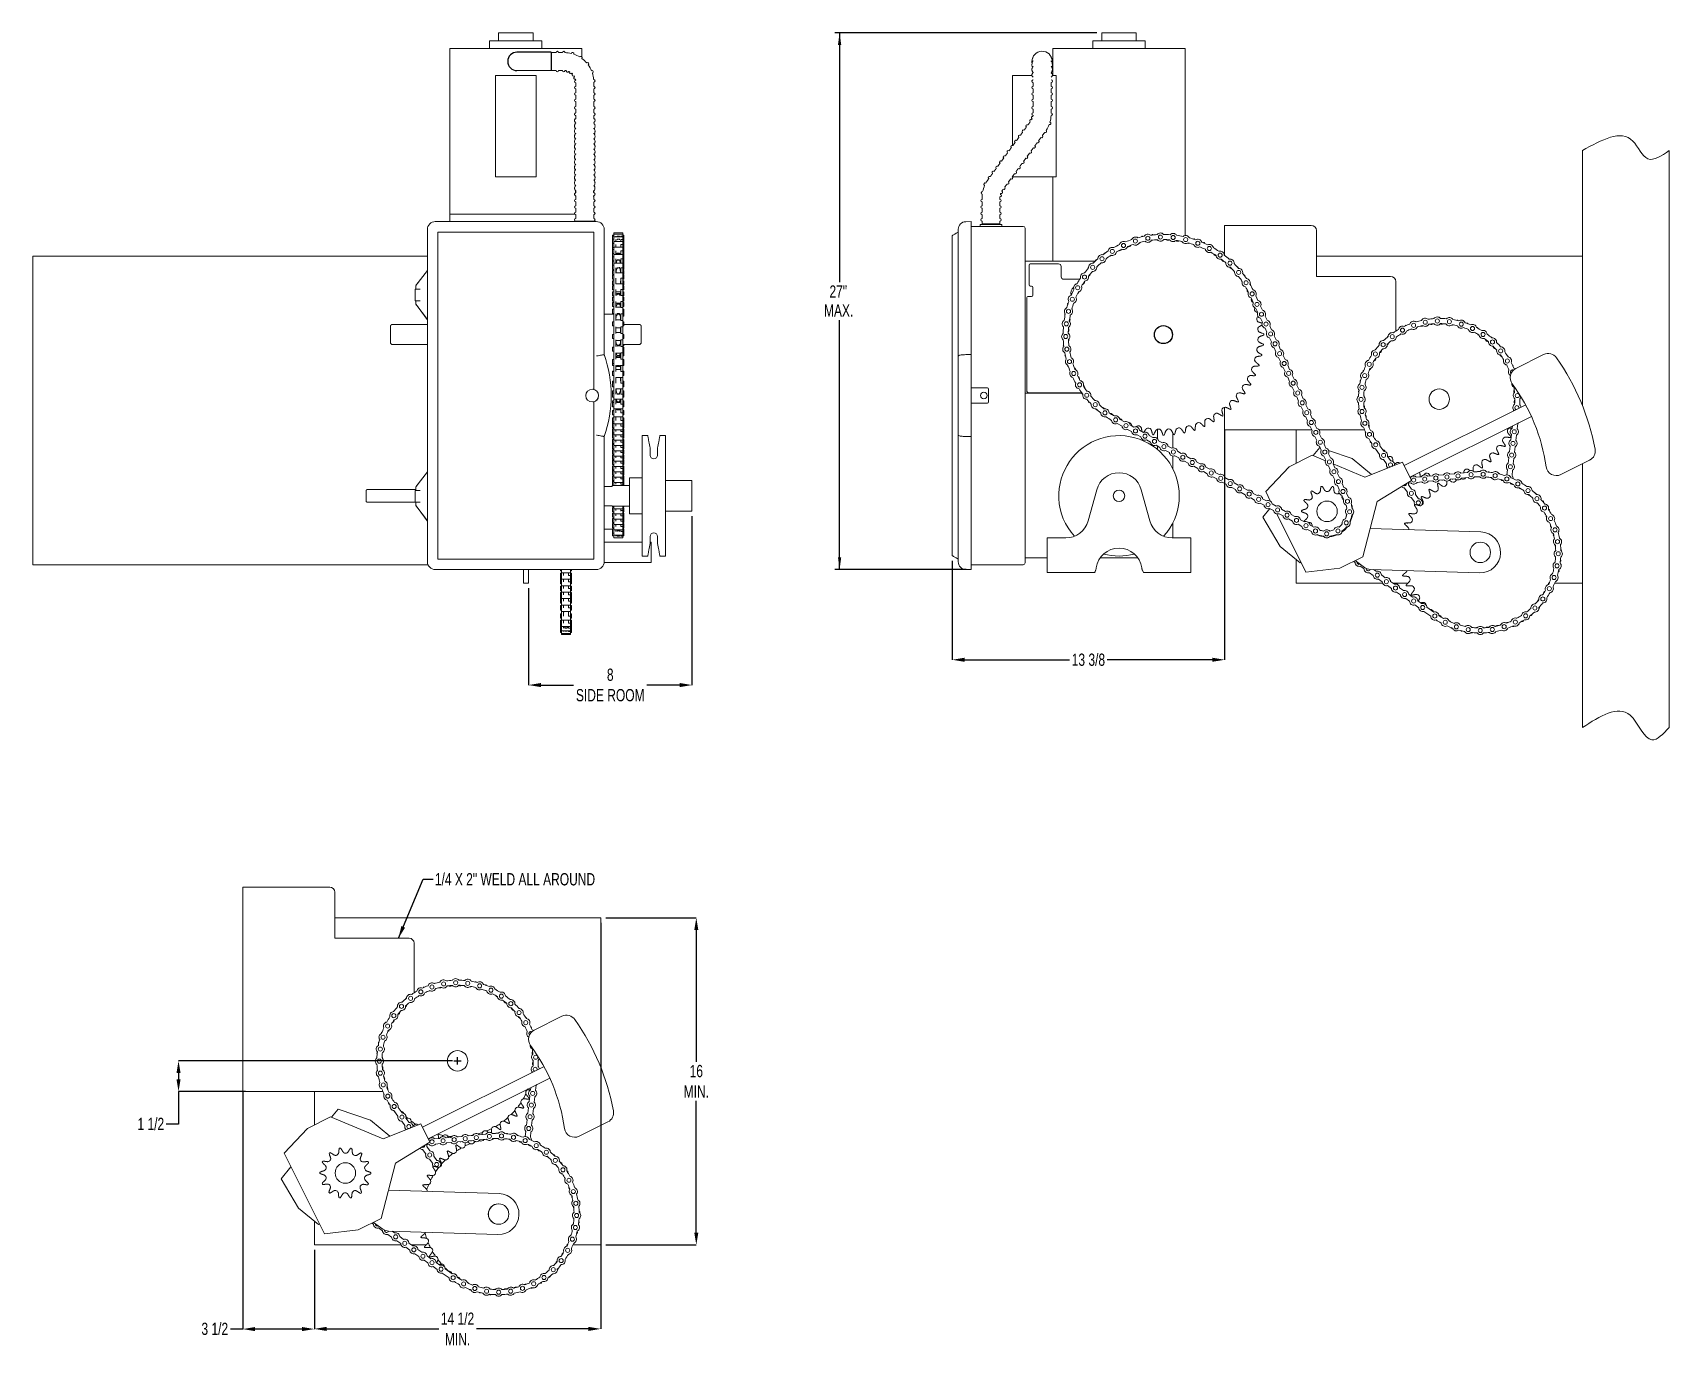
# Model space of a CAD drawing. Header units: inches. Extents: x 1.5 to 21.5, y 4.2 to 20.4.
import ezdxf

# ---------------------------------------------------------------- set-up
doc = ezdxf.new("R2010")
doc.units = ezdxf.units.IN
doc.header["$MEASUREMENT"] = 0
doc.header["$PDSIZE"] = -1
doc.layers.add('DIM', color=1, linetype='Continuous')
doc.layers.add('SLD-0', color=7, linetype='Continuous', lineweight=15)
doc.styles.add('SLDTEXTSTYLE0', font='ARIAL.TTF', dxfattribs={"width": 0.7})
doc.styles.get("Standard").update_dxf_attribs({"font": 'ARIAL.TTF'})
doc.dimstyles.new('SLDDIMSTYLE0', dxfattribs={"dimtxt": 0.15, "dimasz": 0.15, "dimexe": 0, "dimexo": 0.0625, "dimgap": 0.0375, "dimtad": 0, "dimtih": 1, "dimtoh": 1, "dimdec": 3, "dimlfac": 4, "dimrnd": 1e-09, "dimzin": 12, "dimdsep": 46, "dimtxsty": 'SLDTEXTSTYLE0', "dimsah": 1, "dimcen": 0.09, "dimadec": 0, "dimazin": 0, "dimtfac": 1, "dimtdec": 3, "dimtofl": 0, "dimtmove": 0, "dimatfit": 3, "dimfxl": 0, "dimtolj": 1, "dimtzin": 12, "dimarcsym": 0})
doc.dimstyles.new('SLDDIMSTYLE2', dxfattribs={"dimtxt": 0.15, "dimasz": 0.15, "dimexe": 0, "dimexo": 0.0625, "dimgap": 0.0375, "dimtad": 0, "dimtih": 1, "dimtoh": 1, "dimdec": 3, "dimlfac": 4, "dimrnd": 1e-09, "dimzin": 12, "dimdsep": 46, "dimtxsty": 'SLDTEXTSTYLE0', "dimsah": 1, "dimcen": 0.09, "dimadec": 0, "dimazin": 0, "dimtfac": 1, "dimtdec": 3, "dimtofl": 0, "dimtmove": 0, "dimatfit": 3, "dimfxl": 0, "dimtolj": 1, "dimtzin": 12, "dimarcsym": 0})
doc.dimstyles.new('SLDDIMSTYLE3', dxfattribs={"dimtxt": 0.15, "dimasz": 0.15, "dimexe": 0, "dimexo": 0.0625, "dimgap": 0.0375, "dimtad": 0, "dimtih": 1, "dimtoh": 1, "dimdec": 0, "dimrnd": 1e-09, "dimzin": 0, "dimdsep": 46, "dimtxsty": 'Standard', "dimsah": 1, "dimcen": 0.09, "dimadec": 0, "dimazin": 0, "dimtfac": 1, "dimtdec": 0, "dimtofl": 0, "dimtmove": 0, "dimatfit": 3, "dimfxl": 0, "dimtolj": 1, "dimtzin": 0, "dimarcsym": 0})

msp = doc.modelspace()

# ---------------------------------------------------------------- texts
at = {"layer": 'DIM', "insert": (6.40153, 10.102761), "char_height": 0.15, "attachment_point": 1, "style": 'SLDTEXTSTYLE0'}
msp.add_mtext('1/4 X 2" WELD ALL AROUND', dxfattribs=at)

# ---------------------------------------------------------------- blocks, each defined once
blk = doc.blocks.new('*D13')
at = {"color": 0, "linetype": 'ByBlock', "lineweight": -2}
for p, q in [((16.056, 15.524), (16.056, 12.712)), ((12.728, 13.923), (12.728, 12.712)), ((12.878, 12.712), (14.162, 12.712)), ((15.906, 12.712), (14.622, 12.712))]:
    blk.add_line(p, q, dxfattribs=at)
at = {"color": 0, "linetype": 'ByBlock'}
for points in [[(12.728, 12.712), (12.878, 12.687), (12.878, 12.737)], [(16.056, 12.712), (15.906, 12.687), (15.906, 12.737)]]:
    blk.add_solid(points, dxfattribs=at)
at = {"layer": 'DEFPOINTS', "color": 0, "linetype": 'ByBlock'}
for p in [(16.056, 15.587), (12.728, 13.985)]:
    blk.add_point(p, dxfattribs=at)
at = {"color": 0, "linetype": 'ByBlock', "insert": (14.392, 12.712), "char_height": 0.15, "attachment_point": 5, "style": 'SLDTEXTSTYLE0'}
blk.add_mtext('13 3/8', dxfattribs=at)
blk = doc.blocks.new('*D5')
at = {"layer": 'DIM'}
for p, q in [((14.494, 20.381), (11.29, 20.381)), ((11.35, 20.381), (11.35, 17.331)), ((11.35, 13.816), (11.35, 16.865)), ((12.897, 13.816), (11.29, 13.816))]:
    blk.add_line(p, q, dxfattribs=at)
for points in [[(11.35, 20.381), (11.33, 20.231), (11.37, 20.231)], [(11.35, 13.816), (11.37, 13.966), (11.33, 13.966)]]:
    blk.add_solid(points, dxfattribs=at)
at = {"layer": 'DIM', "char_height": 0.15, "attachment_point": 1, "style": 'SLDTEXTSTYLE0'}
for s, insert in [('27"', (11.226, 17.291)), ('MAX.', (11.159, 17.058))]:
    blk.add_mtext(s, dxfattribs=dict(at, insert=insert))
blk = doc.blocks.new('*D8')
at = {"color": 0, "linetype": 'ByBlock', "lineweight": -2}
for p, q in [((9.545, 14.467), (9.545, 12.403)), ((7.548, 13.587), (7.548, 12.403)), ((7.698, 12.403), (8.098, 12.403)), ((9.395, 12.403), (8.995, 12.403))]:
    blk.add_line(p, q, dxfattribs=at)
at = {"color": 0, "linetype": 'ByBlock'}
for points in [[(7.548, 12.403), (7.698, 12.378), (7.698, 12.428)], [(9.545, 12.403), (9.395, 12.378), (9.395, 12.428)]]:
    blk.add_solid(points, dxfattribs=at)
at = {"layer": 'DEFPOINTS', "color": 0, "linetype": 'ByBlock'}
for p in [(9.545, 14.529), (7.548, 13.649)]:
    blk.add_point(p, dxfattribs=at)
at = {"color": 0, "linetype": 'ByBlock', "insert": (8.546, 12.403), "char_height": 0.15, "attachment_point": 5, "style": 'SLDTEXTSTYLE0'}
blk.add_mtext('8\\PSIDE ROOM', dxfattribs=at)
blk = doc.blocks.new('*D11')
at = {"color": 0, "linetype": 'ByBlock', "lineweight": -2}
for p, q in [((8.429, 9.495), (8.429, 4.529)), ((4.929, 5.495), (4.929, 4.529)), ((5.079, 4.529), (6.45, 4.529)), ((8.279, 4.529), (6.909, 4.529))]:
    blk.add_line(p, q, dxfattribs=at)
at = {"color": 0, "linetype": 'ByBlock'}
for points in [[(4.929, 4.529), (5.079, 4.554), (5.079, 4.504)], [(8.429, 4.529), (8.279, 4.554), (8.279, 4.504)]]:
    blk.add_solid(points, dxfattribs=at)
at = {"layer": 'DEFPOINTS', "color": 0, "linetype": 'ByBlock'}
for p in [(8.429, 9.557), (4.929, 5.557)]:
    blk.add_point(p, dxfattribs=at)
at = {"color": 0, "linetype": 'ByBlock', "insert": (6.679, 4.529), "char_height": 0.15, "attachment_point": 5, "style": 'SLDTEXTSTYLE0'}
blk.add_mtext('14 1/2\\PMIN.', dxfattribs=at)
blk = doc.blocks.new('*D9')
at = {"color": 0, "linetype": 'ByBlock', "lineweight": -2}
for p, q in [((8.492, 9.557), (9.598, 9.557)), ((9.598, 9.407), (9.598, 7.795)), ((9.598, 5.707), (9.598, 7.319)), ((8.492, 5.557), (9.598, 5.557))]:
    blk.add_line(p, q, dxfattribs=at)
at = {"color": 0, "linetype": 'ByBlock'}
for points in [[(9.598, 9.557), (9.623, 9.407), (9.573, 9.407)], [(9.598, 5.557), (9.623, 5.707), (9.573, 5.707)]]:
    blk.add_solid(points, dxfattribs=at)
at = {"layer": 'DEFPOINTS', "color": 0, "linetype": 'ByBlock'}
for p in [(8.429, 9.557), (8.429, 5.557)]:
    blk.add_point(p, dxfattribs=at)
at = {"color": 0, "linetype": 'ByBlock', "insert": (9.598, 7.557), "char_height": 0.15, "attachment_point": 5, "style": 'SLDTEXTSTYLE0'}
blk.add_mtext('16\\PMIN.', dxfattribs=at)
blk = doc.blocks.new('*D12')
at = {"layer": 'DEFPOINTS', "color": 0}
for p in [(4.054, 7.495), (4.929, 5.557), (4.929, 4.527)]:
    blk.add_point(p, dxfattribs=at)
at = {"layer": 'DIM', "color": 0, "lineweight": -2}
for p, q in [((4.054, 7.432), (4.054, 4.527)), ((4.929, 5.495), (4.929, 4.527)), ((4.054, 4.527), (3.904, 4.527)), ((4.779, 4.527), (4.204, 4.527))]:
    blk.add_line(p, q, dxfattribs=at)
at = {"layer": 'DIM', "color": 0}
for points in [[(4.204, 4.552), (4.204, 4.502), (4.054, 4.527)], [(4.779, 4.552), (4.779, 4.502), (4.929, 4.527)]]:
    blk.add_solid(points, dxfattribs=at)
at = {"layer": 'DIM', "color": 0, "insert": (3.711, 4.605), "char_height": 0.15, "attachment_point": 2, "style": 'SLDTEXTSTYLE0'}
blk.add_mtext('\\A1;3 1/2', dxfattribs=at)
blk = doc.blocks.new('*D10')
at = {"layer": 'DEFPOINTS', "color": 0}
for p in [(6.679, 7.807), (3.268, 7.432), (4.148, 7.432)]:
    blk.add_point(p, dxfattribs=at)
at = {"layer": 'DIM', "color": 0, "lineweight": -2}
for p, q in [((6.617, 7.807), (3.268, 7.807)), ((3.268, 7.657), (3.268, 7.582)), ((4.086, 7.432), (3.268, 7.432)), ((3.268, 7.432), (3.268, 7.033)), ((3.268, 7.033), (3.118, 7.033))]:
    blk.add_line(p, q, dxfattribs=at)
at = {"layer": 'DIM', "color": 0}
for points in [[(3.243, 7.657), (3.293, 7.657), (3.268, 7.807)], [(3.243, 7.582), (3.293, 7.582), (3.268, 7.432)]]:
    blk.add_solid(points, dxfattribs=at)
at = {"layer": 'DIM', "color": 0, "insert": (2.929, 7.111), "char_height": 0.15, "attachment_point": 2, "style": 'SLDTEXTSTYLE0'}
blk.add_mtext('\\A1;1 1/2', dxfattribs=at)

# ---------------------------------------------------------------- dimensions: what is measured, and where the dimension line sits
at = {"layer": 'DIM'}
dim = msp.add_linear_dim(base=(11.349597, 13.81552), p1=(14.554253, 20.380573), p2=(12.957107, 13.81552), angle=90, text='<>\\PMAX.', dimstyle='SLDDIMSTYLE0', dxfattribs=at)
dim.commit()
dim.dimension.update_dxf_attribs({"geometry": '*D5', "text_midpoint": (11.349597, 17.098046)})
dim = msp.add_linear_dim(base=(16.056003, 12.711601), p1=(12.727754, 13.985454), p2=(16.056003, 15.586823), dimstyle='SLDDIMSTYLE0', override={"dimlunit": 5, "dimfrac": 2}, dxfattribs=at)
dim.commit()
dim.dimension.update_dxf_attribs({"geometry": '*D13', "text_midpoint": (14.391878, 12.711601)})
for base, p1, p2, text, picture, middle in [((9.544625, 12.403092), (7.54775, 13.649323), (9.544625, 14.529323), '<>\\PSIDE ROOM', '*D8', (8.546188, 12.403092)), ((4.929397, 4.528815), (8.429397, 9.557259), (4.929397, 5.557259), '14 1/2\\PMIN.', '*D11', (6.679397, 4.528815))]:
    dim = msp.add_linear_dim(base=base, p1=p1, p2=p2, text=text, dimstyle='SLDDIMSTYLE0', override={"dimdec": 4, "dimlunit": 5, "dimfrac": 2}, dxfattribs=at)
    dim.commit()
    dim.dimension.update_dxf_attribs({"geometry": picture, "text_midpoint": middle})
dim = msp.add_linear_dim(base=(9.597771, 9.557259), p1=(8.429397, 5.557259), p2=(8.429397, 9.557259), angle=90, text='<>\\PMIN.', dimstyle='SLDDIMSTYLE0', override={"dimdec": 4, "dimlunit": 5, "dimfrac": 2}, dxfattribs=at)
dim.commit()
dim.dimension.update_dxf_attribs({"geometry": '*D9', "text_midpoint": (9.597771, 7.557259)})
dim = msp.add_linear_dim(base=(3.268166, 7.432259), p1=(6.679397, 7.807259), p2=(4.148147, 7.432259), angle=90, dimstyle='SLDDIMSTYLE0', override={"dimdec": 4, "dimlunit": 5, "dimfrac": 2}, dxfattribs=at)
dim.commit()
dim.dimension.update_dxf_attribs({"geometry": '*D10', "text_midpoint": (2.929397, 7.033111), "dimtype": 160})
dim = msp.add_linear_dim(base=(4.929397, 4.527153), p1=(4.054397, 7.494759), p2=(4.929397, 5.557259), dimstyle='SLDDIMSTYLE2', override={"dimdec": 4, "dimlunit": 5, "dimfrac": 2}, dxfattribs=at)
dim.commit()
dim.dimension.update_dxf_attribs({"geometry": '*D12', "text_midpoint": (3.710722, 4.527153), "dimtype": 160})

# ---------------------------------------------------------------- linework, layer by layer
at = {"color": 7, "linetype": 'Continuous', "lineweight": 15}
for p, q in [((7.0715, 20.280573), (7.165226, 20.280573)), ((7.165226, 20.280573), (7.7115, 20.280573)), ((7.17975, 20.380573), (7.24177, 20.380573)), ((7.24177, 20.380573), (7.60325, 20.380573)), ((14.446002, 20.280573), (15.086003, 20.280573)), ((14.554253, 20.380573), (14.977752, 20.380573)), ((6.58275, 20.185573), (6.819627, 20.185573)), ((6.819627, 20.185573), (8.20025, 20.185573)), ((7.82525, 20.141781), (7.82525, 19.916864)), ((7.828558, 19.918947), (7.828558, 20.137698)), ((7.993132, 20.13395), (7.993132, 20.137698)), ((13.701503, 20.028323), (13.701529, 20.025744)), ((13.957253, 20.185573), (15.574753, 20.185573)), ((13.957253, 20.154322), (13.957253, 19.904323)), ((7.1415, 18.619948), (7.1415, 19.857448)), ((7.1415, 19.857448), (7.6415, 19.857448)), ((7.82525, 19.916864), (7.404098, 19.916864)), ((7.6415, 18.619948), (7.6415, 19.857448)), ((7.74214, 19.916864), (7.70775, 19.916864)), ((13.464753, 19.857448), (13.70256, 19.857448)), ((13.950615, 19.857448), (13.996862, 19.857448)), ((13.996862, 18.619948), (13.996862, 19.857448)), ((8.125433, 19.446486), (8.125433, 19.3995)), ((8.125433, 19.368363), (8.125433, 19.333348)), ((8.344183, 19.333274), (8.344183, 19.3683)), ((7.1415, 18.619948), (7.6415, 18.619948)), ((13.464753, 18.619948), (13.714752, 18.619948)), ((13.714752, 18.619948), (13.996862, 18.619948)), ((8.125433, 18.385248), (8.125433, 18.367287)), ((8.344183, 18.367287), (8.344183, 18.385368)), ((8.375435, 18.070975), (6.406685, 18.070975)), ((8.112573, 18.161823), (6.58275, 18.161823)), ((8.112573, 18.161823), (6.58275, 18.161823)), ((8.125433, 18.076948), (8.344183, 18.076948)), ((12.892971, 18.069856), (12.957107, 18.070975)), ((12.957107, 18.070975), (12.957107, 17.974498)), ((12.957107, 18.012573), (13.590302, 18.012573)), ((13.074002, 18.035073), (13.074145, 18.035073)), ((13.074145, 18.035073), (13.325015, 18.035073)), ((13.201502, 18.042573), (13.092127, 18.042573)), ((13.310877, 18.042573), (13.201502, 18.042573)), ((13.325015, 18.035073), (13.329002, 18.035073)), ((13.590302, 18.012573), (13.595303, 18.012573)), ((16.056003, 17.961823), (16.056003, 18.024323)), ((16.056003, 18.024323), (16.149753, 18.024323)), ((16.149753, 18.024323), (17.117253, 18.024323)), ((6.310208, 17.974498), (6.310208, 17.473566)), ((6.437935, 17.943248), (8.344185, 17.943248)), ((6.437935, 17.943248), (6.437935, 13.943248)), ((8.344185, 17.943248), (8.344185, 16.02756)), ((8.471913, 16.443715), (8.471913, 17.974498)), ((8.57525, 17.906734), (8.57525, 17.892015)), ((8.57525, 17.892015), (8.57525, 17.889234)), ((8.57525, 17.889234), (8.57525, 17.857401)), ((8.57525, 17.857401), (8.57525, 17.852947)), ((8.57525, 17.852947), (8.57525, 17.807401)), ((8.57525, 17.807401), (8.57525, 17.803476)), ((8.58775, 17.931734), (8.58775, 17.928768)), ((8.58775, 17.928768), (8.58775, 17.917015)), ((8.58775, 17.917015), (8.58775, 17.911453)), ((8.58775, 17.911453), (8.58775, 17.890937)), ((8.58775, 17.890937), (8.58775, 17.882401)), ((8.58775, 17.882401), (8.58775, 17.873492)), ((8.58775, 17.873492), (8.58775, 17.85131)), ((8.58775, 17.850429), (8.58775, 17.828475)), ((8.58775, 17.828475), (8.58775, 17.815528)), ((8.58775, 17.815528), (8.58775, 17.790306)), ((8.61275, 17.890937), (8.61275, 17.882401)), ((8.61275, 17.850935), (8.61275, 17.828489)), ((8.631625, 17.889732), (8.631625, 17.891465)), ((8.631625, 17.891465), (8.65725, 17.891465)), ((8.65725, 17.889732), (8.631625, 17.889732)), ((8.65725, 17.855674), (8.631625, 17.855674)), ((8.65725, 17.889732), (8.65725, 17.891465)), ((8.65725, 17.855674), (8.65725, 17.858238)), ((8.67525, 17.890937), (8.70025, 17.890937)), ((8.67525, 17.890937), (8.67525, 17.882401)), ((8.67525, 17.850429), (8.70025, 17.850429)), ((8.67525, 17.850429), (8.67525, 17.828564)), ((8.70025, 17.931734), (8.70025, 17.917015)), ((8.70025, 17.917015), (8.70025, 17.890937)), ((8.70025, 17.890937), (8.70025, 17.882401)), ((8.70025, 17.882401), (8.70025, 17.850429)), ((8.70025, 17.850429), (8.70025, 17.828564)), ((8.70025, 17.828475), (8.70025, 17.790306)), ((8.71275, 17.906734), (8.71275, 17.892015)), ((8.71275, 17.892015), (8.71275, 17.889234)), ((8.71275, 17.889234), (8.71275, 17.857401)), ((8.71275, 17.857401), (8.71275, 17.852947)), ((8.71275, 17.852947), (8.71275, 17.807401)), ((8.71275, 17.807401), (8.71275, 17.803476)), ((12.800857, 17.974498), (12.800857, 17.97612)), ((12.800857, 16.427183), (12.800857, 17.974498)), ((12.957107, 16.443715), (12.957107, 17.974498)), ((13.617753, 17.990123), (13.617753, 16.781486)), ((16.056003, 17.961823), (16.056003, 17.65914)), ((17.179753, 17.961823), (17.179753, 17.399323)), ((1.48525, 14.124323), (1.48525, 17.649323)), ((1.48525, 17.649323), (6.310208, 17.649323)), ((8.57525, 17.803476), (8.57525, 17.797002)), ((8.57525, 17.797002), (8.57525, 17.753476)), ((8.57525, 17.753476), (8.57525, 17.731149)), ((8.57525, 17.731149), (8.57525, 17.722343)), ((8.57525, 17.722343), (8.57525, 17.681149)), ((8.57525, 17.681149), (8.57525, 17.641642)), ((8.57525, 17.641642), (8.57525, 17.63023)), ((8.57525, 17.63023), (8.57525, 17.591642)), ((8.58775, 17.790306), (8.58775, 17.755735)), ((8.58775, 17.756149), (8.58775, 17.738537)), ((8.58775, 17.738537), (8.58775, 17.711582)), ((8.58775, 17.711582), (8.58775, 17.666642)), ((8.58775, 17.666642), (8.58775, 17.643818)), ((8.58775, 17.643818), (8.58775, 17.615587)), ((8.58775, 17.615587), (8.58775, 17.561466)), ((8.61275, 17.790306), (8.61275, 17.756149)), ((8.61275, 17.711582), (8.61275, 17.666642)), ((8.61275, 17.614956), (8.61275, 17.561466)), ((8.631625, 17.678933), (8.631625, 17.68379)), ((8.631625, 17.68379), (8.65725, 17.68379)), ((8.65725, 17.678933), (8.631625, 17.678933)), ((8.65725, 17.678933), (8.65725, 17.68379)), ((8.67525, 17.790306), (8.70025, 17.790306)), ((8.67525, 17.790306), (8.67525, 17.755735)), ((8.67525, 17.711582), (8.70025, 17.711582)), ((8.67525, 17.711582), (8.67525, 17.666642)), ((8.67525, 17.615587), (8.70025, 17.615587)), ((8.67525, 17.615587), (8.67525, 17.561206)), ((8.70025, 17.790306), (8.70025, 17.755735)), ((8.70025, 17.756149), (8.70025, 17.711582)), ((8.70025, 17.711582), (8.70025, 17.666642)), ((8.70025, 17.666642), (8.70025, 17.615587)), ((8.70025, 17.615587), (8.70025, 17.561206)), ((8.71275, 17.803476), (8.71275, 17.797002)), ((8.71275, 17.797002), (8.71275, 17.753476)), ((8.71275, 17.753476), (8.71275, 17.731149)), ((8.71275, 17.731149), (8.71275, 17.722343)), ((8.71275, 17.722343), (8.71275, 17.681149)), ((8.71275, 17.681149), (8.71275, 17.641642)), ((8.71275, 17.641642), (8.71275, 17.63023)), ((8.71275, 17.63023), (8.71275, 17.591642)), ((20.431003, 17.649323), (17.179753, 17.649323)), ((20.431003, 15.820365), (20.431003, 17.649323)), ((6.311597, 17.474498), (6.169407, 17.289242)), ((6.196223, 17.325058), (6.310749, 17.47427)), ((6.310332, 17.47427), (6.310506, 17.474498)), ((6.310332, 17.474498), (6.310332, 17.47427)), ((6.311328, 17.474498), (6.310332, 17.474498)), ((6.310749, 17.47427), (6.310332, 17.47427)), ((6.311597, 17.474498), (6.311328, 17.474498)), ((6.311416, 16.874498), (6.311597, 17.474498)), ((8.57525, 17.586891), (8.57525, 17.536891)), ((8.57525, 17.536466), (8.57525, 17.522219)), ((8.57525, 17.522219), (8.57525, 17.486466)), ((8.57525, 17.474002), (8.57525, 17.424002)), ((8.57525, 17.417394), (8.57525, 17.40013)), ((8.58775, 17.561466), (8.58775, 17.532972)), ((8.58775, 17.532972), (8.58775, 17.503939)), ((8.58775, 17.503939), (8.58775, 17.442394)), ((8.58775, 17.442374), (8.58775, 17.407867)), ((8.58775, 17.407867), (8.58775, 17.378523)), ((8.61275, 17.503939), (8.61275, 17.442394)), ((8.616125, 17.561466), (8.616125, 17.569046)), ((8.616125, 17.442054), (8.616125, 17.461466)), ((8.631625, 17.597316), (8.631625, 17.602841)), ((8.631625, 17.602841), (8.65725, 17.602841)), ((8.65725, 17.597316), (8.631625, 17.597316)), ((8.631625, 17.505737), (8.631625, 17.510246)), ((8.65725, 17.505737), (8.631625, 17.505737)), ((8.65725, 17.597316), (8.65725, 17.602841)), ((8.65725, 17.505737), (8.65725, 17.51187)), ((8.67275, 17.561466), (8.67275, 17.569046)), ((8.67275, 17.442054), (8.67275, 17.461466)), ((8.67525, 17.503939), (8.70025, 17.503939)), ((8.67525, 17.503939), (8.67525, 17.442374)), ((8.70025, 17.442374), (8.67525, 17.442374)), ((8.70025, 17.561466), (8.70025, 17.503939)), ((8.70025, 17.503939), (8.70025, 17.442374)), ((8.70025, 17.442374), (8.70025, 17.378523)), ((8.71275, 17.586891), (8.71275, 17.536891)), ((8.71275, 17.536466), (8.71275, 17.522219)), ((8.71275, 17.522219), (8.71275, 17.486466)), ((8.71275, 17.474002), (8.71275, 17.424002)), ((8.71275, 17.417394), (8.71275, 17.40013)), ((14.474104, 17.585573), (13.617753, 17.585573)), ((13.66582, 17.539258), (13.66582, 17.295573)), ((14.02782, 17.554323), (13.680819, 17.554323)), ((14.059069, 17.523073), (14.059069, 17.396823)), ((6.220949, 17.246373), (6.161458, 17.246373)), ((6.167708, 17.286998), (6.167708, 17.246373)), ((6.187974, 17.31458), (6.196105, 17.325058)), ((6.196105, 17.324898), (6.187974, 17.314302)), ((6.187974, 17.314302), (6.187974, 17.31458)), ((6.196105, 17.324898), (6.196223, 17.325058)), ((6.196105, 17.325058), (6.196105, 17.324898)), ((6.196223, 17.325058), (6.196105, 17.325058)), ((8.57525, 17.40013), (8.57525, 17.367394)), ((8.57525, 17.348271), (8.57525, 17.298271)), ((8.57525, 17.286436), (8.57525, 17.266026)), ((8.57525, 17.266026), (8.57525, 17.236436)), ((8.57525, 17.211821), (8.57525, 17.161821)), ((8.58775, 17.378523), (8.58775, 17.311436)), ((8.58775, 17.310812), (8.58775, 17.270615)), ((8.58775, 17.270615), (8.58775, 17.241455)), ((8.58775, 17.241455), (8.58775, 17.168742)), ((8.61275, 17.378523), (8.61275, 17.311436)), ((8.61275, 17.241455), (8.61275, 17.168742)), ((8.616125, 17.342394), (8.616125, 17.311436)), ((8.616125, 17.211436), (8.616125, 17.190417)), ((8.67275, 17.311436), (8.67275, 17.342394)), ((8.67275, 17.190417), (8.67275, 17.211436)), ((8.67525, 17.378523), (8.67525, 17.310812)), ((8.67525, 17.378523), (8.70025, 17.378523)), ((8.70025, 17.310812), (8.67525, 17.310812)), ((8.67525, 17.241455), (8.67525, 17.168742)), ((8.67525, 17.241455), (8.70025, 17.241455)), ((8.70025, 17.378523), (8.70025, 17.310812)), ((8.70025, 17.310812), (8.70025, 17.241455)), ((8.70025, 17.241455), (8.70025, 17.168742)), ((8.71275, 17.40013), (8.71275, 17.367394)), ((8.71275, 17.348271), (8.71275, 17.298271)), ((8.71275, 17.286436), (8.71275, 17.266026)), ((8.71275, 17.266026), (8.71275, 17.236436)), ((8.71275, 17.211821), (8.71275, 17.161821)), ((13.697695, 17.280573), (13.680819, 17.280573)), ((13.712694, 17.170573), (13.712694, 17.265573)), ((14.090319, 17.365573), (14.287365, 17.365573)), ((17.179753, 17.399323), (18.087253, 17.399323)), ((18.149753, 17.336823), (18.149753, 16.730975)), ((6.161458, 17.102623), (6.220949, 17.102623)), ((6.167708, 17.102623), (6.167708, 17.061998)), ((6.16928, 17.059906), (6.310026, 16.874498)), ((6.196105, 17.023691), (6.187893, 17.034509)), ((6.30936, 16.874498), (6.196105, 17.023691)), ((8.57525, 17.145803), (8.57525, 17.122168)), ((8.57525, 17.122168), (8.57525, 17.095803)), ((8.57525, 17.040897), (8.57525, 17.082883)), ((8.57525, 17.032883), (8.57525, 17.040897)), ((8.58775, 17.168742), (8.58775, 17.123533)), ((8.58775, 17.123533), (8.58775, 17.095049)), ((8.58775, 17.095049), (8.58775, 17.01856)), ((8.58775, 17.01856), (8.58775, 16.969102)), ((8.61275, 17.095049), (8.61275, 17.019058)), ((8.616125, 17.170803), (8.616125, 17.190417)), ((8.616125, 17.022867), (8.616125, 17.071207)), ((8.631625, 17.181741), (8.631625, 17.189272)), ((8.631625, 17.189272), (8.65725, 17.189272)), ((8.65725, 17.181741), (8.631625, 17.181741)), ((8.631625, 17.061269), (8.631625, 17.069106)), ((8.631625, 17.069106), (8.65725, 17.069106)), ((8.65725, 17.061269), (8.631625, 17.061269)), ((8.65725, 17.181741), (8.65725, 17.189272)), ((8.65725, 17.061269), (8.65725, 17.069106)), ((8.67275, 17.170803), (8.67275, 17.190417)), ((8.67275, 17.022867), (8.67275, 17.071207)), ((8.70025, 17.168742), (8.67525, 17.168742)), ((8.67525, 17.095049), (8.67525, 17.01856)), ((8.67525, 17.095049), (8.70025, 17.095049)), ((8.70025, 17.01856), (8.67525, 17.01856)), ((8.70025, 17.168742), (8.70025, 17.095049)), ((8.70025, 17.095049), (8.70025, 17.01856)), ((8.70025, 17.01856), (8.70025, 16.941774)), ((8.71275, 17.145803), (8.71275, 17.122168)), ((8.71275, 17.122168), (8.71275, 17.095803)), ((8.71275, 17.040897), (8.71275, 17.082883)), ((8.71275, 17.032883), (8.71275, 17.040897)), ((13.637695, 17.140573), (13.637695, 16.780634)), ((13.652694, 17.155573), (13.697695, 17.155573)), ((16.408137, 17.080296), (16.381473, 17.138306)), ((16.464926, 17.106399), (16.438261, 17.164409)), ((16.463475, 16.959905), (16.44074, 17.009368)), ((16.520263, 16.986008), (16.497528, 17.03547)), ((6.30936, 16.874498), (6.310026, 16.874498)), ((6.311416, 16.874498), (6.310026, 16.874498)), ((6.310208, 16.874498), (6.310208, 15.011066)), ((8.57525, 16.997867), (8.57525, 16.970985)), ((8.57525, 16.970985), (8.57525, 16.947867)), ((8.57525, 16.938073), (8.57525, 16.947867)), ((8.57525, 16.845125), (8.57525, 16.815027)), ((8.57525, 16.815027), (8.57525, 16.795125)), ((8.58775, 16.969102), (8.58775, 16.941774)), ((8.58775, 16.941774), (8.58775, 16.862801)), ((8.58775, 16.862801), (8.58775, 16.809929)), ((8.58775, 16.809929), (8.58775, 16.784219)), ((8.61275, 16.941774), (8.61275, 16.862801)), ((8.616125, 16.8953), (8.616125, 16.922867)), ((8.616125, 16.8953), (8.616125, 16.870125)), ((8.631625, 16.936707), (8.631625, 16.944765)), ((8.631625, 16.944765), (8.65725, 16.944765)), ((8.65725, 16.936707), (8.631625, 16.936707)), ((8.65725, 16.936707), (8.65725, 16.944765)), ((8.67275, 16.8953), (8.67275, 16.922867)), ((8.67275, 16.870125), (8.67275, 16.8953)), ((8.67525, 16.941774), (8.67525, 16.862801)), ((8.67525, 16.941774), (8.70025, 16.941774)), ((8.70025, 16.862801), (8.67525, 16.862801)), ((8.70025, 16.941774), (8.70025, 16.862801)), ((8.70025, 16.862801), (8.70025, 16.784219)), ((8.71275, 16.997867), (8.71275, 16.970985)), ((8.71275, 16.970985), (8.71275, 16.947867)), ((8.71275, 16.920506), (8.71275, 16.947867)), ((8.71275, 16.912492), (8.71275, 16.920506)), ((8.71275, 16.845125), (8.71275, 16.815027)), ((8.71275, 16.815027), (8.71275, 16.795125)), ((16.518813, 16.839514), (16.496077, 16.888977)), ((16.575601, 16.865617), (16.552865, 16.915079)), ((5.86025, 16.582605), (5.86025, 16.798073)), ((8.57525, 16.690154), (8.57525, 16.656927)), ((8.57525, 16.656927), (8.57525, 16.640155)), ((8.58775, 16.784219), (8.58775, 16.704093)), ((8.58775, 16.704093), (8.58775, 16.648699)), ((8.58775, 16.648699), (8.58775, 16.625041)), ((8.58775, 16.625041), (8.58775, 16.545115)), ((8.61275, 16.784219), (8.61275, 16.704093)), ((8.61275, 16.625041), (8.61275, 16.545115)), ((8.616125, 16.770125), (8.616125, 16.718296)), ((8.616125, 16.715154), (8.616125, 16.718296)), ((8.616125, 16.615155), (8.616125, 16.596126)), ((8.67275, 16.718296), (8.67275, 16.770125)), ((8.67275, 16.715154), (8.67275, 16.718296)), ((8.67275, 16.596126), (8.67275, 16.615155)), ((8.67525, 16.784219), (8.70025, 16.784219)), ((8.67525, 16.784219), (8.67525, 16.704093)), ((8.70025, 16.704093), (8.67525, 16.704093)), ((8.67525, 16.625041), (8.70025, 16.625041)), ((8.67525, 16.625041), (8.67525, 16.545115)), ((8.70025, 16.784219), (8.70025, 16.704093)), ((8.70025, 16.704093), (8.70025, 16.625041)), ((8.70025, 16.625041), (8.70025, 16.545115)), ((8.71275, 16.690154), (8.71275, 16.656927)), ((8.71275, 16.656927), (8.71275, 16.640155)), ((8.92275, 16.798073), (8.92275, 16.582605)), ((13.617753, 16.781486), (13.617753, 13.896373)), ((13.637695, 16.780634), (13.637695, 16.006823)), ((16.57415, 16.719123), (16.551415, 16.768586)), ((16.629488, 16.598732), (16.606753, 16.648195)), ((16.630938, 16.745226), (16.608203, 16.794688)), ((16.686276, 16.624835), (16.663541, 16.674297)), ((6.310208, 16.567042), (5.87525, 16.567042)), ((8.57525, 16.535571), (8.57525, 16.499353)), ((8.57525, 16.499353), (8.57525, 16.485571)), ((8.58775, 16.545115), (8.58775, 16.488134)), ((8.58775, 16.488134), (8.58775, 16.466927)), ((8.58775, 16.466927), (8.58775, 16.38855)), ((8.61275, 16.466927), (8.61275, 16.38855)), ((8.616125, 16.560571), (8.616125, 16.596126)), ((8.616125, 16.41003), (8.616125, 16.460571)), ((8.616125, 16.41003), (8.616125, 16.408983)), ((8.631625, 16.552271), (8.631625, 16.560458)), ((8.631625, 16.560458), (8.65725, 16.560458)), ((8.65725, 16.552271), (8.631625, 16.552271)), ((8.631625, 16.425224), (8.631625, 16.433273)), ((8.631625, 16.433273), (8.65725, 16.433273)), ((8.65725, 16.425224), (8.631625, 16.425224)), ((8.65725, 16.552271), (8.65725, 16.560458)), ((8.65725, 16.425224), (8.65725, 16.433273)), ((8.67275, 16.560571), (8.67275, 16.596126)), ((8.67525, 16.567042), (8.67275, 16.567042)), ((8.67275, 16.41003), (8.67275, 16.460571)), ((8.67275, 16.408983), (8.67275, 16.41003)), ((8.70025, 16.545115), (8.67525, 16.545115)), ((8.67525, 16.466927), (8.70025, 16.466927)), ((8.67525, 16.466927), (8.67525, 16.38855)), ((8.90775, 16.567042), (8.70025, 16.567042)), ((8.70025, 16.545115), (8.70025, 16.466927)), ((8.70025, 16.466927), (8.70025, 16.38855)), ((8.71275, 16.559333), (8.71275, 16.567042)), ((8.71275, 16.551319), (8.71275, 16.559333)), ((8.71275, 16.535571), (8.71275, 16.499353)), ((8.71275, 16.499353), (8.71275, 16.485571)), ((8.71275, 16.438942), (8.71275, 16.480928)), ((8.71275, 16.430928), (8.71275, 16.438942)), ((12.800857, 15.459312), (12.800857, 16.427183)), ((12.957107, 16.443715), (12.957107, 15.44278)), ((16.684826, 16.478341), (16.66209, 16.527804)), ((16.740163, 16.35795), (16.717428, 16.407413)), ((16.741614, 16.504444), (16.718878, 16.553906)), ((16.796952, 16.384053), (16.774216, 16.433515)), ((19.95726, 16.44379), (19.617448, 16.274087)), ((8.57525, 16.383983), (8.57525, 16.344963)), ((8.57525, 16.344963), (8.57525, 16.333983)), ((8.57525, 16.318551), (8.57525, 16.333983)), ((8.57525, 16.310537), (8.57525, 16.318551)), ((8.57525, 16.237948), (8.57525, 16.240146)), ((8.57525, 16.237948), (8.57525, 16.196363)), ((8.58775, 16.38855), (8.58775, 16.330943)), ((8.58775, 16.330943), (8.58775, 16.312544)), ((8.58775, 16.312544), (8.58775, 16.237039)), ((8.58775, 16.237039), (8.58775, 16.179779)), ((8.61275, 16.312544), (8.61275, 16.238296)), ((8.616125, 16.29302), (8.616125, 16.308983)), ((8.616125, 16.29302), (8.616125, 16.262948)), ((8.631625, 16.301056), (8.631625, 16.30888)), ((8.631625, 16.30888), (8.65725, 16.30888)), ((8.65725, 16.301056), (8.631625, 16.301056)), ((8.65725, 16.301056), (8.65725, 16.30888)), ((8.67275, 16.29302), (8.67275, 16.308983)), ((8.67275, 16.262948), (8.67275, 16.29302)), ((8.70025, 16.38855), (8.67525, 16.38855)), ((8.67525, 16.312544), (8.70025, 16.312544)), ((8.67525, 16.312544), (8.67525, 16.237039)), ((8.70025, 16.237039), (8.67525, 16.237039)), ((8.70025, 16.38855), (8.70025, 16.312544)), ((8.70025, 16.312544), (8.70025, 16.237039)), ((8.70025, 16.237039), (8.70025, 16.164499)), ((8.71275, 16.383983), (8.71275, 16.344963)), ((8.71275, 16.344963), (8.71275, 16.333983)), ((8.71275, 16.318551), (8.71275, 16.333983)), ((8.71275, 16.310537), (8.71275, 16.318551)), ((8.71275, 16.237948), (8.71275, 16.240146)), ((8.71275, 16.237948), (8.71275, 16.196363)), ((16.795501, 16.237559), (16.772765, 16.287022)), ((16.852289, 16.263662), (16.829554, 16.313124)), ((8.57525, 16.196363), (8.57525, 16.187948)), ((8.57525, 16.099931), (8.57525, 16.119755)), ((8.57525, 16.099931), (8.57525, 16.056062)), ((8.57525, 16.056062), (8.57525, 16.049931)), ((8.58775, 16.179779), (8.58775, 16.164499)), ((8.58775, 16.165146), (8.58775, 16.093139)), ((8.58775, 16.093139), (8.58775, 16.037192)), ((8.58775, 16.037192), (8.58775, 16.025289)), ((8.58775, 16.024364), (8.58775, 15.959279)), ((8.61275, 16.165146), (8.61275, 16.093139)), ((8.61275, 16.024364), (8.61275, 15.959279)), ((8.616125, 16.162948), (8.616125, 16.130657)), ((8.616125, 16.124931), (8.616125, 16.130657)), ((8.616125, 15.997262), (8.616125, 16.024364)), ((8.67275, 16.130657), (8.67275, 16.162948)), ((8.67275, 16.124931), (8.67275, 16.130657)), ((8.67275, 15.997262), (8.67275, 16.024364)), ((8.67525, 16.164499), (8.70025, 16.164499)), ((8.67525, 16.164499), (8.67525, 16.093139)), ((8.70025, 16.093139), (8.67525, 16.093139)), ((8.67525, 16.025289), (8.70025, 16.025289)), ((8.67525, 16.025289), (8.67525, 15.959279)), ((8.70025, 16.164499), (8.70025, 16.093139)), ((8.70025, 16.093139), (8.70025, 16.025289)), ((8.70025, 16.025289), (8.70025, 15.959279)), ((8.71275, 16.196363), (8.71275, 16.187948)), ((8.71275, 16.099931), (8.71275, 16.119755)), ((8.71275, 16.099931), (8.71275, 16.056062)), ((8.71275, 16.056062), (8.71275, 16.049931)), ((12.957107, 16.036998), (13.156865, 16.036998)), ((13.171865, 16.021998), (13.171865, 15.864498)), ((14.344123, 16.038131), (14.345878, 16.038073)), ((14.345878, 16.038073), (14.347326, 16.038073)), ((16.850839, 16.117168), (16.828103, 16.166631)), ((16.906176, 15.996777), (16.883441, 16.04624)), ((16.907627, 16.143271), (16.884891, 16.192733)), ((16.962964, 16.02288), (16.940229, 16.072342)), ((8.344185, 15.858935), (8.344185, 13.943248)), ((8.57525, 15.972262), (8.57525, 15.999364)), ((8.57525, 15.972262), (8.57525, 15.926425)), ((8.57525, 15.926425), (8.57525, 15.922262)), ((8.57525, 15.857094), (8.57525, 15.878973)), ((8.57525, 15.857094), (8.57525, 15.809642)), ((8.57525, 15.809642), (8.57525, 15.807094)), ((8.58775, 15.959279), (8.58775, 15.905589)), ((8.58775, 15.905589), (8.58775, 15.897262)), ((8.58775, 15.897262), (8.58775, 15.837718)), ((8.58775, 15.837718), (8.58775, 15.787191)), ((8.61275, 15.897262), (8.61275, 15.837426)), ((8.616125, 15.88029), (8.616125, 15.897262)), ((8.631625, 15.959189), (8.631625, 15.965838)), ((8.631625, 15.965838), (8.65725, 15.965838)), ((8.65725, 15.959189), (8.631625, 15.959189)), ((8.631625, 15.859609), (8.631625, 15.865714)), ((8.631625, 15.865714), (8.65725, 15.865714)), ((8.65725, 15.859609), (8.631625, 15.859609)), ((8.65725, 15.959189), (8.65725, 15.965838)), ((8.65725, 15.859609), (8.65725, 15.865714)), ((8.67275, 15.88029), (8.67275, 15.897262)), ((8.70025, 15.959279), (8.67525, 15.959279)), ((8.67525, 15.897264), (8.67525, 15.837718)), ((8.70025, 15.837718), (8.67525, 15.837718)), ((8.70025, 15.959279), (8.70025, 15.897264)), ((8.70025, 15.897264), (8.70025, 15.837718)), ((8.70025, 15.837718), (8.70025, 15.782094)), ((8.71275, 15.972262), (8.71275, 15.999364)), ((8.71275, 15.972262), (8.71275, 15.926425)), ((8.71275, 15.926425), (8.71275, 15.922262)), ((8.71275, 15.857094), (8.71275, 15.878973)), ((8.71275, 15.857094), (8.71275, 15.809642)), ((8.71275, 15.809642), (8.71275, 15.807094)), ((13.156865, 15.849498), (12.957107, 15.849498)), ((13.617753, 15.970573), (14.315011, 15.970573)), ((13.668945, 15.975573), (14.311471, 15.975573)), ((16.961514, 15.876386), (16.938778, 15.925849)), ((17.018302, 15.902489), (16.995567, 15.951951)), ((17.07364, 15.782098), (17.050904, 15.83156)), ((19.737871, 15.828437), (18.252544, 15.086661)), ((8.57525, 15.75637), (8.57525, 15.758582)), ((8.57525, 15.75637), (8.57525, 15.707683)), ((8.57525, 15.707683), (8.57525, 15.70637)), ((8.57525, 15.671792), (8.57525, 15.622268)), ((8.57525, 15.622268), (8.57525, 15.621792)), ((8.57525, 15.600479), (8.57525, 15.621792)), ((8.58775, 15.787191), (8.58775, 15.782094)), ((8.58775, 15.78137), (8.58775, 15.730507)), ((8.58775, 15.730507), (8.58775, 15.683995)), ((8.58775, 15.683995), (8.58775, 15.68137)), ((8.58775, 15.68137), (8.58775, 15.639455)), ((8.58775, 15.639455), (8.58775, 15.597744)), ((8.61275, 15.78137), (8.61275, 15.730507)), ((8.61275, 15.68137), (8.61275, 15.639455)), ((8.616125, 15.782094), (8.616125, 15.78137)), ((8.631625, 15.769106), (8.631625, 15.7746)), ((8.631625, 15.7746), (8.65725, 15.7746)), ((8.65725, 15.769106), (8.631625, 15.769106)), ((8.65725, 15.769106), (8.65725, 15.7746)), ((8.67275, 15.78137), (8.67275, 15.782094)), ((8.67525, 15.782585), (8.67525, 15.730507)), ((8.70025, 15.730507), (8.67525, 15.730507)), ((8.67525, 15.68137), (8.67525, 15.639455)), ((8.70025, 15.639455), (8.67525, 15.639455)), ((8.70025, 15.782585), (8.70025, 15.730507)), ((8.70025, 15.730507), (8.70025, 15.68137)), ((8.70025, 15.68137), (8.70025, 15.639455)), ((8.70025, 15.639455), (8.70025, 15.596792)), ((8.71275, 15.75637), (8.71275, 15.758582)), ((8.71275, 15.75637), (8.71275, 15.707683)), ((8.71275, 15.707683), (8.71275, 15.70637)), ((8.71275, 15.671792), (8.71275, 15.622268)), ((8.71275, 15.622268), (8.71275, 15.621792)), ((8.71275, 15.600479), (8.71275, 15.621792)), ((14.773127, 15.655116), (14.83309, 15.621762)), ((16.056003, 15.800209), (16.056003, 15.586823)), ((17.016852, 15.755995), (16.994116, 15.805458)), ((17.072189, 15.635604), (17.049454, 15.685067)), ((17.128977, 15.661707), (17.106242, 15.711169)), ((18.322913, 14.945755), (19.808239, 15.687531)), ((19.595305, 15.757239), (19.595562, 15.759581)), ((19.649353, 15.608183), (19.641083, 15.60161)), ((8.471913, 13.911998), (8.471913, 15.44278)), ((8.57525, 15.600479), (8.57525, 15.550479)), ((8.57525, 15.53607), (8.57525, 15.48607)), ((8.57525, 15.471661), (8.57525, 15.48607)), ((8.57525, 15.471661), (8.57525, 15.421661)), ((8.57525, 15.407252), (8.57525, 15.357252)), ((8.58775, 15.597744), (8.58775, 15.596792)), ((8.58775, 15.596792), (8.58775, 15.567143)), ((8.58775, 15.567143), (8.58775, 15.525479)), ((8.58775, 15.525479), (8.58775, 15.502734)), ((8.58775, 15.502734), (8.58775, 15.46107)), ((8.58775, 15.46107), (8.58775, 15.438325)), ((8.58775, 15.438325), (8.58775, 15.396661)), ((8.61275, 15.596792), (8.61275, 15.567143)), ((8.61275, 15.525479), (8.61275, 15.502734)), ((8.61275, 15.46107), (8.61275, 15.438325)), ((8.67525, 15.596792), (8.67525, 15.567143)), ((8.70025, 15.567143), (8.67525, 15.567143)), ((8.67525, 15.525479), (8.67525, 15.502734)), ((8.70025, 15.502734), (8.67525, 15.502734)), ((8.67525, 15.46107), (8.67525, 15.438325)), ((8.70025, 15.438325), (8.67525, 15.438325)), ((8.70025, 15.596792), (8.70025, 15.567143)), ((8.70025, 15.567143), (8.70025, 15.525479)), ((8.70025, 15.525479), (8.70025, 15.502734)), ((8.70025, 15.502734), (8.70025, 15.46107)), ((8.70025, 15.46107), (8.70025, 15.438325)), ((8.70025, 15.438325), (8.70025, 15.396661)), ((8.71275, 15.600479), (8.71275, 15.550479)), ((8.71275, 15.53607), (8.71275, 15.48607)), ((8.71275, 15.471661), (8.71275, 15.48607)), ((8.71275, 15.471661), (8.71275, 15.421661)), ((8.71275, 15.407252), (8.71275, 15.357252)), ((8.935125, 14.684088), (8.935125, 15.453073)), ((9.222625, 14.684088), (9.222625, 15.453073)), ((12.800857, 13.911998), (12.800857, 15.459312)), ((12.957107, 13.911998), (12.957107, 15.44278)), ((14.742732, 15.600505), (14.802708, 15.567143)), ((14.870927, 15.529196), (14.9185, 15.502734)), ((14.901309, 15.583815), (14.948882, 15.557353)), ((14.986719, 15.464788), (15.034292, 15.438325)), ((15.0171, 15.519406), (15.064673, 15.492944)), ((15.132892, 15.454997), (15.180465, 15.428535)), ((15.236252, 15.531989), (15.236252, 15.416027)), ((15.423752, 15.483656), (15.423752, 15.302911)), ((16.056003, 15.524323), (16.056003, 15.586823)), ((16.149753, 15.524323), (16.056003, 15.524323)), ((17.12334, 15.524323), (16.149753, 15.524323)), ((16.931003, 15.524323), (16.931003, 15.114106)), ((17.127527, 15.515213), (17.104791, 15.564676)), ((17.182864, 15.394822), (17.160129, 15.444285)), ((17.184315, 15.541316), (17.16158, 15.590778)), ((17.768178, 15.524323), (17.211034, 15.524323)), ((17.239653, 15.420925), (17.216917, 15.470387)), ((19.556085, 15.40025), (19.563258, 15.465545)), ((19.571783, 15.543141), (19.574841, 15.570971)), ((19.618211, 15.393425), (19.625384, 15.45872)), ((19.633909, 15.536315), (19.641083, 15.60161)), ((8.57525, 15.355423), (8.57525, 15.357252)), ((8.57525, 15.347409), (8.57525, 15.355423)), ((8.57525, 15.342843), (8.57525, 15.292843)), ((8.57525, 15.278435), (8.57525, 15.228435)), ((8.57525, 15.227018), (8.57525, 15.228435)), ((8.57525, 15.214026), (8.57525, 15.164026)), ((8.58775, 15.396661), (8.58775, 15.373916)), ((8.58775, 15.373916), (8.58775, 15.332252)), ((8.58775, 15.332252), (8.58775, 15.309507)), ((8.58775, 15.309507), (8.58775, 15.267843)), ((8.58775, 15.267843), (8.58775, 15.245098)), ((8.58775, 15.245098), (8.58775, 15.203435)), ((8.61275, 15.396661), (8.61275, 15.373916)), ((8.61275, 15.332252), (8.61275, 15.309507)), ((8.61275, 15.267843), (8.61275, 15.245098)), ((8.67525, 15.396661), (8.67525, 15.373916)), ((8.70025, 15.373916), (8.67525, 15.373916)), ((8.67525, 15.332252), (8.67525, 15.309507)), ((8.70025, 15.309507), (8.67525, 15.309507)), ((8.67525, 15.267843), (8.67525, 15.245098)), ((8.70025, 15.245098), (8.67525, 15.245098)), ((8.70025, 15.396661), (8.70025, 15.373916)), ((8.70025, 15.373916), (8.70025, 15.332252)), ((8.70025, 15.332252), (8.70025, 15.309507)), ((8.70025, 15.309507), (8.70025, 15.267843)), ((8.70025, 15.267843), (8.70025, 15.245098)), ((8.70025, 15.245098), (8.70025, 15.203435)), ((8.71275, 15.355423), (8.71275, 15.357252)), ((8.71275, 15.347409), (8.71275, 15.355423)), ((8.71275, 15.342843), (8.71275, 15.292843)), ((8.71275, 15.278435), (8.71275, 15.228435)), ((8.71275, 15.227018), (8.71275, 15.228435)), ((8.71275, 15.214026), (8.71275, 15.164026)), ((9.035125, 15.290446), (9.035125, 15.296823)), ((9.035125, 15.205487), (9.035125, 15.290446)), ((9.122625, 15.290446), (9.122625, 15.296823)), ((9.122625, 15.205487), (9.122625, 15.290446)), ((15.102511, 15.400379), (15.150084, 15.373916)), ((15.218302, 15.33597), (15.265876, 15.309507)), ((15.236252, 15.325985), (15.236252, 15.283329)), ((15.248684, 15.390588), (15.296257, 15.364126)), ((15.334094, 15.271561), (15.381667, 15.245098)), ((15.364476, 15.32618), (15.412049, 15.299717)), ((15.449886, 15.207152), (15.497459, 15.18069)), ((15.480268, 15.261771), (15.527841, 15.235308)), ((17.128757, 15.212865), (16.847169, 15.072239)), ((17.290361, 15.146051), (17.128757, 15.212865)), ((17.222245, 15.309147), (17.139694, 15.208343)), ((17.238202, 15.274431), (17.215467, 15.323894)), ((17.29499, 15.300534), (17.272255, 15.349996)), ((17.350328, 15.180143), (17.327593, 15.229605)), ((17.617236, 15.171983), (17.328139, 15.273306)), ((17.903113, 15.291324), (17.952225, 15.224393)), ((17.953544, 15.328244), (18.002615, 15.261367)), ((19.540387, 15.25736), (19.54756, 15.322655)), ((19.602513, 15.250535), (19.609686, 15.315829)), ((6.311597, 15.011771), (6.169407, 14.826515)), ((6.196223, 14.862331), (6.310749, 15.011543)), ((6.310332, 15.011543), (6.310506, 15.011771)), ((6.310332, 15.011771), (6.310332, 15.011543)), ((6.311328, 15.011771), (6.310332, 15.011771)), ((6.310749, 15.011543), (6.310332, 15.011543)), ((6.311597, 15.011771), (6.311328, 15.011771)), ((6.311416, 14.411771), (6.311597, 15.011771)), ((8.57525, 15.149617), (8.57525, 15.156627)), ((8.57525, 15.149617), (8.57525, 15.099617)), ((8.57525, 15.085208), (8.57525, 15.035208)), ((8.57525, 15.020799), (8.57525, 15.035208)), ((8.57525, 15.020799), (8.57525, 14.970799)), ((8.58775, 15.203435), (8.58775, 15.18069)), ((8.58775, 15.181627), (8.58775, 15.139026)), ((8.58775, 15.139026), (8.58775, 15.116281)), ((8.58775, 15.116281), (8.58775, 15.074617)), ((8.58775, 15.074617), (8.58775, 15.051872)), ((8.58775, 15.051872), (8.58775, 15.010208)), ((8.58775, 15.010208), (8.58775, 14.987463)), ((8.61275, 15.203435), (8.61275, 15.18069)), ((8.61275, 15.139026), (8.61275, 15.116281)), ((8.61275, 15.074617), (8.61275, 15.051872)), ((8.61275, 15.010208), (8.61275, 14.987463)), ((8.67525, 15.203435), (8.67525, 15.18069)), ((8.70025, 15.18069), (8.67525, 15.18069)), ((8.67525, 15.139026), (8.67525, 15.116281)), ((8.70025, 15.116281), (8.67525, 15.116281)), ((8.67525, 15.074617), (8.67525, 15.051872)), ((8.70025, 15.051872), (8.67525, 15.051872)), ((8.67525, 15.010208), (8.67525, 14.987463)), ((8.70025, 15.203435), (8.70025, 15.18069)), ((8.70025, 15.18069), (8.70025, 15.139026)), ((8.70025, 15.139026), (8.70025, 15.116281)), ((8.70025, 15.116281), (8.70025, 15.074617)), ((8.70025, 15.074617), (8.70025, 15.051872)), ((8.70025, 15.051872), (8.70025, 15.010208)), ((8.70025, 15.010208), (8.70025, 14.987463)), ((8.71275, 15.149617), (8.71275, 15.156627)), ((8.71275, 15.149617), (8.71275, 15.099617)), ((8.71275, 15.085208), (8.71275, 15.035208)), ((8.71275, 15.020799), (8.71275, 15.035208)), ((8.71275, 15.020799), (8.71275, 14.970799)), ((15.423752, 15.203958), (15.423752, 15.047623)), ((15.565678, 15.142743), (15.613251, 15.116281)), ((15.596059, 15.197362), (15.643633, 15.170899)), ((15.68147, 15.078334), (15.729043, 15.051872)), ((15.711851, 15.132953), (15.759424, 15.10649)), ((15.797261, 15.013925), (15.844835, 14.987463)), ((15.827643, 15.068544), (15.875216, 15.042082)), ((16.847169, 15.072239), (16.559849, 14.769068)), ((17.29354, 15.15404), (17.270804, 15.203503)), ((17.348877, 15.033649), (17.326142, 15.083112)), ((17.405666, 15.059752), (17.38293, 15.109214)), ((17.772474, 14.946724), (17.383745, 15.107442)), ((17.853335, 14.978637), (17.617236, 15.171983)), ((18.23188, 15.128038), (17.772474, 14.946724)), ((17.998405, 15.161456), (18.037265, 15.108496)), ((18.048795, 15.19843), (18.087655, 15.14547)), ((18.343577, 14.904378), (18.23188, 15.128038)), ((19.509246, 14.97391), (19.516164, 15.036874)), ((19.524688, 15.11447), (19.531862, 15.179764)), ((19.571116, 14.964754), (19.57829, 15.030049)), ((19.586815, 15.107644), (19.593988, 15.172939)), ((20.16833, 14.977339), (20.519282, 15.152606)), ((20.431003, 13.649323), (20.431003, 15.108519)), ((6.167708, 14.824271), (6.167708, 14.783646)), ((6.187974, 14.851853), (6.196105, 14.862331)), ((6.196105, 14.862171), (6.187974, 14.851574)), ((6.187974, 14.851574), (6.187974, 14.851853)), ((6.196105, 14.862171), (6.196223, 14.862331)), ((6.196105, 14.862331), (6.196105, 14.862171)), ((6.196223, 14.862331), (6.196105, 14.862331)), ((8.471913, 14.831632), (8.569625, 14.831632)), ((8.569625, 14.840596), (8.569061, 14.840596)), ((8.569625, 14.831632), (8.569625, 14.841823)), ((8.57525, 14.95639), (8.57525, 14.90639)), ((8.57525, 14.891981), (8.57525, 14.90639)), ((8.57525, 14.891981), (8.57525, 14.841981)), ((8.58775, 14.987463), (8.58775, 14.945799)), ((8.58775, 14.945799), (8.58775, 14.923054)), ((8.58775, 14.923054), (8.58775, 14.88139)), ((8.58775, 14.88139), (8.58775, 14.858645)), ((8.58775, 14.858645), (8.58775, 14.841981)), ((8.61275, 14.945799), (8.61275, 14.923054)), ((8.61275, 14.88139), (8.61275, 14.858645)), ((8.70025, 14.987463), (8.67525, 14.987463)), ((8.67525, 14.945799), (8.67525, 14.923054)), ((8.70025, 14.923054), (8.67525, 14.923054)), ((8.67525, 14.88139), (8.67525, 14.858645)), ((8.70025, 14.858645), (8.67525, 14.858645)), ((8.70025, 14.987463), (8.70025, 14.945799)), ((8.70025, 14.945799), (8.70025, 14.923054)), ((8.70025, 14.923054), (8.70025, 14.88139)), ((8.70025, 14.88139), (8.70025, 14.858645)), ((8.70025, 14.858645), (8.70025, 14.84233)), ((8.71275, 14.95639), (8.71275, 14.90639)), ((8.71275, 14.891981), (8.71275, 14.90639)), ((8.71275, 14.891981), (8.71275, 14.841981)), ((8.780125, 14.938073), (8.780125, 14.495573)), ((9.544625, 14.529323), (9.544625, 14.904323)), ((15.913053, 14.949516), (15.960626, 14.923054)), ((15.943435, 15.004135), (15.991008, 14.977673)), ((16.028845, 14.885107), (16.076418, 14.858645)), ((16.059227, 14.939726), (16.1068, 14.913264)), ((16.144637, 14.820698), (16.19221, 14.794236)), ((16.175019, 14.875317), (16.222592, 14.848855)), ((16.29081, 14.810908), (16.338383, 14.784446)), ((17.404215, 14.913258), (17.38148, 14.962721)), ((17.459553, 14.792867), (17.436817, 14.84233)), ((17.461003, 14.939361), (17.438268, 14.988823)), ((17.516341, 14.81897), (17.493606, 14.868432)), ((17.922635, 14.646043), (18.343577, 14.904378)), ((18.253526, 14.813763), (18.292385, 14.760803)), ((18.332149, 14.874601), (18.288333, 14.870474)), ((18.303916, 14.850737), (18.342776, 14.797777)), ((18.461939, 14.9496), (18.404008, 14.944145)), ((18.467799, 14.887376), (18.409868, 14.88192)), ((18.44024, 15.002513), (18.43943, 15.003944)), ((18.597589, 14.962375), (18.539658, 14.95692)), ((18.603449, 14.900151), (18.545518, 14.894695)), ((18.733239, 14.97515), (18.675307, 14.969695)), ((18.739099, 14.912926), (18.681167, 14.90747)), ((18.868888, 14.987925), (18.810957, 14.98247)), ((18.874748, 14.925701), (18.816817, 14.920245)), ((19.028901, 15.002995), (18.946607, 14.995245)), ((19.034404, 14.940736), (18.952467, 14.93302)), ((19.559817, 14.861901), (19.56057, 14.868759)), ((5.563375, 14.646323), (5.563375, 14.787323)), ((6.220949, 14.783646), (6.161458, 14.783646)), ((6.161458, 14.639896), (6.220949, 14.639896)), ((6.167708, 14.639896), (6.167708, 14.59927)), ((8.935125, 13.980573), (8.935125, 14.684088)), ((9.222625, 13.980573), (9.222625, 14.684088)), ((14.388375, 14.409358), (14.49363, 14.791787)), ((15.038375, 14.791787), (15.143631, 14.409358)), ((16.260429, 14.75629), (16.308002, 14.729827)), ((16.376221, 14.691881), (16.423794, 14.665418)), ((16.406602, 14.746499), (16.454175, 14.720037)), ((16.492012, 14.627472), (16.539585, 14.601009)), ((16.522394, 14.682091), (16.569967, 14.655628)), ((16.559849, 14.769068), (16.620114, 14.648394)), ((16.638186, 14.617682), (16.685759, 14.591219)), ((17.51489, 14.672476), (17.492155, 14.721939)), ((17.571679, 14.698579), (17.548943, 14.748041)), ((17.748673, 13.971551), (17.922635, 14.646043)), ((18.338566, 14.697866), (18.377426, 14.644906)), ((18.388956, 14.73484), (18.427816, 14.68188)), ((18.473996, 14.618943), (18.478777, 14.612428)), ((6.16928, 14.597179), (6.310026, 14.411771)), ((6.196105, 14.560964), (6.187893, 14.571782)), ((6.30936, 14.411771), (6.196105, 14.560964)), ((6.30936, 14.411771), (6.310026, 14.411771)), ((6.311416, 14.411771), (6.310026, 14.411771)), ((6.310208, 14.411998), (6.310208, 13.911998)), ((8.569625, 14.593049), (8.471913, 14.593049)), ((8.569625, 14.591823), (8.569625, 14.593049)), ((8.57525, 14.591823), (8.57525, 14.584346)), ((8.57525, 14.569937), (8.57525, 14.519937)), ((8.57525, 14.505528), (8.57525, 14.455528)), ((8.57525, 14.441119), (8.57525, 14.391119)), ((8.58775, 14.591823), (8.58775, 14.559346)), ((8.58775, 14.559346), (8.58775, 14.536601)), ((8.58775, 14.536601), (8.58775, 14.494937)), ((8.58775, 14.494937), (8.58775, 14.472192)), ((8.58775, 14.472192), (8.58775, 14.430528)), ((8.58775, 14.430528), (8.58775, 14.407783)), ((8.58775, 14.407783), (8.58775, 14.366119)), ((8.61275, 14.559346), (8.61275, 14.536601)), ((8.61275, 14.494937), (8.61275, 14.472192)), ((8.61275, 14.430528), (8.61275, 14.407783)), ((8.67525, 14.559346), (8.67525, 14.536601)), ((8.70025, 14.536601), (8.67525, 14.536601)), ((8.67525, 14.494937), (8.67525, 14.472192)), ((8.70025, 14.472192), (8.67525, 14.472192)), ((8.67525, 14.430528), (8.67525, 14.407783)), ((8.70025, 14.407783), (8.67525, 14.407783)), ((8.70025, 14.591823), (8.70025, 14.559346)), ((8.70025, 14.559346), (8.70025, 14.536601)), ((8.70025, 14.536601), (8.70025, 14.494937)), ((8.70025, 14.494937), (8.70025, 14.472192)), ((8.70025, 14.472192), (8.70025, 14.430528)), ((8.70025, 14.430528), (8.70025, 14.407783)), ((8.70025, 14.407783), (8.70025, 14.366119)), ((8.71275, 14.591823), (8.71275, 14.584346)), ((8.71275, 14.569937), (8.71275, 14.519937)), ((8.71275, 14.505528), (8.71275, 14.455528)), ((8.71275, 14.441119), (8.71275, 14.391119)), ((16.61018, 14.561741), (16.524988, 14.457711)), ((16.524988, 14.457711), (16.738145, 14.098505)), ((16.607804, 14.563063), (16.655377, 14.536601)), ((16.696407, 14.495625), (17.052111, 13.783368)), ((16.723596, 14.498654), (16.771169, 14.472192)), ((16.753978, 14.553273), (16.801551, 14.52681)), ((16.839388, 14.434245), (16.886961, 14.407783)), ((16.869769, 14.488864), (16.917342, 14.462401)), ((16.985561, 14.424455), (17.033134, 14.397993)), ((8.57525, 14.37671), (8.57525, 14.32671)), ((8.57525, 14.312301), (8.57525, 14.262301)), ((8.57525, 14.262301), (8.57525, 14.226884)), ((8.58775, 14.366119), (8.58775, 14.343374)), ((8.58775, 14.343374), (8.58775, 14.30171)), ((8.58775, 14.30171), (8.58775, 14.278965)), ((8.58775, 14.278965), (8.58775, 14.237301)), ((8.58775, 14.237301), (8.58775, 14.223228)), ((8.58775, 14.223228), (8.58775, 14.201884)), ((8.61275, 14.366119), (8.61275, 14.343374)), ((8.61275, 14.30171), (8.61275, 14.278965)), ((8.61275, 14.237301), (8.61275, 14.223228)), ((8.631625, 14.281098), (8.631625, 14.290249)), ((8.631625, 14.290249), (8.65725, 14.290249)), ((8.631625, 14.222956), (8.631625, 14.226299)), ((8.631625, 14.226299), (8.65725, 14.226299)), ((8.65725, 14.222956), (8.631625, 14.222956)), ((8.65725, 14.281098), (8.65725, 14.290249)), ((8.65725, 14.222956), (8.65725, 14.226299)), ((8.67525, 14.366119), (8.67525, 14.343374)), ((8.70025, 14.343374), (8.67525, 14.343374)), ((8.67525, 14.30171), (8.67525, 14.278965)), ((8.70025, 14.278965), (8.67525, 14.278965)), ((8.67525, 14.237301), (8.67525, 14.223228)), ((8.70025, 14.223228), (8.67525, 14.223228)), ((8.70025, 14.366119), (8.70025, 14.343374)), ((8.70025, 14.343374), (8.70025, 14.30171)), ((8.70025, 14.30171), (8.70025, 14.278965)), ((8.70025, 14.278965), (8.70025, 14.237301)), ((8.70025, 14.237301), (8.70025, 14.223228)), ((8.70025, 14.223228), (8.70025, 14.201884)), ((8.71275, 14.37671), (8.71275, 14.32671)), ((8.71275, 14.313092), (8.71275, 14.312301)), ((8.71275, 14.312301), (8.71275, 14.262301)), ((8.71275, 14.262301), (8.71275, 14.226884)), ((9.035125, 14.137848), (9.035125, 14.219948)), ((9.122625, 14.137848), (9.122625, 14.219874)), ((15.423752, 14.386022), (15.423752, 14.201823)), ((16.95518, 14.369836), (17.002753, 14.343374)), ((17.070972, 14.305427), (17.118545, 14.278965)), ((17.101353, 14.360046), (17.148926, 14.333584)), ((17.496247, 14.277185), (17.489841, 14.272525)), ((19.189442, 14.275351), (17.83803, 14.318009)), ((1.48525, 14.119524), (1.48525, 14.124323)), ((1.48525, 14.119524), (1.48525, 13.874332)), ((9.035125, 14.136823), (9.035125, 14.137848)), ((9.04775, 14.150427), (9.04775, 13.900426)), ((9.122625, 14.136823), (9.122625, 14.137848)), ((13.886002, 13.836323), (13.886002, 14.201823)), ((13.886002, 14.201823), (14.116002, 14.201823)), ((15.416003, 14.201823), (15.646003, 14.201823)), ((15.646003, 14.201823), (15.646003, 13.836323)), ((16.738145, 14.098505), (16.98166, 13.899086)), ((6.406685, 13.81552), (8.375435, 13.81552)), ((6.437935, 13.943248), (8.344185, 13.943248)), ((7.48525, 13.81552), (7.48525, 13.649323)), ((7.54775, 13.81552), (7.54775, 13.649323)), ((7.9365, 13.8002), (7.9365, 13.81552)), ((7.949, 13.7752), (7.949, 13.81552)), ((8.0615, 13.7752), (8.0615, 13.81552)), ((8.074, 13.8002), (8.074, 13.81552)), ((8.972625, 13.980901), (9.003875, 13.980901)), ((9.003875, 13.980573), (9.003875, 13.980901)), ((9.153875, 13.980573), (9.153875, 13.980901)), ((9.153875, 13.980901), (9.185125, 13.980901)), ((12.800857, 13.910375), (12.800857, 13.911998)), ((12.957107, 13.81552), (12.892971, 13.81664)), ((12.957107, 13.911998), (12.957107, 13.81552)), ((13.590302, 13.873923), (12.957107, 13.873923)), ((13.595303, 13.873923), (13.590302, 13.873923)), ((13.617753, 13.959323), (13.886002, 13.959323)), ((13.886002, 13.779323), (13.886002, 13.836323)), ((14.483758, 13.806323), (14.478169, 13.806323)), ((14.536697, 13.959323), (14.995309, 13.959323)), ((15.053836, 13.806323), (15.048248, 13.806323)), ((15.646003, 13.836323), (15.646003, 13.779323)), ((16.931003, 13.94057), (16.931003, 13.649323)), ((16.98166, 13.899086), (16.993327, 13.901077)), ((17.052111, 13.783368), (17.467084, 13.830925)), ((17.467084, 13.830925), (17.748673, 13.971551)), ((17.633826, 13.914196), (17.652116, 13.901208)), ((17.653768, 13.924155), (17.768569, 13.841333)), ((17.715763, 13.85601), (17.763205, 13.82232)), ((17.837759, 13.817768), (19.173668, 13.7756)), ((17.879411, 13.816453), (17.910481, 13.794389)), ((7.54775, 13.649323), (7.48525, 13.649323)), ((7.9365, 13.721311), (7.9365, 13.771311)), ((7.9365, 13.721311), (7.9365, 13.6928)), ((7.9365, 13.642423), (7.9365, 13.692423)), ((7.9365, 13.563535), (7.9365, 13.613535)), ((7.949, 13.7752), (7.949, 13.743431)), ((7.949, 13.696311), (7.949, 13.7428)), ((7.949, 13.696311), (7.949, 13.664543)), ((7.949, 13.617423), (7.949, 13.664543)), ((7.949, 13.617423), (7.949, 13.585655)), ((7.974, 13.7752), (7.974, 13.743431)), ((7.974, 13.696311), (7.974, 13.664543)), ((7.974, 13.617423), (7.974, 13.585655)), ((8.0365, 13.7752), (8.0365, 13.743431)), ((8.0365, 13.743431), (8.0615, 13.743431)), ((8.0365, 13.696311), (8.0365, 13.664543)), ((8.0365, 13.664543), (8.0615, 13.664543)), ((8.0365, 13.617423), (8.0365, 13.585655)), ((8.0615, 13.7752), (8.0615, 13.743431)), ((8.0615, 13.696311), (8.0615, 13.743431)), ((8.0615, 13.696311), (8.0615, 13.664543)), ((8.0615, 13.617423), (8.0615, 13.664543)), ((8.0615, 13.617423), (8.0615, 13.585655)), ((8.074, 13.721311), (8.074, 13.771311)), ((8.074, 13.721311), (8.074, 13.6928)), ((8.074, 13.642423), (8.074, 13.692423)), ((8.074, 13.563535), (8.074, 13.613535)), ((13.886002, 13.779323), (14.465182, 13.779323)), ((15.066823, 13.779323), (15.646003, 13.779323)), ((16.931003, 13.649323), (17.98869, 13.649323)), ((17.826851, 13.777122), (17.874293, 13.743431)), ((17.93794, 13.698233), (17.985382, 13.664543)), ((17.974127, 13.749192), (18.021569, 13.715501)), ((18.049029, 13.619345), (18.096471, 13.585655)), ((18.085216, 13.670303), (18.132658, 13.636613)), ((18.11476, 13.649323), (18.299132, 13.649323)), ((20.020007, 13.649323), (20.024783, 13.649323)), ((20.0928, 13.649323), (20.431003, 13.649323)), ((7.9365, 13.563535), (7.9365, 13.55687)), ((7.9365, 13.484646), (7.9365, 13.534646)), ((7.9365, 13.481589), (7.9365, 13.455758)), ((7.9365, 13.405758), (7.9365, 13.455758)), ((7.949, 13.538535), (7.949, 13.585655)), ((7.949, 13.538535), (7.949, 13.506766)), ((7.949, 13.459646), (7.949, 13.506589)), ((7.949, 13.459646), (7.949, 13.427878)), ((7.949, 13.380758), (7.949, 13.427878)), ((7.974, 13.538535), (7.974, 13.506766)), ((7.974, 13.459646), (7.974, 13.427878)), ((8.0365, 13.585655), (8.0615, 13.585655)), ((8.0365, 13.538535), (8.0365, 13.506766)), ((8.0365, 13.506766), (8.0615, 13.506766)), ((8.0365, 13.459646), (8.0365, 13.427878)), ((8.0365, 13.427878), (8.0615, 13.427878)), ((8.0615, 13.538535), (8.0615, 13.585655)), ((8.0615, 13.538535), (8.0615, 13.506766)), ((8.0615, 13.459646), (8.0615, 13.506766)), ((8.0615, 13.459646), (8.0615, 13.427878)), ((8.0615, 13.380758), (8.0615, 13.427878)), ((8.074, 13.563535), (8.074, 13.55687)), ((8.074, 13.484646), (8.074, 13.534646)), ((8.074, 13.481589), (8.074, 13.455758)), ((8.074, 13.405758), (8.074, 13.455758)), ((18.160117, 13.540457), (18.207559, 13.506766)), ((18.196305, 13.591415), (18.243747, 13.557724)), ((18.271206, 13.461568), (18.318648, 13.427878)), ((18.307393, 13.512527), (18.354835, 13.478836)), ((18.418482, 13.433638), (18.465924, 13.399948)), ((7.9365, 13.32687), (7.9365, 13.37687)), ((7.9365, 13.32687), (7.9365, 13.319959)), ((7.9365, 13.274657), (7.9365, 13.271944)), ((7.9365, 13.271944), (7.9365, 13.222796)), ((7.9365, 13.222796), (7.9365, 13.221944)), ((7.949, 13.380758), (7.949, 13.34899)), ((7.949, 13.30187), (7.949, 13.34899)), ((7.949, 13.30187), (7.949, 13.244064)), ((7.949, 13.244064), (7.949, 13.198648)), ((7.974, 13.380758), (7.974, 13.34899)), ((7.974, 13.30187), (7.974, 13.244064)), ((7.97775, 13.30187), (7.97775, 13.293343)), ((8.034375, 13.293343), (8.034375, 13.30187)), ((8.0365, 13.380758), (8.0365, 13.34899)), ((8.0365, 13.34899), (8.0615, 13.34899)), ((8.0365, 13.30187), (8.0365, 13.244064)), ((8.0615, 13.244064), (8.0365, 13.244064)), ((8.0615, 13.380758), (8.0615, 13.34899)), ((8.0615, 13.30187), (8.0615, 13.34899)), ((8.0615, 13.30187), (8.0615, 13.244064)), ((8.0615, 13.244064), (8.0615, 13.196945)), ((8.074, 13.32687), (8.074, 13.37687)), ((8.074, 13.32687), (8.074, 13.319959)), ((8.074, 13.274657), (8.074, 13.271944)), ((8.074, 13.271944), (8.074, 13.222796)), ((8.074, 13.222796), (8.074, 13.221944)), ((18.382295, 13.38268), (18.429737, 13.34899)), ((18.493383, 13.303792), (18.57749, 13.244064)), ((18.529571, 13.35475), (18.613678, 13.295022)), ((19.631665, 13.219197), (19.630168, 13.219254)), ((7.9365, 13.197968), (7.9365, 13.195874)), ((7.9365, 13.195874), (7.9365, 13.146017)), ((7.9365, 13.146017), (7.9365, 13.145874)), ((7.9365, 13.14173), (7.9365, 13.140305)), ((7.9365, 13.140305), (7.9365, 13.090306)), ((7.9365, 13.090306), (7.9365, 13.05657)), ((7.9365, 13.05657), (7.9365, 13.045476)), ((7.949, 13.198648), (7.949, 13.196945)), ((7.949, 13.196945), (7.949, 13.161316)), ((7.949, 13.161316), (7.949, 13.121159)), ((7.949, 13.121159), (7.949, 13.120874)), ((7.949, 13.120476), (7.949, 13.098285)), ((7.949, 13.098285), (7.949, 13.065306)), ((7.949, 13.065306), (7.949, 13.057291)), ((7.949, 13.057291), (7.949, 13.03157)), ((7.949, 13.03157), (7.949, 13.020476)), ((7.974, 13.196945), (7.974, 13.161316)), ((7.974, 13.120874), (7.974, 13.098285)), ((7.974, 13.065306), (7.974, 13.057497)), ((7.99325, 13.098057), (7.99325, 13.101185)), ((7.99325, 13.101185), (8.018875, 13.101185)), ((8.018875, 13.098057), (7.99325, 13.098057)), ((7.99325, 13.060363), (7.99325, 13.062396)), ((7.99325, 13.062396), (8.018875, 13.062396)), ((8.018875, 13.060363), (7.99325, 13.060363)), ((8.018875, 13.098057), (8.018875, 13.101185)), ((8.018875, 13.060363), (8.018875, 13.062396)), ((8.0365, 13.196945), (8.0365, 13.161316)), ((8.0615, 13.161316), (8.0365, 13.161316)), ((8.0365, 13.120476), (8.0365, 13.098285)), ((8.0615, 13.098285), (8.0365, 13.098285)), ((8.0365, 13.065306), (8.0365, 13.057497)), ((8.0615, 13.057497), (8.0365, 13.057497)), ((8.0615, 13.196945), (8.0615, 13.161316)), ((8.0615, 13.161316), (8.0615, 13.120874)), ((8.0615, 13.120476), (8.0615, 13.098285)), ((8.0615, 13.098285), (8.0615, 13.065306)), ((8.0615, 13.065306), (8.0615, 13.057497)), ((8.0615, 13.057497), (8.0615, 13.03157)), ((8.0615, 13.03157), (8.0615, 13.020476)), ((8.074, 13.197968), (8.074, 13.195874)), ((8.074, 13.195874), (8.074, 13.146017)), ((8.074, 13.146017), (8.074, 13.145874)), ((8.074, 13.14173), (8.074, 13.140305)), ((8.074, 13.140305), (8.074, 13.090306)), ((8.074, 13.090306), (8.074, 13.05657)), ((8.074, 13.05657), (8.074, 13.045476)), ((4.054397, 9.869759), (4.054397, 9.932259)), ((4.054397, 9.932259), (4.148147, 9.932259)), ((4.054397, 9.869759), (4.054397, 7.494759)), ((4.148147, 9.932259), (5.115647, 9.932259)), ((5.178147, 9.869759), (5.178147, 9.307259)), ((8.429397, 9.557259), (5.178147, 9.557259)), ((8.429397, 7.728302), (8.429397, 9.557259)), ((5.178147, 9.307259), (6.085647, 9.307259)), ((6.148147, 9.244759), (6.148147, 8.638912)), ((7.955654, 8.351727), (7.615843, 8.182024)), ((7.736265, 7.736374), (6.250939, 6.994597)), ((7.593699, 7.665176), (7.593956, 7.667517)), ((4.054397, 7.432259), (4.054397, 7.494759)), ((4.148147, 7.432259), (4.054397, 7.432259)), ((5.766573, 7.432259), (4.148147, 7.432259)), ((4.929397, 7.432259), (4.929397, 7.022042)), ((6.321308, 6.853691), (7.806634, 7.595468)), ((7.570178, 7.451077), (7.573235, 7.478908)), ((7.632304, 7.444252), (7.639477, 7.509546)), ((7.647747, 7.516119), (7.639477, 7.509546)), ((5.22145, 7.218073), (5.138089, 7.116279)), ((5.61563, 7.079919), (5.22145, 7.218073)), ((5.951938, 7.23618), (6.001009, 7.169304)), ((7.538781, 7.165296), (7.545954, 7.230591)), ((7.554479, 7.308187), (7.561653, 7.373481)), ((7.600907, 7.158471), (7.608081, 7.223766)), ((7.616606, 7.301361), (7.623779, 7.366656)), ((5.127151, 7.120801), (4.845563, 6.980175)), ((5.770869, 6.85466), (5.127151, 7.120801)), ((5.851729, 6.886574), (5.61563, 7.079919)), ((6.230275, 7.035974), (5.770869, 6.85466)), ((5.901508, 7.199261), (5.950619, 7.13233)), ((5.9968, 7.069392), (6.035659, 7.016432)), ((6.04719, 7.106366), (6.086049, 7.053406)), ((6.341971, 6.812314), (6.230275, 7.035974)), ((7.523083, 7.022406), (7.530256, 7.087701)), ((7.585209, 7.015581), (7.592382, 7.080876)), ((8.166725, 6.885276), (8.517676, 7.060542)), ((8.429397, 5.557259), (8.429397, 7.016455)), ((4.845563, 6.980175), (4.558244, 6.677005)), ((5.92103, 6.55398), (6.341971, 6.812314)), ((6.460333, 6.857537), (6.402402, 6.852081)), ((6.438634, 6.910449), (6.437825, 6.91188)), ((6.595983, 6.870312), (6.538052, 6.864856)), ((6.601843, 6.808087), (6.543912, 6.802631)), ((6.731633, 6.883087), (6.673702, 6.877631)), ((6.678949, 6.878693), (6.685172, 6.878711)), ((6.737493, 6.820862), (6.679562, 6.815406)), ((6.867283, 6.895862), (6.809352, 6.890406)), ((6.873143, 6.833637), (6.815212, 6.828181)), ((6.941542, 6.830387), (6.948439, 6.832203)), ((7.027295, 6.910931), (6.945001, 6.903181)), ((7.032799, 6.848673), (6.950861, 6.840956)), ((7.507641, 6.881846), (7.514558, 6.944811)), ((7.569511, 6.872691), (7.576684, 6.937985)), ((4.558244, 6.677005), (5.050505, 5.691305)), ((6.25192, 6.7217), (6.29078, 6.66874)), ((6.330544, 6.782537), (6.286728, 6.778411)), ((6.30231, 6.758674), (6.34117, 6.705714)), ((6.33696, 6.605802), (6.37582, 6.552842)), ((6.387351, 6.642776), (6.42621, 6.589816)), ((6.466194, 6.795312), (6.408262, 6.789856)), ((7.558211, 6.769838), (7.558964, 6.776696)), ((4.641627, 6.510039), (4.523383, 6.365648)), ((5.747067, 5.879487), (5.92103, 6.55398)), ((6.472391, 6.526879), (6.477171, 6.520364)), ((4.523383, 6.365648), (4.736539, 6.006441)), ((7.187837, 6.183288), (5.836424, 6.225945)), ((4.736539, 6.006441), (4.980054, 5.807022)), ((4.929397, 5.848506), (4.929397, 5.557259)), ((4.980054, 5.807022), (4.991721, 5.809014)), ((5.465479, 5.738861), (5.747067, 5.879487)), ((5.632221, 5.822133), (5.650511, 5.809144)), ((5.652162, 5.832091), (5.766964, 5.749269)), ((5.050505, 5.691305), (5.465479, 5.738861)), ((5.714157, 5.763947), (5.761599, 5.730256)), ((5.825246, 5.685058), (5.872688, 5.651368)), ((5.836154, 5.725705), (7.172062, 5.683536)), ((5.877805, 5.72439), (5.908875, 5.702326)), ((5.936335, 5.60617), (5.983777, 5.572479)), ((5.972522, 5.657128), (6.019964, 5.623438)), ((4.929397, 5.557259), (5.987085, 5.557259)), ((6.047423, 5.527282), (6.094865, 5.493591)), ((6.083611, 5.57824), (6.131053, 5.544549)), ((6.113155, 5.557259), (6.297526, 5.557259)), ((6.158512, 5.448393), (6.205954, 5.414703)), ((6.194699, 5.499351), (6.242141, 5.465661)), ((6.305788, 5.420463), (6.35323, 5.386773)), ((8.018402, 5.557259), (8.023177, 5.557259)), ((8.091194, 5.557259), (8.429397, 5.557259)), ((6.269601, 5.369505), (6.317043, 5.335815)), ((6.380689, 5.290617), (6.428131, 5.256926)), ((6.416877, 5.341575), (6.464319, 5.307884)), ((6.491778, 5.211728), (6.575885, 5.152001)), ((6.527965, 5.262686), (6.612072, 5.202959)), ((7.630059, 5.127133), (7.628563, 5.12719))]:
    msp.add_line(p, q, dxfattribs=at)
for p, q in [((7.82525, 20.141781), (7.404952, 20.141778)), ((8.125433, 18.424751), (8.125433, 18.446988)), ((8.344183, 18.424733), (8.344183, 18.446776)), ((8.344183, 18.376327), (8.344183, 18.385368))]:
    msp.add_line(p, q)
at = {"color": 7, "linetype": 'Continuous', "lineweight": 15, "flags": 128}
for points in [[(8.324438, 19.885664), (8.325212, 19.885946), (8.325884, 19.886192), (8.326454, 19.8864), (8.326921, 19.88657), (8.327285, 19.886703), (8.327545, 19.886798), (8.327701, 19.886855), (8.327753, 19.886874)], [(8.125433, 18.511278), (8.118814, 18.504288), (8.113143, 18.49472), (8.110233, 18.484728), (8.109808, 18.479089), (8.109808, 18.479089)], [(8.344183, 18.446776), (8.351488, 18.454814), (8.356883, 18.464428), (8.359521, 18.474454), (8.359261, 18.485482), (8.356024, 18.495715), (8.350198, 18.505068), (8.344183, 18.511242)], [(12.800857, 17.943248), (12.776722, 17.929313), (12.757392, 17.918153), (12.742881, 17.909775), (12.733201, 17.904186), (12.728359, 17.901391), (12.727754, 17.901041)], [(18.156293, 16.655857), (18.15866, 16.661012), (18.159094, 16.662234)], [(19.039477, 16.751331), (19.040147, 16.75022), (19.040229, 16.75009)], [(14.183464, 16.403247), (14.18092, 16.405613), (14.180234, 16.406183)], [(19.609545, 16.269778), (19.602045, 16.275139), (19.591585, 16.279733)], [(14.421106, 15.936421), (14.421044, 15.937311), (14.420984, 15.93798)], [(19.590549, 15.765423), (19.5879, 15.759763), (19.585979, 15.752582)], [(19.65452, 15.786812), (19.655673, 15.791703), (19.655035, 15.801436)], [(18.303916, 14.850737), (18.305593, 14.861783), (18.304934, 14.872038)], [(19.550969, 14.949234), (19.555625, 14.944588), (19.559489, 14.93733)], [(17.230173, 14.225197), (17.198749, 14.235211), (17.185556, 14.240543)], [(17.268728, 14.217669), (17.263037, 14.218466), (17.244701, 14.221767)], [(17.369277, 14.220862), (17.362445, 14.219602), (17.340634, 14.216619)], [(17.496048, 14.373536), (17.4942, 14.37074), (17.494014, 14.370427)], [(12.800857, 13.943248), (12.776722, 13.957182), (12.757392, 13.968342), (12.742881, 13.97672), (12.733201, 13.982309), (12.728359, 13.985104), (12.727754, 13.985454)], [(18.284271, 13.79236), (18.287668, 13.799167), (18.289044, 13.803523)], [(20.069305, 13.771519), (20.066312, 13.768298), (20.062149, 13.762166)], [(19.800996, 13.346835), (19.797643, 13.340949), (19.795795, 13.336091)], [(7.037872, 8.659268), (7.038541, 8.658157), (7.038624, 8.658026)], [(6.154687, 8.563794), (6.157055, 8.568948), (6.157488, 8.57017)], [(7.607939, 8.177714), (7.600439, 8.183076), (7.58998, 8.18767)], [(7.588943, 7.673359), (7.586294, 7.6677), (7.584373, 7.660518)], [(7.652915, 7.694748), (7.654068, 7.699639), (7.65343, 7.709373)], [(7.537108, 7.451499), (7.540266, 7.459209), (7.54189, 7.463254)], [(7.001952, 6.844403), (7.010134, 6.845978), (7.016356, 6.847124)], [(7.549363, 6.857171), (7.554019, 6.852525), (7.557884, 6.845267)], [(6.30231, 6.758674), (6.303988, 6.76972), (6.303328, 6.779974)], [(6.282666, 5.700296), (6.286063, 5.707103), (6.287439, 5.71146)], [(8.0677, 5.679455), (8.064707, 5.676235), (8.060544, 5.670103)], [(7.799391, 5.254772), (7.796037, 5.248885), (7.79419, 5.244027)]]:
    msp.add_lwpolyline(points, dxfattribs=at)
at = {"color": 7, "linetype": 'Continuous', "lineweight": 15}
for centre, radius in [((14.966996, 17.832401), 0.025), ((15.118218, 17.867015), 0.025), ((15.272652, 17.881734), 0.025), ((15.42769, 17.87631), 0.025), ((15.580717, 17.850834), 0.025), ((15.72915, 17.805735), 0.025), ((14.557589, 17.616642), 0.025), ((14.684296, 17.706149), 0.025), ((14.821537, 17.778476), 0.025), ((15.870484, 17.741776), 0.025), ((16.002335, 17.660035), 0.025), ((14.344114, 17.392394), 0.025), ((14.443553, 17.511466), 0.025), ((16.122477, 17.561891), 0.025), ((16.228883, 17.449002), 0.025), ((14.260949, 17.261436), 0.025), ((16.319757, 17.323271), 0.025), ((16.393566, 17.186821), 0.025), ((14.195462, 17.120803), 0.025), ((16.452833, 17.057883), 0.025), ((14.121626, 16.820125), 0.025), ((14.148759, 16.972867), 0.025), ((16.50817, 16.937492), 0.025), ((16.563508, 16.817101), 0.025), ((18.367202, 16.80193), 0.025), ((18.510295, 16.839551), 0.025), ((18.65748, 16.854633), 0.025), ((18.805229, 16.846814), 0.025), ((18.95, 16.81628), 0.025), ((14.114522, 16.665155), 0.025), ((16.618846, 16.69671), 0.025), ((18.106834, 16.663196), 0.025), ((18.231632, 16.742672), 0.025), ((19.088323, 16.763766), 0.025), ((19.216881, 16.690528), 0.025), ((19.332592, 16.598324), 0.025), ((14.127568, 16.510571), 0.025), ((16.674183, 16.576319), 0.025), ((16.729521, 16.455928), 0.025), ((17.901193, 16.451653), 0.025), ((17.995801, 16.565408), 0.025), ((19.432684, 16.489362), 0.025), ((14.160542, 16.358983), 0.025), ((14.212888, 16.212948), 0.025), ((16.784858, 16.335537), 0.025), ((16.840196, 16.215146), 0.025), ((17.769879, 16.187464), 0.025), ((17.825279, 16.324657), 0.025), ((19.514756, 16.366256), 0.025), ((8.324813, 15.943248), 0.078125), ((14.283724, 16.074931), 0.025), ((16.895534, 16.094755), 0.025), ((17.736321, 16.043365), 0.025), ((18.681003, 15.899323), 0.125), ((13.113115, 15.943248), 0.041), ((14.371853, 15.947262), 0.025), ((14.475788, 15.832094), 0.025), ((16.950871, 15.974364), 0.025), ((17.006209, 15.853973), 0.025), ((17.725409, 15.895812), 0.025), ((19.635611, 15.942846), 0.025), ((14.593776, 15.73137), 0.025), ((14.723825, 15.646792), 0.025), ((17.061547, 15.733582), 0.025), ((17.116884, 15.613191), 0.025), ((17.737405, 15.748343), 0.025), ((17.772021, 15.604494), 0.025), ((14.852008, 15.575479), 0.025), ((14.9678, 15.51107), 0.025), ((15.083592, 15.446661), 0.025), ((15.199384, 15.382252), 0.025), ((17.172222, 15.4928), 0.025), ((17.828428, 15.467713), 0.025), ((19.598584, 15.50093), 0.025), ((15.315176, 15.317843), 0.025), ((15.430968, 15.253435), 0.025), ((15.546759, 15.189026), 0.025), ((17.22756, 15.372409), 0.025), ((17.282897, 15.252018), 0.025), ((17.905272, 15.341278), 0.025), ((18.00051, 15.211411), 0.025), ((19.567187, 15.21515), 0.025), ((19.582886, 15.35804), 0.025), ((15.662551, 15.124617), 0.025), ((15.778343, 15.060208), 0.025), ((15.894135, 14.995799), 0.025), ((17.338235, 15.131627), 0.025), ((17.393573, 15.011236), 0.025), ((19.551489, 15.072259), 0.025), ((16.009927, 14.93139), 0.025), ((16.125718, 14.866981), 0.025), ((16.24151, 14.802572), 0.025), ((17.44891, 14.890845), 0.025), ((18.368078, 14.909373), 0.025), ((18.503728, 14.922148), 0.025), ((18.639378, 14.934923), 0.025), ((18.775028, 14.947698), 0.025), ((18.910678, 14.960473), 0.025), ((19.070532, 14.975302), 0.025), ((19.21838, 14.98093), 0.025), ((19.365326, 14.963668), 0.025), ((19.507845, 14.92393), 0.025), ((19.642522, 14.862667), 0.025), ((19.766127, 14.78135), 0.025), ((14.766003, 14.716823), 0.0705), ((16.357302, 14.738163), 0.025), ((16.473094, 14.673754), 0.025), ((16.588886, 14.609346), 0.025), ((17.309215, 14.527535), 0.125), ((17.309215, 14.527535), 0.125), ((17.504248, 14.770454), 0.025), ((17.559586, 14.650063), 0.025), ((18.340671, 14.747822), 0.025), ((18.425711, 14.631924), 0.025), ((19.875699, 14.681927), 0.025), ((16.704677, 14.544937), 0.025), ((16.820469, 14.480528), 0.025), ((16.936261, 14.416119), 0.025), ((17.544287, 14.386692), 0.025), ((17.585068, 14.522539), 0.025), ((19.96861, 14.566781), 0.025), ((20.042632, 14.438674), 0.025), ((17.052053, 14.35171), 0.025), ((17.167845, 14.287301), 0.025), ((17.305189, 14.251884), 0.025), ((17.442326, 14.288092), 0.025), ((20.095992, 14.300675), 0.025), ((19.183112, 14.025426), 0.125), ((20.12741, 14.156094), 0.025), ((20.136133, 14.008395), 0.025), ((20.121952, 13.861121), 0.025), ((17.92421, 13.746311), 0.025), ((18.035299, 13.667423), 0.025), ((18.146388, 13.588535), 0.025), ((20.026779, 13.58187), 0.025), ((20.085207, 13.7178), 0.025), ((18.257476, 13.509646), 0.025), ((18.368565, 13.430758), 0.025), ((19.948068, 13.456589), 0.025), ((18.479654, 13.35187), 0.025), ((18.627407, 13.246944), 0.025), ((19.737787, 13.249657), 0.025), ((19.850961, 13.344959), 0.025), ((18.75431, 13.170874), 0.025), ((18.891434, 13.115306), 0.025), ((19.035492, 13.08157), 0.025), ((19.183031, 13.070476), 0.025), ((19.330515, 13.082291), 0.025), ((19.474406, 13.11673), 0.025), ((19.611257, 13.172968), 0.025), ((6.230027, 8.650608), 0.025), ((6.365597, 8.709867), 0.025), ((6.50869, 8.747488), 0.025), ((6.655875, 8.762569), 0.025), ((6.803624, 8.75475), 0.025), ((6.948395, 8.724217), 0.025), ((7.086717, 8.671702), 0.025), ((7.215275, 8.598465), 0.025), ((5.994195, 8.473345), 0.025), ((6.105229, 8.571132), 0.025), ((7.330987, 8.50626), 0.025), ((7.431078, 8.397299), 0.025), ((5.823674, 8.232593), 0.025), ((5.899588, 8.359589), 0.025), ((7.51315, 8.274193), 0.025), ((5.768274, 8.095401), 0.025), ((5.723803, 7.803748), 0.025), ((5.734715, 7.951301), 0.025), ((6.679397, 7.807259), 0.125), ((7.634005, 7.850783), 0.025), ((5.735799, 7.65628), 0.025), ((5.770415, 7.512431), 0.025), ((7.596978, 7.408867), 0.025), ((5.826822, 7.375649), 0.025), ((5.903667, 7.249214), 0.025), ((7.58128, 7.265976), 0.025), ((5.998904, 7.119348), 0.025), ((7.549883, 6.980196), 0.025), ((7.565582, 7.123086), 0.025), ((6.366473, 6.817309), 0.025), ((6.502123, 6.830084), 0.025), ((6.637773, 6.842859), 0.025), ((6.773422, 6.855634), 0.025), ((6.909072, 6.868409), 0.025), ((7.068926, 6.883239), 0.025), ((7.216775, 6.888867), 0.025), ((7.36372, 6.871605), 0.025), ((7.506239, 6.831866), 0.025), ((6.339065, 6.655758), 0.025), ((7.640916, 6.770604), 0.025), ((7.764522, 6.689286), 0.025), ((7.874093, 6.589863), 0.025), ((5.30761, 6.435472), 0.125), ((5.30761, 6.435472), 0.125), ((6.424106, 6.539861), 0.025), ((7.967004, 6.474718), 0.025), ((8.041027, 6.34661), 0.025), ((8.094386, 6.208611), 0.025), ((7.181506, 5.933363), 0.125), ((8.125805, 6.06403), 0.025), ((8.134528, 5.916332), 0.025), ((5.922605, 5.654248), 0.025), ((8.083602, 5.625737), 0.025), ((8.120347, 5.769057), 0.025), ((6.033694, 5.57536), 0.025), ((6.144782, 5.496471), 0.025), ((6.255871, 5.417583), 0.025), ((8.025173, 5.489807), 0.025), ((6.36696, 5.338695), 0.025), ((6.478048, 5.259806), 0.025), ((7.849356, 5.252895), 0.025), ((7.946462, 5.364525), 0.025), ((6.625802, 5.154881), 0.025), ((6.752704, 5.078811), 0.025), ((6.889828, 5.023242), 0.025), ((7.033887, 4.989506), 0.025), ((7.181426, 4.978413), 0.025), ((7.328909, 4.990227), 0.025), ((7.472801, 5.024666), 0.025), ((7.609652, 5.080904), 0.025), ((7.736181, 5.157594), 0.025)]:
    msp.add_circle(centre, radius, dxfattribs=at)
msp.add_circle((15.308503, 16.688073), 0.11)
msp.add_arc((7.404952, 20.029319), 0.112458, 90, 270)
for centre, radius, start, end in [((7.899382, 20.137698), 0.015625, 0, 180), ((7.977507, 20.137698), 0.015625, 0, 180), ((7.984808, 19.778323), 0.359375, 76.2619275, 88.6519463), ((8.085261, 20.123373), 0.015625, 343.7683161, 163.7683161), ((7.984808, 19.778323), 0.359375, 58.358749, 71.270689), ((8.186478, 20.075778), 0.015625, 325.863385, 145.863385), ((7.984808, 19.778323), 0.359375, 40.4550282, 53.3513471), ((8.26816, 19.999371), 0.015625, 307.9584539, 127.9584539), ((13.826503, 20.028323), 0.125, 3.9607004, 180), ((7.899382, 19.918948), 0.015625, 180, 0), ((7.977507, 19.918948), 0.015625, 180, 0), ((7.984808, 19.778323), 0.140625, 80.0670917, 86.6234748), ((8.024116, 19.913342), 0.015625, 166.9530547, 340.5835776), ((7.984808, 19.778323), 0.140625, 62.1713058, 67.4207471), ((8.063722, 19.894718), 0.015625, 149.0481236, 325.863385), ((7.984808, 19.778323), 0.140625, 44.3039242, 49.5423689), ((8.095685, 19.86482), 0.015625, 131.1431925, 304.7737154), ((8.116907, 19.826543), 0.015625, 113.2382614, 286.8687843), ((7.984808, 19.778323), 0.140625, 26.3896422, 31.6153112), ((7.984808, 19.778323), 0.140625, 8.4622678, 13.7026634), ((7.984808, 19.778323), 0.359375, 22.5652271, 35.466832), ((8.366559, 19.87289), 0.144624, 127.8738765, 128.0084462), ((8.322395, 19.901551), 0.015625, 290.0535228, 110.0535228), ((7.984808, 19.778323), 0.359375, 4.6438882, 17.5507944), ((8.125334, 19.783595), 0.015625, 95.3333303, 270.3625348), ((8.125433, 19.709573), 0.015625, 90, 270), ((8.125433, 19.631448), 0.015625, 90, 270), ((8.34393, 19.791796), 0.015625, 272.1485917, 92.1485917), ((8.344183, 19.709573), 0.015625, 270, 90), ((8.344183, 19.631448), 0.015625, 270, 90), ((13.717128, 19.709573), 0.015625, 90, 270), ((13.717128, 19.631448), 0.015625, 90, 270), ((13.935878, 19.787695), 0.015625, 270, 90), ((13.935878, 19.709573), 0.015625, 270, 90), ((13.935878, 19.631448), 0.015625, 270, 90), ((8.125433, 19.553323), 0.015625, 90, 270), ((8.125433, 19.462111), 0.015625, 90, 270), ((8.344183, 19.553323), 0.015625, 270, 90), ((8.344183, 19.462111), 0.015625, 270, 90), ((13.717128, 19.553323), 0.015625, 90, 270), ((13.717128, 19.462111), 0.015625, 90, 270), ((13.935878, 19.553323), 0.015625, 270, 90), ((13.935878, 19.462111), 0.015625, 270, 90), ((13.643296, 19.239595), 0.015625, 53.8732842, 233.8732842), ((13.689357, 19.302698), 0.015625, 53.8732842, 233.8732842), ((13.709856, 19.341974), 0.015625, 74.6788357, 248.3093587), ((13.576503, 19.386608), 0.140625, 329.6839002, 335.1332203), ((13.71712, 19.385133), 0.015625, 89.3990283, 266.2142898), ((13.576503, 19.386608), 0.140625, 347.7506643, 353.0391634), ((13.576503, 19.386608), 0.359375, 326.1859657, 339.0040521), ((13.917295, 19.272542), 0.015625, 251.4940972, 71.4940972), ((13.576503, 19.386608), 0.359375, 343.9916727, 356.8912378), ((13.935858, 19.382839), 0.015625, 269.3990283, 89.3990283), ((13.505115, 19.050287), 0.015625, 53.8732842, 233.8732842), ((13.551175, 19.11339), 0.015625, 53.8732842, 233.8732842), ((13.597236, 19.176493), 0.015625, 53.8732842, 233.8732842), ((13.773923, 19.047524), 0.015625, 233.8732842, 53.8732842), ((13.819984, 19.110626), 0.015625, 233.8732842, 53.8732842), ((13.866044, 19.173729), 0.015625, 233.8732842, 53.8732842), ((13.320873, 18.797876), 0.015625, 53.8732842, 233.8732842), ((13.366934, 18.860979), 0.015625, 53.8732842, 233.8732842), ((13.412994, 18.924082), 0.015625, 53.8732842, 233.8732842), ((13.459055, 18.987185), 0.015625, 53.8732842, 233.8732842), ((13.635742, 18.858215), 0.015625, 233.8732842, 53.8732842), ((13.681803, 18.921318), 0.015625, 233.8732842, 53.8732842), ((13.727863, 18.984421), 0.015625, 233.8732842, 53.8732842), ((13.182692, 18.608568), 0.015625, 53.8732842, 233.8732842), ((13.228753, 18.671671), 0.015625, 53.8732842, 233.8732842), ((13.274813, 18.734774), 0.015625, 53.8732842, 233.8732842), ((13.451501, 18.605804), 0.015625, 233.8732842, 53.8732842), ((13.497561, 18.668907), 0.015625, 233.8732842, 53.8732842), ((13.543622, 18.73201), 0.015625, 233.8732842, 53.8732842), ((13.589682, 18.795113), 0.015625, 233.8732842, 53.8732842), ((13.096225, 18.421397), 0.015625, 81.3401622, 261.3401622), ((13.451503, 18.367287), 0.359375, 155.9278564, 168.8536604), ((13.130067, 18.528003), 0.015625, 63.4352311, 243.4352311), ((13.451503, 18.367287), 0.359375, 143.8732842, 150.9338215), ((13.451503, 18.367287), 0.140625, 159.8173726, 164.9575949), ((13.325723, 18.430176), 0.015625, 243.4352311, 63.4352311), ((13.451503, 18.367287), 0.140625, 143.8732842, 147.0517978), ((13.35938, 18.479599), 0.015625, 233.8732842, 53.8732842), ((13.40544, 18.542702), 0.015625, 233.8732842, 53.8732842), ((8.125433, 18.326948), 0.015625, 90, 270), ((8.125433, 18.248823), 0.015625, 90, 270), ((8.344183, 18.326948), 0.015625, 270, 90), ((8.344183, 18.248823), 0.015625, 270, 90), ((13.092128, 18.326948), 0.015625, 90, 270), ((13.092128, 18.248823), 0.015625, 90, 270), ((13.451503, 18.367287), 0.359375, 173.8335446, 180), ((13.312481, 18.388461), 0.015625, 261.3401622, 81.3401622), ((13.451503, 18.367287), 0.140625, 177.7219943, 180), ((13.310878, 18.326948), 0.015625, 270, 90), ((13.310878, 18.248823), 0.015625, 270, 90), ((6.406685, 17.974498), 0.096477, 90, 180), ((8.125433, 18.170698), 0.015625, 90, 270), ((8.125433, 18.092573), 0.015625, 90, 270), ((8.344183, 18.170698), 0.015625, 270, 90), ((8.344183, 18.092573), 0.015625, 270, 90), ((8.375435, 17.974498), 0.096477, 0, 90), ((12.894607, 17.97612), 0.09375, 91, 180), ((13.074003, 18.030073), 0.005, 90, 180), ((13.092128, 18.170698), 0.015625, 90, 270), ((13.092128, 18.092573), 0.015625, 90, 270), ((13.310878, 18.170698), 0.015625, 270, 90), ((13.310878, 18.092573), 0.015625, 270, 90), ((13.329003, 18.030073), 0.005, 0, 90), ((13.595303, 17.990123), 0.02245, 0, 90), ((17.117253, 17.961823), 0.0625, 0, 90), ((14.821537, 17.778476), 0.05, 61.8170231, 166.3132914), ((15.308503, 16.688073), 1.22545, 108.4655857, 112.2164529), ((14.966996, 17.832401), 0.05, 54.3687472, 158.8650155), ((14.966996, 17.832401), 0.05, 236.2416465, 336.9921163), ((15.308503, 16.688073), 1.22545, 101.0173099, 104.768177), ((14.996467, 17.840794), 0.038816, 287.2051686, 320.95432), ((15.308503, 16.688073), 1.16295, 101.0663413, 104.7191456), ((15.308503, 16.688073), 1.230071, 101.9549129, 102.338439), ((15.118218, 17.867015), 0.05, 46.9204714, 151.4167397), ((15.118218, 17.867015), 0.05, 228.7933706, 329.5438404), ((15.308503, 16.688073), 1.22545, 93.569034, 97.3199012), ((15.308503, 16.688073), 1.16295, 93.6180655, 97.2708697), ((15.308503, 16.688073), 1.230071, 95.9549129, 96.338439), ((15.24295, 17.88048), 0.038816, 237.3390319, 269.6985311), ((15.272652, 17.881734), 0.05, 39.4721955, 143.9684638), ((15.272652, 17.881734), 0.05, 221.3450948, 322.0955646), ((15.308503, 16.688073), 1.230071, 89.9549129, 90.0736378), ((15.308503, 16.688073), 1.22545, 86.1207581, 89.8716253), ((15.308503, 16.688073), 1.16295, 86.1697896, 89.8225939), ((15.367949, 17.8808), 0.038816, 231.3390319, 299.6283145), ((15.42769, 17.87631), 0.05, 213.8968189, 314.6472887), ((15.42769, 17.87631), 0.05, 32.0239197, 136.5201879), ((15.308503, 16.688073), 1.16295, 78.7215137, 82.374318), ((15.492298, 17.868052), 0.038816, 225.3390319, 296.95432), ((15.308503, 16.688073), 1.22545, 78.6724823, 82.4233495), ((15.580717, 17.850834), 0.05, 206.448543, 307.1990128), ((15.580717, 17.850834), 0.05, 24.5756438, 129.0719121), ((15.308503, 16.688073), 1.16295, 71.2732379, 74.9260421), ((15.308503, 16.688073), 1.22545, 71.2242064, 74.9750736), ((15.308503, 16.688073), 1.230071, 71.9549129, 72.338439), ((15.72915, 17.805735), 0.05, 17.1273679, 121.6236362), ((15.308503, 16.688073), 1.22545, 63.7759306, 67.5267977), ((15.308503, 16.688073), 1.230071, 65.9549129, 66.338439), ((15.308503, 16.688073), 1.22545, 130.8104133, 134.5612805), ((14.557589, 17.616642), 0.05, 76.7135748, 181.2098431), ((14.557589, 17.616642), 0.05, 258.5864741, 359.3369439), ((15.308503, 16.688073), 1.22545, 123.3621375, 127.1130046), ((15.308503, 16.688073), 1.230071, 125.9549129, 126.338439), ((15.308503, 16.688073), 1.16295, 123.4111689, 127.0639732), ((14.684296, 17.706149), 0.05, 69.265299, 173.7615673), ((14.655529, 17.687951), 0.038816, 267.3390319, 305.9063718), ((14.684296, 17.706149), 0.05, 251.1381982, 351.888668), ((15.308503, 16.688073), 1.22545, 115.9138616, 119.6647288), ((15.308503, 16.688073), 1.16295, 115.962893, 119.6156973), ((14.763621, 17.750728), 0.038816, 261.3390319, 332.95432), ((14.821537, 17.778476), 0.05, 243.6899224, 344.4403921), ((14.877684, 17.801862), 0.038816, 257.6460208, 326.95432), ((15.308503, 16.688073), 1.16295, 108.5146172, 112.1674215), ((15.614632, 17.842376), 0.038816, 251.1674264, 290.95432), ((15.72915, 17.805735), 0.05, 199.0002672, 299.750737), ((15.308503, 16.688073), 1.16295, 63.824962, 67.4777663), ((15.847936, 17.753504), 0.038816, 207.3390319, 232.381569), ((15.870484, 17.741776), 0.05, 191.5519913, 292.3024611), ((15.870484, 17.741776), 0.05, 9.6790921, 114.1753604), ((15.308503, 16.688073), 1.16295, 56.3766862, 60.0294904), ((15.308503, 16.688073), 1.230071, 59.9549129, 60.338439), ((15.308503, 16.688073), 1.22545, 56.3276547, 60.0785219), ((15.956349, 17.691281), 0.038816, 201.3390319, 264.8851556), ((16.002335, 17.660035), 0.05, 184.1037155, 284.8541852), ((16.002335, 17.660035), 0.05, 2.2308162, 106.7270845), ((15.308503, 16.688073), 1.16295, 48.9284103, 52.5812146), ((16.057663, 17.618067), 0.038816, 195.3390319, 267.5475966), ((15.308503, 16.688073), 1.22545, 48.8793788, 52.630246), ((16.122477, 17.561891), 0.05, 354.7825403, 99.2788086), ((13.680819, 17.539323), 0.015, 90, 180), ((14.027819, 17.523073), 0.03125, 0, 90), ((14.344114, 17.392394), 0.05, 91.6101266, 196.1063948), ((15.308503, 16.688073), 1.22545, 138.2586892, 142.0095564), ((15.308503, 16.688073), 1.230071, 138.0566767, 138.338439), ((15.308503, 16.688073), 1.16295, 138.3077206, 141.9605249), ((14.378508, 17.437234), 0.038816, 292.4091126, 356.95432), ((14.443553, 17.511466), 0.05, 84.1618507, 188.658119), ((14.443553, 17.511466), 0.05, 266.0347499, 6.7852197), ((15.308503, 16.688073), 1.230071, 131.9549129, 132.338439), ((15.308503, 16.688073), 1.16295, 130.8594448, 134.512249), ((14.461911, 17.53034), 0.038816, 324.2348055, 350.95432), ((16.122477, 17.561891), 0.05, 176.6554396, 277.4059094), ((16.15077, 17.534664), 0.038816, 215.7334641, 260.95432), ((15.308503, 16.688073), 1.16295, 41.4801344, 45.1329387), ((15.308503, 16.688073), 1.22545, 41.431103, 45.1819701), ((16.228883, 17.449002), 0.05, 169.2071637, 269.9576335), ((15.308503, 16.688073), 1.230071, 41.9549129, 42.338439), ((16.228883, 17.449002), 0.05, 347.3342645, 91.8305328), ((15.308503, 16.688073), 1.22545, 33.9828271, 37.7336943), ((15.308503, 16.688073), 1.230071, 35.9549129, 36.338439), ((13.680819, 17.295573), 0.015, 180, 270), ((13.697694, 17.265573), 0.015, 0, 90), ((14.090319, 17.396823), 0.03125, 180, 270), ((14.270294, 17.19704), 0.09375, 128.6577278, 197.8601272), ((15.308503, 16.688073), 1.22545, 153.1552409, 156.9061081), ((14.260949, 17.261436), 0.05, 99.0584024, 203.5546707), ((15.308503, 16.688073), 1.16295, 153.2042724, 156.8570766), ((15.308503, 16.688073), 1.22545, 145.706965, 149.4578322), ((14.243071, 17.227506), 0.038816, 297.3390319, 341.4454221), ((14.260949, 17.261436), 0.05, 280.9313017, 21.6817715), ((15.308503, 16.688073), 1.16295, 145.7559965, 149.4088008), ((14.305294, 17.335919), 0.038816, 291.3390319, 2.95432), ((14.344114, 17.392394), 0.05, 273.4830258, 14.2334956), ((15.308503, 16.688073), 1.16295, 34.0318586, 37.6846628), ((16.308381, 17.341047), 0.038816, 177.3390319, 193.0819495), ((16.319757, 17.323271), 0.05, 161.7588879, 262.5093577), ((15.308503, 16.688073), 1.16295, 26.5835827, 30.236387), ((16.319757, 17.323271), 0.05, 339.8859886, 84.3822569), ((16.371158, 17.232954), 0.038816, 171.3390319, 230.1851119), ((16.393566, 17.186821), 0.05, 154.310612, 256.0036595), ((15.308503, 16.688073), 1.22545, 26.5345512, 30.2854184), ((15.308503, 16.688073), 1.230071, 29.9549129, 30.338439), ((16.393566, 17.186821), 0.05, 333.3680344, 76.933981), ((18.087253, 17.336823), 0.0625, 0, 90), ((13.652694, 17.140573), 0.015, 90, 180), ((13.697694, 17.170573), 0.015, 270, 0), ((14.148759, 16.972867), 0.05, 113.9549541, 218.4512224), ((15.308503, 16.688073), 1.22545, 160.6035168, 164.3543839), ((15.308503, 16.688073), 1.230071, 161.9549129, 162.338439), ((14.195462, 17.120803), 0.05, 106.5066783, 211.0029466), ((15.308503, 16.688073), 1.230071, 155.9549129, 156.338439), ((15.308503, 16.688073), 1.16295, 160.6525482, 164.3053525), ((14.154199, 16.994202), 0.038816, 3.0012036, 20.95432), ((14.195462, 17.120803), 0.05, 288.3795775, 29.1300473), ((16.422292, 17.118891), 0.038816, 162.9823221, 247.1336209), ((16.452833, 17.057883), 0.05, 153.3680344, 256.0036595), ((16.461224, 17.000108), 0.038816, 156.0647427, 241.1336209), ((16.452833, 17.057883), 0.05, 333.3680344, 76.0036595), ((14.121626, 16.820125), 0.05, 121.40323, 225.8994983), ((15.308503, 16.688073), 1.22545, 168.0517926, 171.8026598), ((15.308503, 16.688073), 1.230071, 167.9549129, 168.338439), ((14.121626, 16.820125), 0.05, 303.2761293, 44.026599), ((15.308503, 16.688073), 1.16295, 168.1008241, 171.7536283), ((14.128523, 16.871868), 0.038816, 327.1113875, 26.95432), ((14.148759, 16.972867), 0.05, 295.8278534, 36.5783232), ((16.487525, 16.877907), 0.038816, 143.159731, 235.1336209), ((16.50817, 16.937492), 0.05, 153.3680344, 256.0036595), ((16.563508, 16.817101), 0.05, 153.3680344, 256.0036595), ((16.50817, 16.937492), 0.05, 333.3680344, 76.0036595), ((16.563508, 16.817101), 0.05, 333.3680344, 76.0036595), ((18.681003, 15.899323), 0.98685, 111.4735252, 115.7474551), ((18.367202, 16.80193), 0.05, 56.6918964, 161.6490839), ((18.681003, 15.899323), 0.991066, 106.775486, 107.0953393), ((18.681003, 15.899323), 0.98685, 102.5935252, 106.8674551), ((18.510295, 16.839551), 0.05, 47.8118964, 152.7690839), ((18.510295, 16.839551), 0.05, 230.1526037, 330.4283766), ((18.681003, 15.899323), 0.98685, 93.7135252, 97.9874551), ((18.681003, 15.899323), 0.92435, 93.7901226, 97.9108577), ((18.584784, 16.850078), 0.038816, 240.1211446, 311.4364661), ((18.65748, 16.854633), 0.05, 38.9318964, 143.8890839), ((18.65748, 16.854633), 0.05, 221.2726037, 321.5483766), ((18.709705, 16.854503), 0.038816, 244.5340254, 303.9364661), ((18.681003, 15.899323), 0.98685, 84.8335252, 89.1074551), ((18.681003, 15.899323), 0.92435, 84.9101226, 89.0308577), ((18.805229, 16.846814), 0.05, 212.3926037, 312.6683766), ((18.805229, 16.846814), 0.05, 30.0518964, 135.0090839), ((18.681003, 15.899323), 0.991066, 84.605641, 84.7821248), ((18.834136, 16.842585), 0.038816, 265.2123419, 296.4364661), ((18.681003, 15.899323), 0.92435, 76.0301226, 80.1508577), ((18.681003, 15.899323), 0.98685, 75.9535252, 80.2274551), ((18.681003, 15.899323), 0.991066, 76.775486, 77.2821248), ((18.95, 16.81628), 0.05, 21.1718964, 126.1290839), ((18.681003, 15.899323), 0.98685, 67.0735252, 71.3474551), ((18.681003, 15.899323), 0.991066, 69.275486, 69.7821248), ((19.088323, 16.763766), 0.05, 12.2918964, 117.2490839), ((14.114522, 16.665155), 0.05, 128.8515059, 233.3477742), ((15.308503, 16.688073), 1.22545, 175.5000685, 179.2509357), ((15.308503, 16.688073), 1.22545, 182.9483443, 186.6992115), ((15.308503, 16.688073), 1.16295, 175.5490999, 179.2019042), ((14.114522, 16.665155), 0.05, 310.7244051, 51.4748749), ((14.115775, 16.747519), 0.038816, 321.3390319, 32.95432), ((15.308503, 16.688073), 1.16295, 182.9973758, 186.6501801), ((14.116095, 16.62252), 0.038816, 327.3390319, 16.570158), ((15.308503, 16.688073), 0.11, 286.5045155, 253.4954845), ((16.50091, 16.753625), 0.038816, 137.159731, 229.1336209), ((16.50123, 16.628626), 0.038816, 131.159731, 223.1336209), ((15.308503, 16.688073), 1.230071, 359.9549129, 0.338439), ((16.618846, 16.69671), 0.05, 153.3680344, 256.0036595), ((16.618846, 16.69671), 0.05, 333.3680344, 76.0036595), ((16.674183, 16.576319), 0.05, 333.3680344, 76.0036595), ((17.995801, 16.565408), 0.05, 83.3318964, 188.2890839), ((18.681003, 15.899323), 0.98685, 129.2335252, 133.5074551), ((18.681003, 15.899323), 0.92435, 129.3101226, 133.4308577), ((18.681003, 15.899323), 0.991066, 129.275486, 129.7821248), ((18.106834, 16.663196), 0.05, 74.4518964, 179.4090839), ((18.106834, 16.663196), 0.05, 256.7926037, 357.0683766), ((18.681003, 15.899323), 0.98685, 120.3535252, 124.6274551), ((18.681003, 15.899323), 0.991066, 121.775486, 122.2821248), ((18.681003, 15.899323), 0.92435, 120.4301226, 124.5508577), ((18.231632, 16.742672), 0.05, 65.5718964, 170.5290839), ((18.231632, 16.742672), 0.05, 247.9126037, 348.1883766), ((18.681003, 15.899323), 0.991066, 114.275486, 114.7821248), ((18.681003, 15.899323), 0.92435, 111.5501226, 115.6708577), ((18.341989, 16.792778), 0.038816, 255.1211446, 282.3939146), ((18.367202, 16.80193), 0.05, 239.0326037, 339.3083766), ((18.681003, 15.899323), 0.92435, 102.6701226, 106.7908577), ((18.461508, 16.829385), 0.038816, 247.6211446, 304.4265076), ((18.95, 16.81628), 0.05, 203.5126037, 303.7883766), ((18.681003, 15.899323), 0.92435, 67.1501226, 71.2708577), ((19.088323, 16.763766), 0.05, 194.6326037, 294.9083766), ((18.681003, 15.899323), 0.92435, 58.2701226, 62.3908577), ((18.681003, 15.899323), 0.98685, 58.1935252, 62.4674551), ((18.681003, 15.899323), 0.991066, 61.775486, 62.2821248), ((19.18345, 16.712182), 0.038816, 202.6211446, 248.1274793), ((19.216881, 16.690528), 0.05, 185.7526037, 286.0283766), ((19.216881, 16.690528), 0.05, 3.4118964, 108.3690839), ((18.681003, 15.899323), 0.92435, 49.3901226, 53.5108577), ((19.285251, 16.639645), 0.038816, 195.1211446, 266.4364661), ((18.681003, 15.899323), 0.98685, 49.3135252, 53.5874551), ((19.332592, 16.598324), 0.05, 354.5318964, 99.4890839), ((7.054972, 15.943248), 1.502727, 340.5466288, 19.4533712), ((14.127568, 16.510571), 0.05, 136.2997817, 240.79605), ((15.308503, 16.688073), 1.230071, 185.9549129, 186.338439), ((15.308503, 16.688073), 1.22545, 190.3966202, 194.1474874), ((15.308503, 16.688073), 1.230071, 191.9549129, 192.338439), ((14.127568, 16.510571), 0.05, 318.172681, 58.9231508), ((15.308503, 16.688073), 1.16295, 190.4456517, 194.0984559), ((16.462806, 16.381943), 0.038816, 119.159731, 211.1336209), ((16.488482, 16.504277), 0.038816, 125.159731, 217.1336209), ((15.308503, 16.688073), 1.230071, 347.9549129, 348.338439), ((15.308503, 16.688073), 1.230071, 353.9549129, 354.338439), ((16.674183, 16.576319), 0.05, 153.3680344, 256.0036595), ((16.729521, 16.455928), 0.05, 153.3680344, 256.0036595), ((16.729521, 16.455928), 0.05, 333.3680344, 76.0036595), ((18.681003, 15.899323), 0.98685, 146.9935252, 151.2674551), ((17.901193, 16.451653), 0.05, 92.2118964, 197.1690839), ((18.681003, 15.899323), 0.98685, 138.1135252, 142.3874551), ((17.901193, 16.451653), 0.05, 274.5526037, 14.8283766), ((18.681003, 15.899323), 0.92435, 138.1901226, 142.3108577), ((17.94068, 16.503571), 0.038816, 285.1211446, 356.4364661), ((17.995801, 16.565408), 0.05, 265.6726037, 5.9483766), ((18.025884, 16.595033), 0.038816, 300.6259288, 348.9364661), ((19.332592, 16.598324), 0.05, 176.8726037, 277.1483766), ((19.376713, 16.554441), 0.038816, 187.6211446, 258.9364661), ((18.681003, 15.899323), 0.92435, 40.5101226, 44.6308577), ((18.681003, 15.899323), 0.98685, 40.4335252, 44.7074551), ((19.432684, 16.489362), 0.05, 167.9926037, 268.2683766), ((19.456271, 16.458028), 0.038816, 206.6625411, 251.4364661), ((18.681003, 15.899323), 0.92435, 31.6301226, 35.7508577), ((19.432684, 16.489362), 0.05, 345.6518964, 90.6090839), ((18.681003, 15.899323), 0.98685, 31.5535252, 35.8274551), ((18.681003, 15.899323), 0.991066, 31.775486, 32.2821248), ((19.514756, 16.366256), 0.05, 336.7718964, 81.7290839), ((20.013108, 16.33196), 0.125, 35.0329181, 116.5376765), ((14.160542, 16.358983), 0.05, 143.7480576, 248.2443259), ((15.308503, 16.688073), 1.230071, 197.9549129, 198.338439), ((15.308503, 16.688073), 1.22545, 197.8448961, 201.5957633), ((14.212888, 16.212948), 0.05, 151.1963335, 255.6926017), ((14.160542, 16.358983), 0.05, 325.6209568, 66.3714266), ((15.308503, 16.688073), 1.16295, 197.8939275, 201.5467318), ((14.194713, 16.257254), 0.038816, 1.8361832, 56.95432), ((14.212888, 16.212948), 0.05, 333.0692327, 73.8197025), ((16.424483, 16.262962), 0.038816, 113.159731, 205.1336209), ((15.308503, 16.688073), 1.230071, 341.9549129, 342.338439), ((16.784858, 16.335537), 0.05, 153.3680344, 256.0036595), ((16.840196, 16.215146), 0.05, 153.3680344, 256.0036595), ((16.784858, 16.335537), 0.05, 333.3680344, 76.0036595), ((16.840196, 16.215146), 0.05, 333.3680344, 76.0036595), ((17.769879, 16.187464), 0.05, 109.9718964, 214.9290839), ((18.681003, 15.899323), 0.991066, 159.275486, 159.7821248), ((18.681003, 15.899323), 0.98685, 155.8735252, 160.1474551), ((17.825279, 16.324657), 0.05, 101.0918964, 206.0490839), ((17.769879, 16.187464), 0.05, 292.3126037, 32.5883766), ((18.681003, 15.899323), 0.92435, 155.9501226, 160.0708577), ((17.809515, 16.291372), 0.038816, 300.1211446, 341.9519994), ((17.825279, 16.324657), 0.05, 283.4326037, 23.7083766), ((18.681003, 15.899323), 0.92435, 147.0701226, 151.1908577), ((17.868143, 16.40177), 0.038816, 292.6211446, 0.3190103), ((19.514756, 16.366256), 0.05, 159.1126037, 259.3883766), ((18.681003, 15.899323), 0.92435, 22.7501226, 26.8708577), ((19.576841, 16.231957), 0.05, 150.2326037, 239.1456804), ((19.673296, 16.162257), 0.125, 116.5376765, 216.3867034), ((19.576841, 16.231957), 0.025, 62.2469543, 226.0488882), ((18.681003, 15.899323), 0.98685, 22.6735252, 26.9474551), ((18.681003, 15.899323), 0.991066, 24.275486, 24.7821248), ((17.761347, 14.753331), 2.875, 10.7110563, 35.0329181), ((8.324813, 15.943248), 0.07876, 282.5866872, 77.4133128), ((13.156865, 16.021998), 0.015, 0, 90), ((13.668944, 16.006823), 0.03125, 180, 270), ((15.308503, 16.688073), 1.22545, 205.2931719, 209.0440391), ((14.283724, 16.074931), 0.05, 158.6446093, 263.1408776), ((15.308503, 16.688073), 1.16295, 205.3422034, 208.9950077), ((14.245847, 16.143192), 0.038816, 351.3390319, 62.95432), ((15.308503, 16.688073), 1.22545, 212.7414478, 216.492315), ((14.283724, 16.074931), 0.05, 340.5175086, 81.2679783), ((15.308503, 16.688073), 1.16295, 212.7904793, 216.4432835), ((14.308624, 16.035099), 0.038816, 357.3390319, 51.4444371), ((16.311711, 16.040227), 0.038816, 101.1596807, 201.1468409), ((16.373934, 16.148639), 0.038816, 107.159731, 199.1336209), ((15.308503, 16.688073), 1.230071, 329.9549129, 330.338439), ((15.308503, 16.688073), 1.230071, 335.9549129, 336.338439), ((16.895534, 16.094755), 0.05, 153.3680344, 256.0036595), ((16.895534, 16.094755), 0.05, 333.3680344, 76.0036595), ((16.950871, 15.974364), 0.05, 333.3680344, 76.0036595), ((17.736321, 16.043365), 0.05, 118.8518964, 223.8090839), ((18.681003, 15.899323), 0.98685, 173.6335252, 177.9074551), ((18.681003, 15.899323), 0.98685, 164.7535252, 169.0274551), ((18.681003, 15.899323), 0.991066, 166.775486, 167.2821248), ((17.736321, 16.043365), 0.05, 301.1926037, 41.4683766), ((18.681003, 15.899323), 0.92435, 164.8301226, 168.9508577), ((19.61745, 16.089683), 0.05, 173.5880577, 241.6283766), ((17.761347, 14.753331), 2.25, 8.1291963, 36.3867034), ((19.631758, 15.995541), 0.038816, 150.1211446, 210.1854864), ((18.681003, 15.899323), 0.92435, 4.9901226, 9.1108577), ((13.156865, 15.864498), 0.015, 270, 0), ((15.308503, 16.688073), 1.230071, 215.9549129, 216.338439), ((14.371853, 15.947262), 0.05, 166.0928852, 270.5891535), ((15.308503, 16.688073), 1.22545, 220.1897237, 223.9405908), ((14.371853, 15.947262), 0.05, 347.9657844, 88.7162542), ((15.308503, 16.688073), 1.230071, 221.9549129, 222.338439), ((15.308503, 16.688073), 1.16295, 220.2387551, 223.8915594), ((14.475788, 15.832094), 0.05, 173.541161, 278.0374293), ((14.475788, 15.832094), 0.05, 355.4140603, 96.1645301), ((15.308503, 16.688073), 1.16295, 227.687031, 231.3398352), ((16.155094, 15.845805), 0.038816, 89.159731, 181.1336209), ((16.238497, 15.938912), 0.038816, 95.159731, 187.1336209), ((15.308503, 16.688073), 1.230071, 317.9549129, 318.338439), ((15.308503, 16.688073), 1.230071, 323.9549129, 324.338439), ((16.950871, 15.974364), 0.05, 153.3680344, 256.0036595), ((17.006209, 15.853973), 0.05, 153.3680344, 256.0036595), ((17.006209, 15.853973), 0.05, 333.3680344, 76.0036595), ((17.725409, 15.895812), 0.05, 127.7318964, 232.6890839), ((18.681003, 15.899323), 0.991066, 174.275486, 174.7821248), ((18.681003, 15.899323), 0.98685, 182.5135252, 186.7874551), ((18.681003, 15.899323), 0.92435, 173.7101226, 177.8308577), ((17.725409, 15.895812), 0.05, 310.0726037, 50.3483766), ((18.681003, 15.899323), 0.92435, 182.5901226, 186.7108577), ((17.725822, 15.928025), 0.038816, 358.2443915, 33.9364661), ((17.730247, 15.803104), 0.038816, 338.7812019, 41.4364661), ((19.630887, 15.794966), 0.05, 123.5926037, 225.0483027), ((19.635611, 15.942846), 0.05, 132.4726037, 232.7483766), ((19.636183, 15.87062), 0.038816, 142.6211446, 213.9364661), ((18.681003, 15.899323), 0.92435, 356.1101226, 0.2308577), ((19.630887, 15.794966), 0.025, 15, 252.1121192), ((18.681003, 15.899323), 0.98685, 356.0335252, 0.3074551), ((19.630887, 15.794966), 0.05, 5.6166839, 46.2090839), ((19.635611, 15.942846), 0.05, 310.1318964, 338.9478829), ((15.308503, 16.688073), 1.22545, 227.6379995, 231.3888667), ((15.308503, 16.688073), 1.230071, 227.9549129, 228.338439), ((14.593776, 15.73137), 0.05, 180.9894369, 285.4857052), ((14.559342, 15.758078), 0.038816, 36.673455, 86.95432), ((14.593776, 15.73137), 0.05, 2.8623362, 103.6128059), ((15.308503, 16.688073), 1.22545, 235.0862754, 238.8371426), ((15.308503, 16.688073), 1.16295, 235.1353068, 238.7881111), ((14.660657, 15.684864), 0.038816, 21.3390319, 92.95432), ((14.723825, 15.646792), 0.05, 188.4377128, 292.218887), ((14.723825, 15.646792), 0.05, 9.5832646, 111.0610818), ((14.769069, 15.622641), 0.038816, 22.3536957, 86.1851119), ((14.852008, 15.575479), 0.05, 9.5972972, 112.2329222), ((14.883392, 15.572092), 0.038816, 23.159731, 83.9127468), ((15.739321, 15.574283), 0.038816, 65.159731, 157.1336209), ((15.853384, 15.625417), 0.038816, 71.159731, 163.1336209), ((15.308503, 16.688073), 1.230071, 299.9549129, 300.338439), ((15.961476, 15.688194), 0.038816, 77.159731, 169.1336209), ((16.062415, 15.761926), 0.038816, 83.159731, 175.1336209), ((15.308503, 16.688073), 1.230071, 305.9549129, 306.338439), ((15.308503, 16.688073), 1.230071, 311.9549129, 312.338439), ((17.061547, 15.733582), 0.05, 153.3680344, 256.0036595), ((17.116884, 15.613191), 0.05, 153.3680344, 256.0036595), ((17.061547, 15.733582), 0.05, 333.3680344, 76.0036595), ((17.116884, 15.613191), 0.05, 333.3680344, 76.0036595), ((17.737405, 15.748343), 0.05, 136.6118964, 241.5690839), ((18.681003, 15.899323), 0.98685, 191.3935252, 195.6674551), ((17.772021, 15.604494), 0.05, 145.4918964, 250.4490839), ((17.737405, 15.748343), 0.05, 318.9526037, 59.2283766), ((18.681003, 15.899323), 0.92435, 191.4701226, 195.5908577), ((17.75094, 15.679828), 0.038816, 337.6211446, 48.9364661), ((17.772021, 15.604494), 0.05, 327.8326037, 68.1083766), ((14.766003, 14.716823), 0.73625, 317.7711301, 182.5482502), ((14.852008, 15.575479), 0.05, 189.5972972, 292.2329222), ((14.9678, 15.51107), 0.05, 189.5972972, 292.2329222), ((14.9678, 15.51107), 0.05, 9.5972972, 112.2329222), ((15.002373, 15.533769), 0.038816, 29.159731, 121.1336209), ((15.083592, 15.446661), 0.05, 189.5972972, 292.2329222), ((15.083592, 15.446661), 0.05, 9.5972972, 112.2329222), ((15.124707, 15.508093), 0.038816, 35.159731, 127.1336209), ((15.308503, 16.688073), 1.230071, 263.9549129, 264.338439), ((15.199384, 15.382252), 0.05, 9.5972972, 112.2329222), ((15.249056, 15.495345), 0.038816, 41.159731, 133.1336209), ((15.308503, 16.688073), 1.230071, 269.9549129, 270.338439), ((15.374055, 15.495665), 0.038816, 47.159731, 139.1336209), ((15.308503, 16.688073), 1.230071, 275.9549129, 276.338439), ((15.498337, 15.50905), 0.038816, 53.159731, 145.1336209), ((15.308503, 16.688073), 1.230071, 281.9549129, 282.338439), ((15.620538, 15.535352), 0.038816, 59.159731, 151.1336209), ((15.308503, 16.688073), 1.230071, 287.9549129, 288.338439), ((15.308503, 16.688073), 1.230071, 293.9549129, 294.338439), ((17.172222, 15.4928), 0.05, 153.3680344, 256.0036595), ((17.172222, 15.4928), 0.05, 333.3680344, 76.0036595), ((17.22756, 15.372409), 0.05, 333.3680344, 76.0036595), ((18.681003, 15.899323), 0.98685, 200.2735252, 204.5474551), ((18.681003, 15.899323), 0.991066, 204.275486, 204.7821248), ((17.828428, 15.467713), 0.05, 154.3718964, 259.3290839), ((18.681003, 15.899323), 0.92435, 200.3501226, 204.4708577), ((17.787547, 15.560309), 0.038816, 345.1211446, 38.6336668), ((18.681003, 15.899323), 0.98685, 209.1535252, 213.4274551), ((17.828428, 15.467713), 0.05, 336.7126037, 76.9883766), ((18.681003, 15.899323), 0.92435, 209.2301226, 213.3508577), ((17.839441, 15.44659), 0.038816, 352.6211446, 14.2236426), ((19.493862, 15.396875), 0.038816, 103.2880233, 193.2695874), ((19.55249, 15.507273), 0.038816, 110.7880233, 200.7695874), ((19.598584, 15.50093), 0.05, 122.4126776, 225.0483027), ((18.681003, 15.899323), 0.991066, 331.775486, 332.2821248), ((19.598584, 15.50093), 0.05, 302.4126776, 45.0483027), ((9.078875, 15.213698), 0.04375, 180, 0), ((15.199384, 15.382252), 0.05, 189.5972972, 292.2329222), ((15.315176, 15.317843), 0.05, 189.5972972, 292.2329222), ((15.315176, 15.317843), 0.05, 9.5972972, 112.2329222), ((15.430968, 15.253435), 0.05, 189.5972972, 292.2329222), ((15.430968, 15.253435), 0.05, 9.5972972, 112.2329222), ((15.546759, 15.189026), 0.05, 9.5972972, 112.2329222), ((17.22756, 15.372409), 0.05, 153.3680344, 256.0036595), ((17.282897, 15.252018), 0.05, 153.3680344, 256.0036595), ((17.282897, 15.252018), 0.05, 333.3680344, 76.0036595), ((18.681003, 15.899323), 0.991066, 211.775486, 212.2821248), ((17.905272, 15.341278), 0.05, 163.2518964, 267.5252204), ((17.905272, 15.341278), 0.05, 344.8896491, 85.8683766), ((18.681003, 15.899323), 0.991066, 219.275486, 219.7821248), ((18.00051, 15.211411), 0.05, 164.9516973, 267.5873224), ((17.985292, 15.244204), 0.038816, 18.4783573, 88.2695874), ((18.00051, 15.211411), 0.05, 344.9516973, 87.5873224), ((19.336121, 15.203612), 0.038816, 88.2880233, 178.2695874), ((19.421325, 15.295074), 0.038816, 95.7880233, 185.7695874), ((18.681003, 15.899323), 0.991066, 316.775486, 317.2821248), ((18.681003, 15.899323), 0.991066, 324.275486, 324.7821248), ((19.567187, 15.21515), 0.05, 122.4126776, 225.0483027), ((19.582886, 15.35804), 0.05, 122.4126776, 225.0483027), ((19.567187, 15.21515), 0.05, 302.4126776, 45.0483027), ((19.582886, 15.35804), 0.05, 302.4126776, 45.0483027), ((20.463433, 15.264436), 0.125, 296.5376765, 10.7110563), ((15.546759, 15.189026), 0.05, 189.5972972, 292.2329222), ((15.662551, 15.124617), 0.05, 189.5972972, 292.2329222), ((15.662551, 15.124617), 0.05, 9.5972972, 112.2329222), ((15.778343, 15.060208), 0.05, 189.5972972, 292.2329222), ((15.778343, 15.060208), 0.05, 9.5972972, 112.2329222), ((15.894135, 14.995799), 0.05, 9.5972972, 112.2329222), ((17.338235, 15.131627), 0.05, 153.3680344, 256.0036595), ((17.393573, 15.011236), 0.05, 153.3680344, 256.0036595), ((17.338235, 15.131627), 0.05, 333.3680344, 76.0036595), ((17.393573, 15.011236), 0.05, 333.3680344, 76.0036595), ((18.08555, 15.095514), 0.05, 164.9516973, 229.5287764), ((18.08555, 15.095514), 0.025, 15, 271.3668648), ((18.076754, 15.159), 0.038816, 5.7880233, 95.7695874), ((18.08555, 15.095514), 0.05, 353.5465766, 87.5873224), ((18.08555, 15.095514), 0.025, 311.7084881, 15), ((18.178555, 15.086463), 0.038816, 51.0058592, 103.2695874), ((18.900497, 14.96926), 0.038816, 100.2909764, 148.2695874), ((18.910678, 14.960473), 0.05, 44.0622063, 146.6978314), ((19.020016, 15.005867), 0.038816, 65.7880233, 155.7695874), ((19.070532, 14.975302), 0.05, 44.1413874, 146.3685905), ((19.133736, 15.057761), 0.038816, 73.2880233, 163.2695874), ((19.180697, 14.026074), 0.98685, 90.0430162, 94.3169461), ((19.183112, 14.025426), 0.991066, 91.3396039, 91.8462427), ((19.21838, 14.98093), 0.05, 35.2613874, 140.2185749), ((19.239708, 15.124054), 0.038816, 80.7880233, 170.7695874), ((18.681003, 15.899323), 0.991066, 301.775486, 302.2821248), ((19.180697, 14.026074), 0.98685, 81.1630162, 85.4369461), ((19.183112, 14.025426), 0.991066, 83.8396039, 84.3462427), ((18.681003, 15.899323), 0.991066, 309.275486, 309.7821248), ((19.365326, 14.963668), 0.05, 26.3813874, 131.3385749), ((19.551489, 15.072259), 0.05, 122.4126776, 225.0483027), ((19.551489, 15.072259), 0.05, 302.4126776, 45.0483027), ((20.112482, 15.08917), 0.125, 188.1291963, 296.5376765), ((14.766003, 14.716823), 0.2825, 15.3884768, 164.6115232), ((15.894135, 14.995799), 0.05, 189.5972972, 292.2329222), ((16.009927, 14.93139), 0.05, 189.5972972, 292.2329222), ((16.009927, 14.93139), 0.05, 9.5972972, 112.2329222), ((16.125718, 14.866981), 0.05, 189.5972972, 292.2329222), ((16.125718, 14.866981), 0.05, 9.5972972, 112.2329222), ((16.24151, 14.802572), 0.05, 9.5972972, 112.2329222), ((17.309215, 14.527535), 0.31133, 101.0843015, 103.7603413), ((17.309215, 14.527535), 0.31133, 75.3700157, 78.0460556), ((17.44891, 14.890845), 0.05, 153.3680344, 256.0036595), ((17.44891, 14.890845), 0.05, 333.3680344, 76.0036595), ((17.504248, 14.770454), 0.05, 333.3680344, 76.0036595), ((18.255631, 14.863719), 0.05, 224.655721, 267.5873224), ((18.255631, 14.863719), 0.025, 238.5328906, 4.5424623), ((18.368078, 14.909373), 0.05, 44.0622063, 145.4214402), ((18.368078, 14.909373), 0.05, 224.0622063, 326.6978314), ((18.503728, 14.922148), 0.05, 44.0622063, 146.6978314), ((18.503728, 14.922148), 0.05, 224.0622063, 326.6978314), ((18.527869, 14.95606), 0.038816, 35.7880233, 125.7695874), ((18.639378, 14.934923), 0.05, 44.0622063, 146.6978314), ((18.639378, 14.934923), 0.05, 224.0622063, 326.6978314), ((18.6523, 14.944142), 0.038816, 43.2880233, 88.5235459), ((19.183112, 14.025426), 0.991066, 121.3396039, 121.8462427), ((18.681003, 15.899323), 0.991066, 271.775486, 272.2821248), ((18.736794, 14.870408), 0.038816, 252.8521413, 342.8337054), ((18.775028, 14.947698), 0.05, 44.0622063, 146.6978314), ((18.775028, 14.947698), 0.05, 224.0622063, 326.6978314), ((18.850904, 14.921436), 0.038816, 245.3521413, 335.3337054), ((18.681003, 15.899323), 0.991066, 279.275486, 279.7821248), ((18.910678, 14.960473), 0.05, 224.0622063, 326.6978314), ((18.970699, 14.957132), 0.038816, 237.8521413, 327.8337054), ((19.183112, 14.025426), 0.991066, 98.8396039, 99.3462427), ((19.070532, 14.975302), 0.05, 223.7344732, 326.7578676), ((19.094128, 14.976886), 0.038816, 287.5138073, 312.9301466), ((19.180697, 14.026074), 0.92435, 90.1196136, 94.2403487), ((19.21838, 14.98093), 0.05, 217.6020947, 317.8778676), ((19.180697, 14.026074), 0.92435, 81.2396136, 85.3603487), ((19.343416, 14.967497), 0.038816, 223.9776408, 243.3029745), ((19.365326, 14.963668), 0.05, 208.7220947, 308.9978676), ((19.180697, 14.026074), 0.92435, 72.3596136, 76.4803487), ((19.183112, 14.025426), 0.991066, 76.3396039, 76.8462427), ((19.180697, 14.026074), 0.98685, 72.2830162, 76.5569461), ((19.46501, 14.938513), 0.038816, 217.274574, 268.6626067), ((19.507845, 14.92393), 0.05, 199.8420947, 300.1178676), ((19.507845, 14.92393), 0.05, 17.5013874, 122.4585749), ((19.180697, 14.026074), 0.92435, 63.4796136, 67.6003487), ((19.58178, 14.893907), 0.038816, 210.5853962, 279.805043), ((19.180697, 14.026074), 0.98685, 63.4030162, 67.6769461), ((19.535791, 14.929369), 0.05, 356.134014, 45.0483027), ((19.642522, 14.862667), 0.05, 190.9620947, 291.2378676), ((19.642522, 14.862667), 0.05, 8.6213874, 113.5785749), ((19.691728, 14.83444), 0.038816, 209.8159571, 271.5029317), ((19.180697, 14.026074), 0.92435, 54.5996136, 58.7203487), ((19.180697, 14.026074), 0.98685, 54.5230162, 58.7969461), ((19.766127, 14.78135), 0.05, 359.7413874, 104.6985749), ((14.766003, 14.716823), 0.73625, 182.5482502, 222.2288699), ((16.24151, 14.802572), 0.05, 189.5972972, 292.2329222), ((16.357302, 14.738163), 0.05, 189.5972972, 292.2329222), ((16.357302, 14.738163), 0.05, 9.5972972, 112.2329222), ((16.473094, 14.673754), 0.05, 189.5972972, 292.2329222), ((16.473094, 14.673754), 0.05, 9.5972972, 112.2329222), ((16.588886, 14.609346), 0.05, 9.5972972, 112.2329222), ((17.309215, 14.527535), 0.31133, 152.5128729, 155.1889127), ((17.090956, 14.704318), 0.038816, 288.9339288, 353.053571), ((17.309215, 14.527535), 0.31133, 126.7985872, 129.474627), ((17.189273, 14.78151), 0.038816, 263.2196431, 327.3392853), ((17.311347, 14.8084), 0.038816, 237.5053574, 301.6249996), ((17.432998, 14.779661), 0.038816, 211.7910717, 275.9107139), ((17.504248, 14.770454), 0.05, 153.3680344, 256.0036595), ((17.530133, 14.700985), 0.038816, 186.076786, 242.7448837), ((17.559586, 14.650063), 0.05, 153.3680344, 251.9016436), ((17.559586, 14.650063), 0.05, 329.4891576, 76.0036595), ((17.304379, 14.532758), 0.312125, 5.4734961, 17.1274605), ((17.309215, 14.527535), 0.3125, 5.612944, 18.9112032), ((18.340671, 14.747822), 0.05, 164.9516973, 267.5873224), ((18.340671, 14.747822), 0.05, 344.9516973, 87.5873224), ((18.425711, 14.631924), 0.05, 164.9516973, 208.1187112), ((19.183112, 14.025426), 0.991066, 143.8396039, 144.3462427), ((18.425711, 14.631924), 0.05, 344.9516973, 87.5873224), ((18.447407, 14.63529), 0.038816, 275.3521413, 5.3337054), ((19.183112, 14.025426), 0.991066, 136.3396039, 136.8462427), ((18.533304, 14.726101), 0.038816, 267.8521413, 357.8337054), ((19.183112, 14.025426), 0.991066, 128.8396039, 129.3462427), ((18.63032, 14.804923), 0.038816, 260.3521413, 350.3337054), ((19.766127, 14.78135), 0.05, 182.0820947, 282.3578676), ((19.792975, 14.761131), 0.038816, 230.0220042, 263.2194748), ((19.180697, 14.026074), 0.92435, 45.7196136, 49.8403487), ((19.180697, 14.026074), 0.98685, 45.6430162, 49.9169461), ((19.875699, 14.681927), 0.05, 173.2020947, 273.4778676), ((19.183112, 14.025426), 0.991066, 46.3396039, 46.8462427), ((19.875699, 14.681927), 0.05, 350.8613874, 95.8185749), ((19.180697, 14.026074), 0.92435, 36.8396136, 40.9603487), ((19.180697, 14.026074), 0.98685, 36.7630162, 41.0369461), ((19.183112, 14.025426), 0.991066, 38.8396039, 39.3462427), ((19.96861, 14.566781), 0.05, 341.9813874, 86.9385749), ((14.116003, 14.484323), 0.2825, 270, 344.6115232), ((15.416003, 14.484323), 0.2825, 195.3884768, 270), ((16.588886, 14.609346), 0.05, 189.5972972, 292.2329222), ((16.704677, 14.544937), 0.05, 189.5972972, 292.2329222), ((16.704677, 14.544937), 0.05, 9.5972972, 112.2329222), ((16.820469, 14.480528), 0.05, 189.5972972, 292.2329222), ((16.820469, 14.480528), 0.05, 9.5972972, 112.2329222), ((16.936261, 14.416119), 0.05, 189.5972972, 292.2329222), ((16.936261, 14.416119), 0.05, 9.5972972, 112.2329222), ((17.309215, 14.527535), 0.31133, 178.2271586, 180.9031984), ((17.034919, 14.467115), 0.038816, 340.3625003, 44.4821425), ((17.035867, 14.592112), 0.038816, 314.6482146, 18.7678568), ((17.544287, 14.386692), 0.05, 101.449313, 195.8809064), ((17.304379, 14.532758), 0.249625, 337.1184498, 349.4617696), ((17.585068, 14.522539), 0.05, 130.699313, 225.1309064), ((17.582564, 14.462959), 0.038816, 150.3821422, 181.4474662), ((17.304379, 14.532758), 0.249625, 6.3684498, 16.2325068), ((17.583512, 14.587956), 0.038816, 167.035209, 215.3363361), ((17.544287, 14.386692), 0.05, 273.4684204, 23.861799), ((17.304379, 14.532758), 0.312125, 336.2234961, 350.3567233), ((17.309215, 14.527535), 0.3125, 335.1916909, 352.3119293), ((17.585068, 14.522539), 0.05, 302.7184204, 53.111799), ((19.183112, 14.025426), 0.991066, 151.3396039, 151.8462427), ((18.314631, 14.424095), 0.038816, 290.3521413, 20.3337054), ((18.374098, 14.534043), 0.038816, 282.8521413, 12.8337054), ((19.96861, 14.566781), 0.05, 164.3220947, 264.5978676), ((19.180697, 14.026074), 0.92435, 27.9596136, 32.0803487), ((20.028093, 14.471744), 0.038816, 176.8534873, 210.1135748), ((20.042632, 14.438674), 0.05, 155.4420947, 255.7178676), ((19.180697, 14.026074), 0.98685, 27.8830162, 32.1569461), ((19.183112, 14.025426), 0.991066, 31.3396039, 31.8462427), ((20.042632, 14.438674), 0.05, 333.1013874, 78.0585749), ((19.180697, 14.026074), 0.98685, 19.0030162, 23.2769461), ((9.078875, 14.219948), 0.04375, 0, 180), ((17.052053, 14.35171), 0.05, 189.5972972, 292.2329222), ((17.052053, 14.35171), 0.05, 9.5972972, 112.2329222), ((17.088298, 14.354086), 0.038816, 6.076786, 70.1964282), ((17.167845, 14.287301), 0.05, 189.5972972, 296.111799), ((17.167845, 14.287301), 0.05, 13.699313, 112.2329222), ((17.304379, 14.532758), 0.312125, 248.4734961, 262.6067233), ((17.304379, 14.532758), 0.249625, 249.3684498, 261.7117696), ((17.309215, 14.527535), 0.31133, 255.3700157, 258.0460556), ((17.305189, 14.251884), 0.05, 214.9684204, 325.361799), ((17.305189, 14.251884), 0.05, 42.949313, 137.3809064), ((17.304379, 14.532758), 0.249625, 278.6184498, 290.9617696), ((17.304379, 14.532758), 0.312125, 277.7234961, 291.8567233), ((17.309215, 14.527535), 0.31133, 281.0843015, 283.7603413), ((17.309215, 14.527535), 0.3125, 283.8095147, 292.8308018), ((17.442326, 14.288092), 0.05, 72.199313, 166.6309064), ((17.442326, 14.288092), 0.05, 244.2184204, 354.611799), ((17.304379, 14.532758), 0.249625, 307.8684498, 320.2117696), ((17.304379, 14.532758), 0.312125, 306.9734961, 321.1067233), ((17.309215, 14.527535), 0.31133, 306.7985872, 309.474627), ((17.309215, 14.527535), 0.3125, 309.5102877, 322.8142657), ((19.183112, 14.025426), 0.991066, 158.8396039, 159.3462427), ((18.270025, 14.307325), 0.038816, 353.8327311, 27.8337054), ((19.181555, 14.025476), 0.25, 268.1920528, 88.1920528), ((19.180697, 14.026074), 0.92435, 19.0796136, 23.2003487), ((20.079121, 14.357634), 0.038816, 169.9446196, 230.5681797), ((20.095992, 14.300675), 0.05, 146.5620947, 246.8378676), ((20.114817, 14.237839), 0.038816, 162.9472208, 222.5989343), ((19.180697, 14.026074), 0.92435, 10.1996136, 14.3203487), ((20.095992, 14.300675), 0.05, 324.2213874, 69.1785749), ((19.180697, 14.026074), 0.98685, 10.1230162, 14.3969461), ((14.766003, 13.794323), 0.2825, 8.5500077, 171.4499923), ((20.12741, 14.156094), 0.05, 137.6820947, 237.9578676), ((20.136133, 14.008395), 0.05, 128.8020947, 229.0778676), ((20.134571, 14.11441), 0.038816, 175.7268902, 214.733239), ((19.180697, 14.026074), 0.92435, 1.3196136, 5.4403487), ((20.12741, 14.156094), 0.05, 315.3413874, 60.2985749), ((19.180697, 14.026074), 0.98685, 1.2430162, 5.5169461), ((20.136133, 14.008395), 0.05, 306.4613874, 51.4185749), ((19.183112, 14.025426), 0.991066, 1.3396039, 1.8462427), ((6.406685, 13.911998), 0.096477, 180, 270), ((8.375435, 13.911998), 0.096477, 270, 0), ((12.894607, 13.910375), 0.09375, 180, 269), ((13.595303, 13.896373), 0.02245, 270, 0), ((14.766003, 14.716823), 0.73625, 255.1916306, 284.8083694), ((17.702033, 13.904088), 0.05, 183.3021686, 285.9377937), ((17.702033, 13.904088), 0.025, 172.7857824, 295.5983232), ((17.813122, 13.8252), 0.05, 183.3021686, 285.9377937), ((17.841703, 13.942706), 0.125, 234.1920528, 268.1920528), ((17.813122, 13.8252), 0.025, 169.8888813, 342.769777), ((19.180697, 14.026074), 0.92435, 343.5596136, 347.6803487), ((20.121952, 13.861121), 0.05, 119.9220947, 220.1978676), ((19.180697, 14.026074), 0.92435, 352.4396136, 356.5603487), ((19.180697, 14.026074), 0.98685, 343.4830162, 347.7569461), ((20.121952, 13.861121), 0.05, 297.5813874, 42.5385749), ((19.180697, 14.026074), 0.98685, 352.3630162, 356.6369461), ((19.183112, 14.025426), 0.991066, 353.8396039, 354.3462427), ((17.92421, 13.746311), 0.05, 183.3021686, 285.9377937), ((17.92421, 13.746311), 0.05, 3.3021686, 105.9377937), ((18.035299, 13.667423), 0.05, 183.3021686, 285.9377937), ((18.035299, 13.667423), 0.05, 3.3021686, 105.9377937), ((18.146388, 13.588535), 0.05, 3.3021686, 105.9377937), ((19.183112, 14.025426), 0.991066, 196.3396039, 196.8462427), ((19.183112, 14.025426), 0.991066, 203.8396039, 204.3462427), ((18.287102, 13.693219), 0.038816, 335.3521413, 65.3337054), ((18.33813, 13.579109), 0.038816, 342.8521413, 72.8337054), ((20.026779, 13.58187), 0.05, 102.1620947, 202.4378676), ((20.051592, 13.626758), 0.038816, 126.2757948, 175.3481831), ((19.180697, 14.026074), 0.92435, 334.6796136, 338.8003487), ((20.085207, 13.7178), 0.05, 111.0420947, 211.3178676), ((19.180697, 14.026074), 0.98685, 334.6030162, 338.8769461), ((20.085207, 13.7178), 0.05, 288.7013874, 33.6585749), ((19.183112, 14.025426), 0.991066, 338.8396039, 339.3462427), ((19.183112, 14.025426), 0.991066, 346.3396039, 346.8462427), ((18.146388, 13.588535), 0.05, 183.3021686, 285.9377937), ((18.257476, 13.509646), 0.05, 183.3021686, 285.9377937), ((18.257476, 13.509646), 0.05, 3.3021686, 105.9377937), ((18.368565, 13.430758), 0.05, 183.3021686, 285.9377937), ((19.183112, 14.025426), 0.991066, 211.3396039, 211.8462427), ((18.368565, 13.430758), 0.05, 3.3021686, 105.9377937), ((18.403615, 13.472635), 0.038816, 350.3521413, 80.3337054), ((18.482437, 13.375619), 0.038816, 6.4398941, 87.8337054), ((19.180697, 14.026074), 0.92435, 316.9196136, 321.0403487), ((19.918816, 13.415563), 0.038816, 121.238532, 170.0550821), ((19.948068, 13.456589), 0.05, 93.2820947, 193.5578676), ((19.180697, 14.026074), 0.98685, 316.8430162, 321.1169461), ((19.180697, 14.026074), 0.92435, 325.7996136, 329.9203487), ((19.948068, 13.456589), 0.05, 270.9413874, 15.8985749), ((19.992125, 13.51681), 0.038816, 118.5740978, 177.1999629), ((19.180697, 14.026074), 0.98685, 325.7230162, 329.9969461), ((20.026779, 13.58187), 0.05, 279.8213874, 24.7785749), ((18.479654, 13.35187), 0.05, 183.3021686, 285.9377937), ((18.479654, 13.35187), 0.05, 3.3021686, 105.9377937), ((18.573248, 13.289722), 0.038816, 10.2130213, 95.3337054), ((18.627407, 13.246944), 0.05, 183.3021686, 287.0985749), ((18.627407, 13.246944), 0.05, 4.4820947, 105.9377937), ((18.674495, 13.216413), 0.038816, 20.5669508, 86.7031951), ((19.180697, 14.026074), 0.92435, 236.9996136, 241.1203487), ((18.75431, 13.170874), 0.05, 13.3620947, 113.6378676), ((19.611257, 13.172968), 0.05, 66.6420947, 166.9178676), ((19.180697, 14.026074), 0.92435, 299.1596136, 303.2803487), ((19.737787, 13.249657), 0.05, 75.5220947, 175.7978676), ((19.737787, 13.249657), 0.05, 253.1813874, 358.1385749), ((19.180697, 14.026074), 0.92435, 308.0396136, 312.1603487), ((19.180697, 14.026074), 0.98685, 307.9630162, 312.2369461), ((19.850961, 13.344959), 0.05, 84.4020947, 184.6778676), ((19.183112, 14.025426), 0.991066, 308.8396039, 309.3462427), ((19.850961, 13.344959), 0.05, 262.0613874, 7.0185749), ((19.183112, 14.025426), 0.991066, 316.3396039, 316.8462427), ((19.180697, 14.026074), 0.98685, 236.9230162, 241.1969461), ((18.75431, 13.170874), 0.05, 191.0213874, 295.9785749), ((19.180697, 14.026074), 0.98685, 245.8030162, 250.0769461), ((18.784443, 13.156946), 0.038816, 28.8260824, 67.611095), ((19.180697, 14.026074), 0.92435, 245.8796136, 250.0003487), ((19.183112, 14.025426), 0.991066, 248.8396039, 249.3462427), ((18.891434, 13.115306), 0.05, 199.9013874, 304.8585749), ((18.891434, 13.115306), 0.05, 22.2420947, 122.5178676), ((19.180697, 14.026074), 0.98685, 254.6830162, 258.9569461), ((19.180697, 14.026074), 0.92435, 254.7596136, 258.8803487), ((19.183112, 14.025426), 0.991066, 256.3396039, 256.8462427), ((19.035492, 13.08157), 0.05, 208.7813874, 313.7385749), ((19.035492, 13.08157), 0.05, 31.1220947, 131.3978676), ((19.180697, 14.026074), 0.98685, 263.5630162, 267.8369461), ((19.183112, 14.025426), 0.991066, 263.8396039, 264.3462427), ((19.180697, 14.026074), 0.92435, 263.6396136, 267.7603487), ((19.147143, 13.070492), 0.038816, 83.9040418, 122.2550777), ((19.183031, 13.070476), 0.05, 217.6613874, 322.6185749), ((19.183031, 13.070476), 0.05, 40.0020947, 140.2778676), ((19.180697, 14.026074), 0.92435, 272.5196136, 276.6403487), ((19.180697, 14.026074), 0.98685, 272.4430162, 276.7169461), ((19.272095, 13.073967), 0.038816, 65.2012649, 128.9478487), ((19.330515, 13.082291), 0.05, 48.8820947, 149.1578676), ((19.330515, 13.082291), 0.05, 226.5413874, 331.4985749), ((19.180697, 14.026074), 0.92435, 281.3996136, 285.5203487), ((19.395524, 13.093721), 0.038816, 70.2899544, 135.6606483), ((19.180697, 14.026074), 0.98685, 281.3230162, 285.5969461), ((19.474406, 13.11673), 0.05, 57.7620947, 158.0378676), ((19.474406, 13.11673), 0.05, 235.4213874, 340.3785749), ((19.515319, 13.129417), 0.038816, 78.5214296, 121.887806), ((19.180697, 14.026074), 0.92435, 290.2796136, 294.4003487), ((19.180697, 14.026074), 0.98685, 290.2030162, 294.4769461), ((19.183112, 14.025426), 0.991066, 293.8396039, 294.3462427), ((19.611257, 13.172968), 0.05, 244.3013874, 349.2585749), ((19.180697, 14.026074), 0.98685, 299.0830162, 303.3569461), ((19.183112, 14.025426), 0.991066, 301.3396039, 301.8462427), ((5.115647, 9.869759), 0.0625, 0, 90), ((6.085647, 9.244759), 0.0625, 0, 90), ((6.655875, 8.762569), 0.05, 38.9318964, 143.8890839), ((6.803624, 8.75475), 0.05, 30.0518964, 135.0090839), ((6.105229, 8.571132), 0.05, 74.4518964, 179.4090839), ((6.679397, 7.807259), 0.98685, 120.3535252, 124.6274551), ((6.679397, 7.807259), 0.991066, 121.775486, 122.2821248), ((6.679397, 7.807259), 0.92435, 120.4301226, 124.5508577), ((6.230027, 8.650608), 0.05, 65.5718964, 170.5290839), ((6.230027, 8.650608), 0.05, 247.9126037, 348.1883766), ((6.679397, 7.807259), 0.98685, 111.4735252, 115.7474551), ((6.679397, 7.807259), 0.991066, 114.275486, 114.7821248), ((6.679397, 7.807259), 0.92435, 111.5501226, 115.6708577), ((6.365597, 8.709867), 0.05, 56.6918964, 161.6490839), ((6.340383, 8.700715), 0.038816, 255.1211446, 282.3939146), ((6.365597, 8.709867), 0.05, 239.0326037, 339.3083766), ((6.679397, 7.807259), 0.991066, 106.775486, 107.0953393), ((6.679397, 7.807259), 0.98685, 102.5935252, 106.8674551), ((6.679397, 7.807259), 0.92435, 102.6701226, 106.7908577), ((6.459903, 8.737321), 0.038816, 247.6211446, 304.4265076), ((6.50869, 8.747488), 0.05, 47.8118964, 152.7690839), ((6.50869, 8.747488), 0.05, 230.1526037, 330.4283766), ((6.679397, 7.807259), 0.98685, 93.7135252, 97.9874551), ((6.679397, 7.807259), 0.92435, 93.7901226, 97.9108577), ((6.583178, 8.758014), 0.038816, 240.1211446, 311.4364661), ((6.655875, 8.762569), 0.05, 221.2726037, 321.5483766), ((6.7081, 8.76244), 0.038816, 244.5340254, 303.9364661), ((6.679397, 7.807259), 0.98685, 84.8335252, 89.1074551), ((6.679397, 7.807259), 0.92435, 84.9101226, 89.0308577), ((6.803624, 8.75475), 0.05, 212.3926037, 312.6683766), ((6.679397, 7.807259), 0.991066, 84.605641, 84.7821248), ((6.83253, 8.750521), 0.038816, 265.2123419, 296.4364661), ((6.679397, 7.807259), 0.92435, 76.0301226, 80.1508577), ((6.679397, 7.807259), 0.98685, 75.9535252, 80.2274551), ((6.679397, 7.807259), 0.991066, 76.775486, 77.2821248), ((6.948395, 8.724217), 0.05, 203.5126037, 303.7883766), ((6.948395, 8.724217), 0.05, 21.1718964, 126.1290839), ((6.679397, 7.807259), 0.92435, 67.1501226, 71.2708577), ((6.679397, 7.807259), 0.98685, 67.0735252, 71.3474551), ((6.679397, 7.807259), 0.991066, 69.275486, 69.7821248), ((7.086717, 8.671702), 0.05, 194.6326037, 294.9083766), ((7.086717, 8.671702), 0.05, 12.2918964, 117.2490839), ((6.679397, 7.807259), 0.92435, 58.2701226, 62.3908577), ((6.679397, 7.807259), 0.98685, 58.1935252, 62.4674551), ((6.679397, 7.807259), 0.991066, 61.775486, 62.2821248), ((7.181845, 8.620118), 0.038816, 202.6211446, 248.1274793), ((7.215275, 8.598465), 0.05, 3.4118964, 108.3690839), ((5.899588, 8.359589), 0.05, 92.2118964, 197.1690839), ((6.679397, 7.807259), 0.98685, 138.1135252, 142.3874551), ((5.994195, 8.473345), 0.05, 83.3318964, 188.2890839), ((6.679397, 7.807259), 0.92435, 138.1901226, 142.3108577), ((5.939074, 8.411508), 0.038816, 285.1211446, 356.4364661), ((5.994195, 8.473345), 0.05, 265.6726037, 5.9483766), ((6.679397, 7.807259), 0.98685, 129.2335252, 133.5074551), ((6.679397, 7.807259), 0.92435, 129.3101226, 133.4308577), ((6.024278, 8.50297), 0.038816, 300.6259288, 348.9364661), ((6.679397, 7.807259), 0.991066, 129.275486, 129.7821248), ((6.105229, 8.571132), 0.05, 256.7926037, 357.0683766), ((7.215275, 8.598465), 0.05, 185.7526037, 286.0283766), ((6.679397, 7.807259), 0.92435, 49.3901226, 53.5108577), ((7.283646, 8.547582), 0.038816, 195.1211446, 266.1716907), ((6.679397, 7.807259), 0.98685, 49.3135252, 53.5874551), ((7.330987, 8.50626), 0.05, 176.8726037, 277.1483766), ((7.330987, 8.50626), 0.05, 354.5318964, 99.4890839), ((7.375108, 8.462378), 0.038816, 187.6211446, 258.9364661), ((6.679397, 7.807259), 0.92435, 40.5101226, 44.6308577), ((6.679397, 7.807259), 0.98685, 40.4335252, 44.7074551), ((7.431078, 8.397299), 0.05, 167.9926037, 268.2683766), ((7.431078, 8.397299), 0.05, 345.6518964, 90.6090839), ((6.679397, 7.807259), 0.98685, 155.8735252, 160.1474551), ((5.823674, 8.232593), 0.05, 101.0918964, 206.0490839), ((6.679397, 7.807259), 0.98685, 146.9935252, 151.2674551), ((5.823674, 8.232593), 0.05, 283.4326037, 23.7083766), ((6.679397, 7.807259), 0.92435, 147.0701226, 151.1908577), ((5.866538, 8.309707), 0.038816, 292.6211446, 0.3190103), ((5.899588, 8.359589), 0.05, 274.5526037, 14.8283766), ((7.454666, 8.365965), 0.038816, 206.6625411, 251.4364661), ((6.679397, 7.807259), 0.92435, 31.6301226, 35.7508577), ((7.51315, 8.274193), 0.05, 159.1126037, 259.3883766), ((6.679397, 7.807259), 0.98685, 31.5535252, 35.8274551), ((6.679397, 7.807259), 0.92435, 22.7501226, 26.8708577), ((6.679397, 7.807259), 0.991066, 31.775486, 32.2821248), ((7.51315, 8.274193), 0.05, 336.7718964, 81.7290839), ((6.679397, 7.807259), 0.98685, 22.6735252, 26.9474551), ((6.679397, 7.807259), 0.991066, 24.275486, 24.7821248), ((8.011503, 8.239897), 0.125, 35.0329181, 116.5376765), ((5.759741, 6.661268), 2.875, 10.7110563, 35.0329181), ((6.679397, 7.807259), 0.98685, 164.7535252, 169.0274551), ((6.679397, 7.807259), 0.991066, 166.775486, 167.2821248), ((5.768274, 8.095401), 0.05, 109.9718964, 214.9290839), ((6.679397, 7.807259), 0.991066, 159.275486, 159.7821248), ((6.679397, 7.807259), 0.92435, 164.8301226, 168.9508577), ((5.768274, 8.095401), 0.05, 292.3126037, 32.5883766), ((6.679397, 7.807259), 0.92435, 155.9501226, 160.0708577), ((5.807909, 8.199309), 0.038816, 300.1211446, 341.9519994), ((7.575235, 8.139893), 0.05, 150.2326037, 239.1456804), ((7.671691, 8.070194), 0.125, 116.5376765, 216.3867034), ((7.575235, 8.139893), 0.025, 62.2469543, 226.0488882), ((5.723803, 7.803748), 0.05, 127.7318964, 232.6890839), ((5.734715, 7.951301), 0.05, 118.8518964, 223.8090839), ((6.679397, 7.807259), 0.991066, 174.275486, 174.7821248), ((6.679397, 7.807259), 0.98685, 173.6335252, 177.9074551), ((6.679397, 7.807259), 0.92435, 173.7101226, 177.8308577), ((5.723803, 7.803748), 0.05, 310.0726037, 50.3483766), ((5.724216, 7.835962), 0.038816, 358.2443915, 33.9364661), ((5.734715, 7.951301), 0.05, 301.1926037, 41.4683766), ((7.615845, 7.99762), 0.05, 173.5880577, 241.6283766), ((5.759741, 6.661268), 2.25, 8.1291963, 36.3867034), ((7.634005, 7.850783), 0.05, 132.4726037, 232.7483766), ((7.630152, 7.903478), 0.038816, 150.1211446, 210.1854864), ((6.679397, 7.807259), 0.92435, 4.9901226, 9.1108577), ((6.679397, 7.807259), 0.92435, 356.1101226, 0.2308577), ((6.679397, 7.807259), 0.98685, 356.0335252, 0.3074551), ((7.634005, 7.850783), 0.05, 310.1318964, 338.9478829), ((5.735799, 7.65628), 0.05, 136.6118964, 241.5690839), ((6.679397, 7.807259), 0.98685, 182.5135252, 186.7874551), ((6.679397, 7.807259), 0.98685, 191.3935252, 195.6674551), ((6.679397, 7.807259), 0.92435, 182.5901226, 186.7108577), ((5.728642, 7.71104), 0.038816, 338.7812019, 41.4364661), ((5.735799, 7.65628), 0.05, 318.9526037, 59.2283766), ((6.679397, 7.807259), 0.92435, 191.4701226, 195.5908577), ((5.749335, 7.587765), 0.038816, 337.6211446, 48.9364661), ((7.629282, 7.702902), 0.05, 123.5926037, 225.0483027), ((7.634578, 7.778556), 0.038816, 142.6211446, 213.9364661), ((7.629282, 7.702902), 0.025, 15, 252.1121192), ((7.629282, 7.702902), 0.05, 5.6166839, 46.2090839), ((5.770415, 7.512431), 0.05, 145.4918964, 250.4490839), ((6.679397, 7.807259), 0.98685, 200.2735252, 204.5474551), ((5.770415, 7.512431), 0.05, 327.8326037, 68.1083766), ((6.679397, 7.807259), 0.92435, 200.3501226, 204.4708577), ((5.785941, 7.468245), 0.038816, 345.1211446, 38.6336668), ((5.826822, 7.375649), 0.05, 336.7126037, 76.9883766), ((7.550885, 7.415209), 0.038816, 110.7880233, 200.7695874), ((7.596978, 7.408867), 0.05, 122.4126776, 225.0483027), ((7.596978, 7.408867), 0.05, 302.4126776, 45.0483027), ((6.679397, 7.807259), 0.991066, 204.275486, 204.7821248), ((5.826822, 7.375649), 0.05, 154.3718964, 259.3290839), ((6.679397, 7.807259), 0.98685, 209.1535252, 213.4274551), ((6.679397, 7.807259), 0.991066, 211.775486, 212.2821248), ((5.903667, 7.249214), 0.05, 163.2518964, 267.5252204), ((6.679397, 7.807259), 0.92435, 209.2301226, 213.3508577), ((5.837835, 7.354526), 0.038816, 352.6211446, 14.2236426), ((5.903667, 7.249214), 0.05, 344.8896491, 85.8683766), ((7.41972, 7.203011), 0.038816, 95.7880233, 185.7695874), ((6.679397, 7.807259), 0.928566, 322.4723706, 326.5852402), ((7.492256, 7.304811), 0.038816, 103.2880233, 193.2695874), ((6.679397, 7.807259), 0.928566, 329.9723706, 334.0852402), ((6.679397, 7.807259), 0.991066, 324.275486, 324.7821248), ((7.58128, 7.265976), 0.05, 122.4126776, 225.0483027), ((6.679397, 7.807259), 0.991066, 331.775486, 332.2821248), ((7.58128, 7.265976), 0.05, 302.4126776, 45.0483027), ((6.679397, 7.807259), 0.991066, 219.275486, 219.7821248), ((5.998904, 7.119348), 0.05, 164.9516973, 267.5873224), ((5.983686, 7.15214), 0.038816, 18.4783573, 88.2695874), ((5.998904, 7.119348), 0.05, 344.9516973, 87.5873224), ((6.083945, 7.00345), 0.05, 164.9516973, 229.5287764), ((6.679397, 7.807259), 0.928566, 227.1977369, 229.0852402), ((6.083945, 7.00345), 0.025, 15, 271.3668648), ((6.075148, 7.066936), 0.038816, 5.7880233, 95.7695874), ((6.083945, 7.00345), 0.05, 353.5465766, 87.5873224), ((6.083945, 7.00345), 0.025, 311.7084881, 15), ((6.679397, 7.807259), 0.928566, 232.4723706, 236.5852402), ((6.176949, 6.9944), 0.038816, 51.0058592, 103.2695874), ((7.13213, 6.965697), 0.038816, 73.2880233, 163.2695874), ((6.679397, 7.807259), 0.928566, 299.9723706, 304.0852402), ((7.238103, 7.03199), 0.038816, 80.7880233, 170.7695874), ((6.679397, 7.807259), 0.928566, 307.4723706, 311.5852402), ((7.334516, 7.111548), 0.038816, 88.2880233, 178.2695874), ((6.679397, 7.807259), 0.991066, 309.275486, 309.7821248), ((6.679397, 7.807259), 0.928566, 314.9723706, 319.0852402), ((6.679397, 7.807259), 0.991066, 316.775486, 317.2821248), ((7.549883, 6.980196), 0.05, 122.4126776, 225.0483027), ((7.565582, 7.123086), 0.05, 122.4126776, 225.0483027), ((7.549883, 6.980196), 0.05, 302.4126776, 45.0483027), ((7.565582, 7.123086), 0.05, 302.4126776, 45.0483027), ((8.461828, 7.172372), 0.125, 296.5376765, 10.7110563), ((6.366473, 6.817309), 0.05, 44.0622063, 145.4214402), ((6.679397, 7.807259), 0.928566, 254.9723706, 259.0852402), ((6.502123, 6.830084), 0.05, 44.0622063, 146.6978314), ((6.526264, 6.863997), 0.038816, 35.7880233, 125.7695874), ((6.679397, 7.807259), 0.928566, 262.4723706, 265.4755365), ((6.637773, 6.842859), 0.05, 44.0622063, 146.6978314), ((6.637773, 6.842859), 0.05, 224.0622063, 326.6978314), ((6.650694, 6.852078), 0.038816, 43.2880233, 88.5235459), ((6.679397, 7.807259), 0.991066, 271.775486, 272.2821248), ((6.773422, 6.855634), 0.05, 44.0622063, 146.6978314), ((6.773422, 6.855634), 0.05, 224.0622063, 326.6978314), ((6.849299, 6.829372), 0.038816, 245.3521413, 335.3337054), ((6.679397, 7.807259), 0.991066, 279.275486, 279.7821248), ((6.679397, 7.807259), 0.928566, 280.4036823, 281.5852402), ((6.898891, 6.877197), 0.038816, 100.2909764, 148.2695874), ((6.909072, 6.868409), 0.05, 44.0622063, 146.6978314), ((6.909072, 6.868409), 0.05, 224.0622063, 326.6978314), ((7.181506, 5.933363), 0.928566, 107.5113194, 108.6493581), ((6.679397, 7.807259), 0.928566, 285.7141503, 289.0852402), ((6.969094, 6.865068), 0.038816, 237.8521413, 327.8337054), ((7.018411, 6.913803), 0.038816, 65.7880233, 155.7695874), ((7.181506, 5.933363), 0.991066, 98.8396039, 99.3462427), ((7.068926, 6.883239), 0.05, 44.1413874, 146.3685905), ((7.068926, 6.883239), 0.05, 223.7344732, 326.7578676), ((6.679397, 7.807259), 0.928566, 292.4723706, 296.5852402), ((7.092523, 6.884823), 0.038816, 287.5138073, 312.9301466), ((7.179091, 5.93401), 0.98685, 90.0430162, 94.3169461), ((7.179091, 5.93401), 0.92435, 90.1196136, 94.2403487), ((7.181506, 5.933363), 0.991066, 91.3396039, 91.8462427), ((7.216775, 6.888867), 0.05, 217.6020947, 317.8778676), ((7.216775, 6.888867), 0.05, 35.2613874, 140.2185749), ((6.679397, 7.807259), 0.991066, 301.775486, 302.2821248), ((7.179091, 5.93401), 0.92435, 81.2396136, 85.3603487), ((7.179091, 5.93401), 0.98685, 81.1630162, 85.4369461), ((7.181506, 5.933363), 0.991066, 83.8396039, 84.3462427), ((7.341811, 6.875433), 0.038816, 223.9776408, 243.3029745), ((7.36372, 6.871605), 0.05, 208.7220947, 308.9978676), ((7.36372, 6.871605), 0.05, 26.3813874, 131.3385749), ((7.179091, 5.93401), 0.92435, 72.3596136, 76.4803487), ((7.181506, 5.933363), 0.991066, 76.3396039, 76.8462427), ((7.179091, 5.93401), 0.98685, 72.2830162, 76.5569461), ((7.463404, 6.84645), 0.038816, 217.274574, 268.6626067), ((7.506239, 6.831866), 0.05, 199.8420947, 300.1178676), ((7.506239, 6.831866), 0.05, 17.5013874, 122.4585749), ((7.179091, 5.93401), 0.98685, 63.4030162, 67.6769461), ((7.534185, 6.837306), 0.05, 356.134014, 45.0483027), ((7.640916, 6.770604), 0.05, 8.6213874, 113.5785749), ((8.110876, 6.997106), 0.125, 188.1291963, 296.5376765), ((5.08935, 6.612254), 0.038816, 288.9339288, 353.053571), ((5.30761, 6.435472), 0.31133, 126.7985872, 129.474627), ((5.187668, 6.689447), 0.038816, 263.2196431, 327.3392853), ((5.30761, 6.435472), 0.31133, 101.0843015, 103.7603413), ((5.309741, 6.716336), 0.038816, 237.5053574, 301.6249996), ((5.30761, 6.435472), 0.31133, 75.3700157, 78.0460556), ((5.431393, 6.687597), 0.038816, 211.7910717, 275.9107139), ((5.528527, 6.608921), 0.038816, 186.076786, 250.1964282), ((5.30761, 6.435472), 0.31133, 49.65573, 52.3317699), ((6.254025, 6.771655), 0.05, 224.655721, 267.5873224), ((6.254025, 6.771655), 0.025, 238.5328906, 4.5424623), ((6.339065, 6.655758), 0.05, 164.9516973, 267.5873224), ((6.366473, 6.817309), 0.05, 224.0622063, 326.6978314), ((6.339065, 6.655758), 0.05, 344.9516973, 87.5873224), ((7.181506, 5.933363), 0.991066, 136.3396039, 136.8462427), ((6.502123, 6.830084), 0.05, 224.0622063, 326.6978314), ((6.531699, 6.634037), 0.038816, 267.8521413, 357.8337054), ((7.181506, 5.933363), 0.991066, 128.8396039, 129.3462427), ((7.181506, 5.933363), 0.928566, 127.0364885, 131.1493581), ((6.628714, 6.71286), 0.038816, 260.3521413, 350.3337054), ((7.181506, 5.933363), 0.991066, 121.3396039, 121.8462427), ((7.181506, 5.933363), 0.928566, 119.5364885, 123.6493581), ((6.735188, 6.778345), 0.038816, 252.8521413, 342.8337054), ((7.181506, 5.933363), 0.928566, 112.0364885, 116.1493581), ((7.179091, 5.93401), 0.92435, 63.4796136, 67.6003487), ((7.580174, 6.801843), 0.038816, 210.5853962, 279.805043), ((7.640916, 6.770604), 0.05, 190.9620947, 291.2378676), ((7.690123, 6.742376), 0.038816, 209.8159571, 271.5029317), ((7.179091, 5.93401), 0.92435, 54.5996136, 58.7203487), ((7.179091, 5.93401), 0.98685, 54.5230162, 58.7969461), ((7.764522, 6.689286), 0.05, 182.0820947, 282.3578676), ((7.764522, 6.689286), 0.05, 359.7413874, 104.6985749), ((7.791369, 6.669067), 0.038816, 230.0220042, 263.2194748), ((7.179091, 5.93401), 0.92435, 45.7196136, 49.8403487), ((7.179091, 5.93401), 0.98685, 45.6430162, 49.9169461), ((7.181506, 5.933363), 0.991066, 46.3396039, 46.8462427), ((7.874093, 6.589863), 0.05, 350.8613874, 95.8185749), ((5.30761, 6.435472), 0.31133, 178.2271586, 180.9031984), ((5.30761, 6.435472), 0.31133, 152.5128729, 155.1889127), ((5.034262, 6.500048), 0.038816, 314.6482146, 18.7678568), ((5.581907, 6.495892), 0.038816, 160.3625003, 224.4821425), ((5.30761, 6.435472), 0.31133, 23.9414443, 26.6174842), ((5.30761, 6.435472), 0.31133, 358.2271586, 0.9031984), ((7.181506, 5.933363), 0.991066, 151.3396039, 151.8462427), ((7.181506, 5.933363), 0.928566, 149.5364885, 153.6493581), ((6.424106, 6.539861), 0.05, 164.9516973, 208.1187112), ((7.181506, 5.933363), 0.991066, 143.8396039, 144.3462427), ((6.372493, 6.44198), 0.038816, 282.8521413, 12.8337054), ((7.181506, 5.933363), 0.928566, 142.0364885, 146.1493581), ((6.424106, 6.539861), 0.05, 344.9516973, 87.5873224), ((6.445802, 6.543226), 0.038816, 275.3521413, 5.3337054), ((7.181506, 5.933363), 0.928566, 134.5364885, 138.6493581), ((7.874093, 6.589863), 0.05, 173.2020947, 273.4778676), ((7.179091, 5.93401), 0.92435, 36.8396136, 40.9603487), ((7.967004, 6.474718), 0.05, 164.3220947, 264.5978676), ((7.179091, 5.93401), 0.98685, 36.7630162, 41.0369461), ((7.181506, 5.933363), 0.991066, 38.8396039, 39.3462427), ((7.179091, 5.93401), 0.92435, 27.9596136, 32.0803487), ((7.967004, 6.474718), 0.05, 341.9813874, 86.9385749), ((7.179091, 5.93401), 0.98685, 27.8830162, 32.1569461), ((7.181506, 5.933363), 0.991066, 31.3396039, 31.8462427), ((5.30761, 6.435472), 0.31133, 203.9414443, 206.6174842), ((5.033313, 6.375052), 0.038816, 340.3625003, 44.4821425), ((5.086692, 6.262022), 0.038816, 6.076786, 70.1964282), ((5.183827, 6.183347), 0.038816, 31.7910717, 95.9107139), ((5.427552, 6.181497), 0.038816, 83.2196431, 147.3392853), ((5.525869, 6.258689), 0.038816, 108.9339288, 173.053571), ((5.580958, 6.370896), 0.038816, 134.6482146, 198.7678568), ((5.30761, 6.435472), 0.31133, 332.5128729, 335.1889127), ((7.181506, 5.933363), 0.991066, 158.8396039, 159.3462427), ((7.181506, 5.933363), 0.928566, 157.0364885, 161.1493581), ((6.268419, 6.215261), 0.038816, 353.8327311, 27.8337054), ((6.313026, 6.332031), 0.038816, 290.3521413, 20.3337054), ((8.026488, 6.379681), 0.038816, 176.8534873, 210.1135748), ((8.041027, 6.34661), 0.05, 155.4420947, 255.7178676), ((7.179091, 5.93401), 0.92435, 19.0796136, 23.2003487), ((8.077515, 6.26557), 0.038816, 169.9446196, 230.5681797), ((8.094386, 6.208611), 0.05, 146.5620947, 246.8378676), ((8.041027, 6.34661), 0.05, 333.1013874, 78.0585749), ((7.179091, 5.93401), 0.98685, 19.0030162, 23.2769461), ((8.094386, 6.208611), 0.05, 324.2213874, 69.1785749), ((5.30761, 6.435472), 0.31133, 229.65573, 232.3317699), ((5.30761, 6.435472), 0.31133, 255.3700157, 258.0460556), ((5.305478, 6.154608), 0.038816, 57.5053574, 121.6249996), ((5.30761, 6.435472), 0.31133, 281.0843015, 283.7603413), ((5.30761, 6.435472), 0.31133, 306.7985872, 309.474627), ((7.17995, 5.933412), 0.125, 87.8351854, 268.5489203), ((7.17995, 5.933412), 0.25, 268.1920528, 88.1920528), ((8.113211, 6.145775), 0.038816, 162.9472208, 222.5989343), ((7.179091, 5.93401), 0.92435, 10.1996136, 14.3203487), ((8.125805, 6.06403), 0.05, 137.6820947, 237.9578676), ((8.132966, 6.022346), 0.038816, 175.7268902, 214.733239), ((7.179091, 5.93401), 0.92435, 1.3196136, 5.4403487), ((7.179091, 5.93401), 0.98685, 10.1230162, 14.3969461), ((8.125805, 6.06403), 0.05, 315.3413874, 60.2985749), ((7.179091, 5.93401), 0.98685, 1.2430162, 5.5169461), ((5.700428, 5.812025), 0.05, 183.3021686, 285.9377937), ((5.700428, 5.812025), 0.025, 172.7857824, 295.5983232), ((8.120347, 5.769057), 0.05, 119.9220947, 220.1978676), ((8.134528, 5.916332), 0.05, 128.8020947, 229.0778676), ((7.179091, 5.93401), 0.92435, 352.4396136, 356.5603487), ((8.120347, 5.769057), 0.05, 297.5813874, 42.5385749), ((7.179091, 5.93401), 0.98685, 352.3630162, 356.6369461), ((8.134528, 5.916332), 0.05, 306.4613874, 51.4185749), ((7.181506, 5.933363), 0.991066, 353.8396039, 354.3462427), ((7.181506, 5.933363), 0.991066, 1.3396039, 1.8462427), ((5.811516, 5.733136), 0.05, 183.3021686, 285.9377937), ((5.840097, 5.850642), 0.125, 234.1920528, 268.1920528), ((5.811516, 5.733136), 0.025, 169.8888813, 342.769777), ((5.922605, 5.654248), 0.05, 183.3021686, 285.9377937), ((5.922605, 5.654248), 0.05, 3.3021686, 105.9377937), ((6.033694, 5.57536), 0.05, 3.3021686, 105.9377937), ((7.181506, 5.933363), 0.991066, 196.3396039, 196.8462427), ((7.181506, 5.933363), 0.928566, 194.5364885, 198.6493581), ((6.285497, 5.601156), 0.038816, 335.3521413, 65.3337054), ((8.083602, 5.625737), 0.05, 111.0420947, 211.3178676), ((7.179091, 5.93401), 0.92435, 343.5596136, 347.6803487), ((8.083602, 5.625737), 0.05, 288.7013874, 33.6585749), ((7.179091, 5.93401), 0.98685, 343.4830162, 347.7569461), ((7.181506, 5.933363), 0.991066, 346.3396039, 346.8462427), ((6.033694, 5.57536), 0.05, 183.3021686, 285.9377937), ((6.144782, 5.496471), 0.05, 183.3021686, 285.9377937), ((6.144782, 5.496471), 0.05, 3.3021686, 105.9377937), ((6.255871, 5.417583), 0.05, 183.3021686, 285.9377937), ((6.255871, 5.417583), 0.05, 3.3021686, 105.9377937), ((7.181506, 5.933363), 0.991066, 203.8396039, 204.3462427), ((7.181506, 5.933363), 0.928566, 202.0364885, 206.1493581), ((7.181506, 5.933363), 0.991066, 211.3396039, 211.8462427), ((6.336524, 5.487045), 0.038816, 342.8521413, 72.8337054), ((7.181506, 5.933363), 0.928566, 209.5364885, 213.6493581), ((6.402009, 5.380571), 0.038816, 350.3521413, 80.3337054), ((7.946462, 5.364525), 0.05, 93.2820947, 193.5578676), ((7.179091, 5.93401), 0.92435, 325.7996136, 329.9203487), ((7.990519, 5.424746), 0.038816, 118.5740978, 177.1999629), ((8.025173, 5.489807), 0.05, 102.1620947, 202.4378676), ((7.179091, 5.93401), 0.98685, 325.7230162, 329.9969461), ((8.049986, 5.534695), 0.038816, 126.2757948, 175.3481831), ((7.179091, 5.93401), 0.92435, 334.6796136, 338.8003487), ((8.025173, 5.489807), 0.05, 279.8213874, 24.7785749), ((7.179091, 5.93401), 0.98685, 334.6030162, 338.8769461), ((7.181506, 5.933363), 0.991066, 338.8396039, 339.3462427), ((6.36696, 5.338695), 0.05, 183.3021686, 285.9377937), ((6.36696, 5.338695), 0.05, 3.3021686, 105.9377937), ((6.478048, 5.259806), 0.05, 183.3021686, 285.9377937), ((7.181506, 5.933363), 0.928566, 217.0364885, 221.1493581), ((6.478048, 5.259806), 0.05, 3.3021686, 105.9377937), ((6.480832, 5.283556), 0.038816, 6.4398941, 87.8337054), ((7.181506, 5.933363), 0.928566, 225.0234267, 228.6493581), ((6.571643, 5.197659), 0.038816, 10.2130213, 95.3337054), ((6.625802, 5.154881), 0.05, 4.4820947, 105.9377937), ((7.736181, 5.157594), 0.05, 75.5220947, 175.7978676), ((7.179091, 5.93401), 0.92435, 308.0396136, 312.1603487), ((7.179091, 5.93401), 0.98685, 307.9630162, 312.2369461), ((7.849356, 5.252895), 0.05, 84.4020947, 184.6778676), ((7.849356, 5.252895), 0.05, 262.0613874, 7.0185749), ((7.179091, 5.93401), 0.92435, 316.9196136, 321.0403487), ((7.91721, 5.3235), 0.038816, 121.238532, 170.0550821), ((7.181506, 5.933363), 0.991066, 316.3396039, 316.8462427), ((7.179091, 5.93401), 0.98685, 316.8430162, 321.1169461), ((7.946462, 5.364525), 0.05, 270.9413874, 15.8985749), ((6.625802, 5.154881), 0.05, 183.3021686, 287.0985749), ((7.179091, 5.93401), 0.98685, 236.9230162, 241.1969461), ((6.672889, 5.12435), 0.038816, 20.5669508, 86.7031951), ((7.179091, 5.93401), 0.92435, 236.9996136, 241.1203487), ((6.752704, 5.078811), 0.05, 191.0213874, 295.9785749), ((6.752704, 5.078811), 0.05, 13.3620947, 113.6378676), ((7.179091, 5.93401), 0.98685, 245.8030162, 250.0769461), ((6.782838, 5.064883), 0.038816, 28.8260824, 67.611095), ((7.179091, 5.93401), 0.92435, 245.8796136, 250.0003487), ((7.181506, 5.933363), 0.991066, 248.8396039, 249.3462427), ((6.889828, 5.023242), 0.05, 199.9013874, 304.8585749), ((6.889828, 5.023242), 0.05, 22.2420947, 122.5178676), ((7.179091, 5.93401), 0.92435, 254.7596136, 258.8803487), ((7.033887, 4.989506), 0.05, 31.1220947, 131.3978676), ((7.179091, 5.93401), 0.92435, 263.6396136, 267.7603487), ((7.145538, 4.978428), 0.038816, 83.9040418, 122.2550777), ((7.181426, 4.978413), 0.05, 40.0020947, 140.2778676), ((7.179091, 5.93401), 0.92435, 272.5196136, 276.6403487), ((7.270489, 4.981903), 0.038816, 65.2012649, 128.9478487), ((7.328909, 4.990227), 0.05, 48.8820947, 149.1578676), ((7.179091, 5.93401), 0.92435, 281.3996136, 285.5203487), ((7.393918, 5.001658), 0.038816, 70.2899544, 135.6606483), ((7.472801, 5.024666), 0.05, 57.7620947, 158.0378676), ((7.472801, 5.024666), 0.05, 235.4213874, 340.3785749), ((7.513713, 5.037354), 0.038816, 78.5214296, 121.887806), ((7.179091, 5.93401), 0.92435, 290.2796136, 294.4003487), ((7.179091, 5.93401), 0.98685, 290.2030162, 294.4769461), ((7.609652, 5.080904), 0.05, 66.6420947, 166.9178676), ((7.181506, 5.933363), 0.991066, 293.8396039, 294.3462427), ((7.609652, 5.080904), 0.05, 244.3013874, 349.2585749), ((7.179091, 5.93401), 0.92435, 299.1596136, 303.2803487), ((7.179091, 5.93401), 0.98685, 299.0830162, 303.3569461), ((7.181506, 5.933363), 0.991066, 301.3396039, 301.8462427), ((7.736181, 5.157594), 0.05, 253.1813874, 358.1385749), ((7.181506, 5.933363), 0.991066, 308.8396039, 309.3462427), ((7.179091, 5.93401), 0.98685, 254.6830162, 258.9569461), ((7.181506, 5.933363), 0.991066, 256.3396039, 256.8462427), ((7.033887, 4.989506), 0.05, 208.7813874, 313.7385749), ((7.179091, 5.93401), 0.98685, 263.5630162, 267.8369461), ((7.181506, 5.933363), 0.991066, 263.8396039, 264.3462427), ((7.181426, 4.978413), 0.05, 217.6613874, 322.6185749), ((7.179091, 5.93401), 0.98685, 272.4430162, 276.7169461), ((7.328909, 4.990227), 0.05, 226.5413874, 331.4985749), ((7.179091, 5.93401), 0.98685, 281.3230162, 285.5969461)]:
    msp.add_arc(centre, radius, start, end, dxfattribs=at)
for centre, major_axis, ratio, start_param, end_param in [((6.197708, 17.326554), (0.031248, 0.041545), 0.008384536, 1.869457154, 2.692490846), ((6.197708, 17.022018), (-0.031248, 0.041989), 0.008359396, 0.439495111, 1.262528803), ((6.197708, 14.863827), (0.031248, 0.041545), 0.008384536, 1.869457154, 2.692490846), ((6.197708, 14.559291), (-0.031248, 0.041989), 0.008359396, 0.439495111, 1.262528803), ((14.465182, 13.836323), (0, 0.057), 0.267949192, 3.141592654, 4.158127146), ((15.066823, 13.836323), (0, 0.057), 0.267949192, 2.125058161, 3.141592654)]:
    msp.add_ellipse(centre, major_axis=major_axis, ratio=ratio, start_param=start_param, end_param=end_param, dxfattribs=at)
for points in [[(7.0715, 20.280573), (7.0715, 20.185573)], [(7.17975, 20.380573), (7.17975, 20.280573)], [(7.60325, 20.280573), (7.60325, 20.380573)], [(7.7115, 20.194476), (7.7115, 20.280573)], [(14.446002, 20.280573), (14.446002, 20.185573)], [(14.554253, 20.380573), (14.554253, 20.280573)], [(14.977752, 20.280573), (14.977752, 20.380573)], [(15.086003, 20.185573), (15.086003, 20.280573)], [(6.58275, 20.185573), (6.58275, 19.904323)], [(7.883757, 20.137698), (7.828558, 20.137698)], [(7.961882, 20.137698), (7.915007, 20.137698)], [(8.20025, 20.083158), (8.20025, 20.185573)], [(8.20025, 20.06596), (8.20025, 20.068398)], [(13.957253, 20.185573), (13.957253, 20.154322)], [(15.574753, 19.904323), (15.574753, 20.185573)], [(6.58275, 19.904323), (6.58275, 18.161823)], [(7.828558, 19.918947), (7.883757, 19.918947)], [(7.915007, 19.918947), (7.961882, 19.918947)], [(13.464753, 19.857448), (13.464753, 19.001734)], [(13.957253, 19.904323), (13.957253, 19.857448)], [(15.574753, 18.161823), (15.574753, 19.904323)], [(8.125433, 19.768003), (8.125433, 19.725197)], [(8.125433, 19.693948), (8.125433, 19.647073)], [(8.125433, 19.615823), (8.125433, 19.568948)], [(8.344183, 19.725197), (8.344183, 19.776145)], [(8.344183, 19.647073), (8.344183, 19.693948)], [(8.344183, 19.568948), (8.344183, 19.615823)], [(13.717128, 19.772066), (13.717128, 19.725197)], [(13.717128, 19.693948), (13.717128, 19.647073)], [(13.717128, 19.615823), (13.717128, 19.568948)], [(13.935878, 19.725197), (13.935878, 19.77207)], [(13.935878, 19.647073), (13.935878, 19.693948)], [(13.935878, 19.568948), (13.935878, 19.615823)], [(8.125433, 19.537697), (8.125433, 19.477736)], [(8.125433, 19.446486), (8.125433, 19.399612)], [(8.344183, 19.477736), (8.344183, 19.537697)], [(8.344183, 19.399613), (8.344183, 19.446486)], [(13.717128, 19.537697), (13.717128, 19.477736)], [(13.717128, 19.446486), (13.717128, 19.400744)], [(13.935878, 19.477736), (13.935878, 19.537697)], [(13.935878, 19.398479), (13.935878, 19.446486)], [(13.634084, 19.226975), (13.606448, 19.189113)], [(13.680145, 19.290078), (13.652508, 19.252216)], [(13.495903, 19.037667), (13.468267, 18.999805)], [(13.541963, 19.10077), (13.514327, 19.062908)], [(13.588024, 19.163872), (13.560387, 19.126011)], [(13.737075, 18.997041), (13.764711, 19.034903)], [(13.783135, 19.060144), (13.810772, 19.098006)], [(13.829196, 19.123247), (13.856832, 19.161108)], [(13.357722, 18.848359), (13.330085, 18.810497)], [(13.403782, 18.911461), (13.376146, 18.8736)], [(13.449843, 18.974564), (13.422206, 18.936702)], [(13.598894, 18.807733), (13.62653, 18.845595)], [(13.644954, 18.870836), (13.672591, 18.908698)], [(13.691015, 18.933939), (13.718651, 18.9718)], [(13.21954, 18.65905), (13.191905, 18.621189)], [(13.265601, 18.722153), (13.237964, 18.684291)], [(13.311661, 18.785256), (13.284025, 18.747394)], [(13.460713, 18.618425), (13.488349, 18.656287)], [(13.464753, 18.623959), (13.464753, 18.619948)], [(13.506773, 18.681528), (13.53441, 18.719389)], [(13.552834, 18.74463), (13.58047, 18.782492)], [(13.957253, 18.619948), (13.957253, 18.161823)], [(13.17348, 18.595948), (13.16123, 18.579165)], [(13.337918, 18.450196), (13.350168, 18.466978)], [(13.368592, 18.49222), (13.396228, 18.530081)], [(13.414652, 18.555322), (13.442289, 18.593184)], [(8.125433, 18.367287), (8.125433, 18.342573)], [(8.125433, 18.311323), (8.125433, 18.264448)], [(8.125433, 18.233198), (8.125433, 18.186323)], [(8.344183, 18.342573), (8.344183, 18.367287)], [(8.344183, 18.264448), (8.344183, 18.311323)], [(8.344183, 18.186323), (8.344183, 18.233198)], [(13.092127, 18.367287), (13.092127, 18.342573)], [(13.092127, 18.311323), (13.092127, 18.264448)], [(13.092127, 18.233198), (13.092127, 18.186323)], [(13.310877, 18.342573), (13.310877, 18.367287)], [(13.310877, 18.264448), (13.310877, 18.311323)], [(13.310877, 18.186323), (13.310877, 18.233198)], [(6.58275, 18.161823), (6.58275, 18.070975)], [(8.125433, 18.155073), (8.125433, 18.108198)], [(8.344183, 18.108198), (8.344183, 18.155073)], [(13.069002, 18.030073), (13.069002, 18.012573)], [(13.092127, 18.155073), (13.092127, 18.108198)], [(13.092127, 18.076948), (13.092127, 18.042573)], [(13.310877, 18.108198), (13.310877, 18.155073)], [(13.310877, 18.042573), (13.310877, 18.076948)], [(13.334002, 18.012573), (13.334002, 18.030073)], [(13.957253, 18.161823), (13.957253, 17.585573)], [(15.574753, 17.900477), (15.574753, 18.161823)], [(8.58775, 17.906734), (8.57525, 17.906734)], [(8.58775, 17.892015), (8.57525, 17.892015)], [(8.58775, 17.857401), (8.57525, 17.857401)], [(8.57525, 17.807401), (8.58775, 17.807401)], [(8.70025, 17.931734), (8.58775, 17.931734)], [(8.70025, 17.917015), (8.58775, 17.917015)], [(8.70025, 17.882401), (8.58775, 17.882401)], [(8.70025, 17.828475), (8.58775, 17.828475)], [(8.631625, 17.855674), (8.627858, 17.846388)], [(8.631625, 17.889732), (8.628564, 17.882401)], [(8.71275, 17.906734), (8.70025, 17.906734)], [(8.71275, 17.892015), (8.70025, 17.892015)], [(8.71275, 17.857401), (8.70025, 17.857401)], [(8.70025, 17.807401), (8.71275, 17.807401)], [(12.727754, 17.901041), (12.727754, 13.985454)], [(15.053703, 17.891465), (15.057692, 17.887133)], [(15.180888, 17.911506), (15.184535, 17.906601)], [(15.309471, 17.918143), (15.31223, 17.913485)], [(15.689536, 17.85764), (15.690801, 17.851997)], [(15.809702, 17.811404), (15.810411, 17.80531)], [(8.58775, 17.803476), (8.57525, 17.803476)], [(8.57525, 17.753476), (8.58775, 17.753476)], [(8.58775, 17.731149), (8.57525, 17.731149)], [(8.57525, 17.681149), (8.58775, 17.681149)], [(8.58775, 17.641642), (8.57525, 17.641642)], [(8.70025, 17.756149), (8.58775, 17.756149)], [(8.70025, 17.666642), (8.58775, 17.666642)], [(8.619768, 17.666242), (8.622878, 17.673273)], [(8.631625, 17.678933), (8.626906, 17.666642)], [(8.661969, 17.666642), (8.65725, 17.678933)], [(8.665997, 17.673273), (8.669107, 17.666242)], [(8.71275, 17.803476), (8.70025, 17.803476)], [(8.70025, 17.753476), (8.71275, 17.753476)], [(8.71275, 17.731149), (8.70025, 17.731149)], [(8.70025, 17.681149), (8.71275, 17.681149)], [(8.71275, 17.641642), (8.70025, 17.641642)], [(14.580535, 17.673396), (14.579619, 17.678933)], [(14.586268, 17.68379), (14.59166, 17.681255)], [(15.924376, 17.752861), (15.924438, 17.74729)], [(8.57525, 17.591642), (8.58775, 17.591642)], [(8.58775, 17.586891), (8.57525, 17.586891)], [(8.57525, 17.536891), (8.58775, 17.536891)], [(8.58775, 17.536466), (8.57525, 17.536466)], [(8.57525, 17.486466), (8.58775, 17.486466)], [(8.58775, 17.474002), (8.57525, 17.474002)], [(8.57525, 17.424002), (8.58775, 17.424002)], [(8.58775, 17.417394), (8.57525, 17.417394)], [(8.70025, 17.561466), (8.58775, 17.561466)], [(8.61275, 17.566642), (8.616125, 17.566642)], [(8.61275, 17.461466), (8.616125, 17.461466)], [(8.67525, 17.442394), (8.61275, 17.442394)], [(8.616192, 17.447376), (8.616125, 17.442054)], [(8.619768, 17.474559), (8.616192, 17.447376)], [(8.619768, 17.564791), (8.619348, 17.561466)], [(8.619768, 17.588482), (8.622878, 17.59453)], [(8.622878, 17.575054), (8.619768, 17.564791)], [(8.622878, 17.484237), (8.619768, 17.474559)], [(8.622878, 17.59453), (8.631625, 17.602841)], [(8.65725, 17.602841), (8.665997, 17.59453)], [(8.665997, 17.59453), (8.669107, 17.588482)], [(8.669107, 17.564791), (8.665997, 17.575054)], [(8.669107, 17.474559), (8.665997, 17.484237)], [(8.669527, 17.561466), (8.669107, 17.564791)], [(8.672683, 17.447376), (8.669107, 17.474559)], [(8.67275, 17.442054), (8.672683, 17.447376)], [(8.67275, 17.566642), (8.67525, 17.566642)], [(8.67275, 17.461466), (8.67525, 17.461466)], [(8.70025, 17.591642), (8.71275, 17.591642)], [(8.71275, 17.586891), (8.70025, 17.586891)], [(8.70025, 17.536891), (8.71275, 17.536891)], [(8.71275, 17.536466), (8.70025, 17.536466)], [(8.70025, 17.486466), (8.71275, 17.486466)], [(8.71275, 17.474002), (8.70025, 17.474002)], [(8.70025, 17.424002), (8.71275, 17.424002)], [(8.71275, 17.417394), (8.70025, 17.417394)], [(14.486144, 17.602841), (14.490404, 17.601198)], [(16.212179, 17.515004), (16.217746, 17.516536)], [(16.223271, 17.510431), (16.221301, 17.505326)], [(16.293594, 17.416002), (16.299363, 17.416956)], [(16.30422, 17.410307), (16.301522, 17.405033)], [(6.161458, 17.246373), (6.161458, 17.102623)], [(8.57525, 17.367394), (8.58775, 17.367394)], [(8.58775, 17.348271), (8.57525, 17.348271)], [(8.57525, 17.298271), (8.58775, 17.298271)], [(8.58775, 17.286436), (8.57525, 17.286436)], [(8.57525, 17.236436), (8.58775, 17.236436)], [(8.58775, 17.211821), (8.57525, 17.211821)], [(8.61275, 17.342394), (8.616125, 17.342394)], [(8.67525, 17.311436), (8.61275, 17.311436)], [(8.61275, 17.211436), (8.67525, 17.211436)], [(8.67275, 17.342394), (8.67525, 17.342394)], [(8.70025, 17.367394), (8.71275, 17.367394)], [(8.71275, 17.348271), (8.70025, 17.348271)], [(8.70025, 17.298271), (8.71275, 17.298271)], [(8.71275, 17.286436), (8.70025, 17.286436)], [(8.70025, 17.236436), (8.71275, 17.236436)], [(8.71275, 17.211821), (8.70025, 17.211821)], [(16.374259, 17.30227), (16.371459, 17.297293)], [(8.57525, 17.161821), (8.58775, 17.161821)], [(8.58775, 17.145803), (8.57525, 17.145803)], [(8.57525, 17.095803), (8.58775, 17.095803)], [(8.58775, 17.082883), (8.57525, 17.082883)], [(8.57525, 17.032883), (8.58775, 17.032883)], [(8.624153, 17.170803), (8.61275, 17.170803)], [(8.61275, 17.070803), (8.616458, 17.070803)], [(8.67525, 17.022867), (8.61275, 17.022867)], [(8.616125, 17.190417), (8.616192, 17.189183)], [(8.619768, 17.038691), (8.616937, 17.022867)], [(8.618109, 17.189013), (8.619768, 17.188865)], [(8.618607, 17.073407), (8.619768, 17.072297)], [(8.619768, 17.188865), (8.622878, 17.190442)], [(8.619768, 17.072297), (8.622878, 17.07268)], [(8.622878, 17.045053), (8.619768, 17.038691)], [(8.665997, 17.072714), (8.623642, 17.072714)], [(8.663074, 17.191028), (8.626051, 17.191028)], [(8.631625, 17.181741), (8.62629, 17.170803)], [(8.67525, 17.170803), (8.664722, 17.170803)], [(8.665997, 17.190442), (8.669107, 17.188865)], [(8.665997, 17.07268), (8.669107, 17.072297)], [(8.669107, 17.038691), (8.665997, 17.045053)], [(8.669107, 17.188865), (8.670766, 17.189013)], [(8.669107, 17.072297), (8.670268, 17.073407)], [(8.671938, 17.022867), (8.669107, 17.038691)], [(8.672417, 17.070803), (8.67525, 17.070803)], [(8.672683, 17.189183), (8.67275, 17.190417)], [(8.70025, 17.161821), (8.71275, 17.161821)], [(8.71275, 17.145803), (8.70025, 17.145803)], [(8.70025, 17.095803), (8.71275, 17.095803)], [(8.71275, 17.082883), (8.70025, 17.082883)], [(8.70025, 17.032883), (8.71275, 17.032883)], [(14.138935, 17.069106), (14.144833, 17.070428)], [(14.185171, 17.189272), (14.191139, 17.189966)], [(5.87525, 16.813073), (5.86025, 16.798073)], [(6.310208, 16.813073), (5.87525, 16.813073)], [(8.58775, 16.938073), (8.471913, 16.938073)], [(8.58775, 16.997867), (8.57525, 16.997867)], [(8.57525, 16.947867), (8.58775, 16.947867)], [(8.58775, 16.845125), (8.57525, 16.845125)], [(8.61275, 16.922867), (8.61705, 16.922867)], [(8.67525, 16.870125), (8.61275, 16.870125)], [(8.616192, 16.899385), (8.616125, 16.8953)], [(8.619768, 16.916965), (8.616192, 16.899385)], [(8.622878, 16.922298), (8.619768, 16.916965)], [(8.669107, 16.916965), (8.665997, 16.922298)], [(8.672683, 16.899385), (8.669107, 16.916965)], [(8.671825, 16.922867), (8.67525, 16.922867)], [(8.67275, 16.8953), (8.672683, 16.899385)], [(8.67275, 16.887492), (8.67525, 16.887492)], [(8.71275, 16.997867), (8.70025, 16.997867)], [(8.70025, 16.947867), (8.71275, 16.947867)], [(8.70025, 16.912492), (8.71275, 16.912492)], [(8.71275, 16.845125), (8.70025, 16.845125)], [(8.90775, 16.813073), (8.71275, 16.813073)], [(8.92275, 16.798073), (8.90775, 16.813073)], [(14.105513, 16.944765), (14.107962, 16.945591)], [(16.442484, 16.966115), (16.447406, 16.963835)], [(16.447406, 16.963835), (16.463406, 16.96034)], [(16.460008, 16.905284), (16.45646, 16.90118)], [(16.466779, 16.910315), (16.460008, 16.905284)], [(16.465336, 16.846058), (16.469992, 16.843276)], [(16.469992, 16.843276), (16.498169, 16.833947)], [(16.498169, 16.833947), (16.509442, 16.832002)], [(16.509442, 16.832002), (16.515336, 16.829865)], [(18.394959, 16.848212), (18.397992, 16.845024)], [(18.7686, 16.88223), (18.771133, 16.886281)], [(18.895737, 16.861892), (18.899186, 16.866073)], [(18.907726, 16.864106), (18.908933, 16.859109)], [(19.019548, 16.825636), (19.023506, 16.829324)], [(19.031716, 16.826259), (19.032298, 16.820796)], [(8.57525, 16.795125), (8.58775, 16.795125)], [(8.58775, 16.690154), (8.57525, 16.690154)], [(8.57525, 16.640155), (8.58775, 16.640155)], [(8.61275, 16.770125), (8.67525, 16.770125)], [(8.67525, 16.715154), (8.61275, 16.715154)], [(8.61275, 16.615155), (8.67525, 16.615155)], [(8.616125, 16.718296), (8.616192, 16.71502)], [(8.672683, 16.71502), (8.67275, 16.718296)], [(8.70025, 16.795125), (8.71275, 16.795125)], [(8.71275, 16.690154), (8.70025, 16.690154)], [(8.70025, 16.640155), (8.71275, 16.640155)], [(16.476405, 16.783729), (16.472448, 16.780019)], [(16.475512, 16.724271), (16.479852, 16.721017)], [(16.480006, 16.661126), (16.475682, 16.65785)], [(16.50195, 16.798844), (16.476405, 16.783729)], [(16.479852, 16.721017), (16.5069, 16.708793)], [(16.50699, 16.673488), (16.480006, 16.661126)], [(16.51255, 16.803144), (16.50195, 16.798844)], [(16.5069, 16.708793), (16.517908, 16.705681)], [(16.517983, 16.676656), (16.50699, 16.673488)], [(16.51595, 16.804789), (16.51255, 16.803144)], [(18.048004, 16.655932), (18.046849, 16.66094)], [(18.053609, 16.666518), (18.057084, 16.664976)], [(18.15221, 16.731728), (18.151686, 16.737198)], [(18.159115, 16.741845), (18.163699, 16.739045)], [(18.265395, 16.793915), (18.265579, 16.799119)], [(18.273551, 16.802758), (18.277791, 16.799334)], [(19.138082, 16.773894), (19.141965, 16.776662)], [(19.149705, 16.772552), (19.149576, 16.767346)], [(5.87525, 16.567042), (5.86025, 16.582605)], [(8.58775, 16.535571), (8.57525, 16.535571)], [(8.57525, 16.485571), (8.58775, 16.485571)], [(8.617663, 16.560571), (8.61275, 16.560571)], [(8.61275, 16.460571), (8.67525, 16.460571)], [(8.61275, 16.438073), (8.616125, 16.438073)], [(8.67525, 16.408983), (8.61275, 16.408983)], [(8.616125, 16.596126), (8.616192, 16.592417)], [(8.616192, 16.412311), (8.616125, 16.41003)], [(8.616192, 16.592417), (8.619768, 16.577301)], [(8.619768, 16.418644), (8.616192, 16.412311)], [(8.618271, 16.460571), (8.619768, 16.453159)], [(8.619768, 16.577301), (8.622878, 16.573001)], [(8.619768, 16.453159), (8.622878, 16.447774)], [(8.622878, 16.419399), (8.619768, 16.418644)], [(8.631625, 16.552271), (8.627779, 16.547971)], [(8.665997, 16.573001), (8.669107, 16.577301)], [(8.665997, 16.447774), (8.669107, 16.453159)], [(8.669107, 16.418644), (8.665997, 16.419399)], [(8.669107, 16.577301), (8.672683, 16.592417)], [(8.669107, 16.453159), (8.670604, 16.460571)], [(8.672683, 16.412311), (8.669107, 16.418644)], [(8.67525, 16.560571), (8.671212, 16.560571)], [(8.672683, 16.592417), (8.67275, 16.596126)], [(8.67275, 16.41003), (8.672683, 16.412311)], [(8.70025, 16.551319), (8.71275, 16.551319)], [(8.71275, 16.535571), (8.70025, 16.535571)], [(8.70025, 16.485571), (8.71275, 16.485571)], [(8.71275, 16.480928), (8.70025, 16.480928)], [(8.70025, 16.430928), (8.71275, 16.430928)], [(8.92275, 16.582605), (8.90775, 16.567042)], [(12.957107, 16.443715), (12.892971, 16.443523)], [(14.085069, 16.560458), (14.089826, 16.563996)], [(14.105111, 16.433273), (14.109594, 16.437402)], [(16.448803, 16.418145), (16.443893, 16.41584)], [(16.477768, 16.424627), (16.448803, 16.418145)], [(16.457536, 16.480845), (16.461105, 16.47676)], [(16.461105, 16.47676), (16.48502, 16.45918)], [(16.470771, 16.538818), (16.466129, 16.536012)], [(16.4989, 16.548292), (16.470771, 16.538818)], [(16.472903, 16.602087), (16.476879, 16.598397)], [(16.476879, 16.598397), (16.502501, 16.583413)], [(16.489179, 16.425441), (16.477768, 16.424627)], [(16.48502, 16.45918), (16.495141, 16.453847)], [(16.510164, 16.550294), (16.4989, 16.548292)], [(16.502501, 16.583413), (16.513124, 16.579167)], [(19.513679, 16.428141), (19.518878, 16.42864)], [(19.523525, 16.42121), (19.521026, 16.417119)], [(8.58775, 16.383983), (8.57525, 16.383983)], [(8.57525, 16.333983), (8.58775, 16.333983)], [(8.57525, 16.310537), (8.58775, 16.310537)], [(8.58775, 16.240146), (8.57525, 16.240146)], [(8.58775, 16.237948), (8.57525, 16.237948)], [(8.61275, 16.308983), (8.622681, 16.308983)], [(8.61275, 16.285537), (8.616125, 16.285537)], [(8.616125, 16.265146), (8.61275, 16.265146)], [(8.67525, 16.262948), (8.61275, 16.262948)], [(8.616192, 16.294773), (8.616125, 16.29302)], [(8.616764, 16.295295), (8.616192, 16.294773)], [(8.619768, 16.298041), (8.619307, 16.297619)], [(8.622878, 16.297599), (8.619768, 16.298041)], [(8.622878, 16.297553), (8.665116, 16.297553)], [(8.65725, 16.30888), (8.659286, 16.312843)], [(8.669107, 16.298041), (8.665997, 16.297599)], [(8.666194, 16.308983), (8.67525, 16.308983)], [(8.669568, 16.297619), (8.669107, 16.298041)], [(8.672683, 16.294773), (8.672111, 16.295295)], [(8.67275, 16.29302), (8.672683, 16.294773)], [(8.67275, 16.285537), (8.67525, 16.285537)], [(8.67525, 16.265146), (8.67275, 16.265146)], [(8.71275, 16.383983), (8.70025, 16.383983)], [(8.70025, 16.333983), (8.71275, 16.333983)], [(8.70025, 16.310537), (8.71275, 16.310537)], [(8.71275, 16.240146), (8.70025, 16.240146)], [(8.71275, 16.237948), (8.70025, 16.237948)], [(14.138337, 16.30888), (14.141591, 16.312577)], [(16.389342, 16.246476), (16.391984, 16.241738)], [(16.391984, 16.241738), (16.411721, 16.21957)], [(16.414341, 16.30043), (16.409217, 16.29865)], [(16.411721, 16.21957), (16.420512, 16.212249)], [(16.443825, 16.303849), (16.414341, 16.30043)], [(16.429581, 16.361874), (16.432703, 16.357438)], [(16.432703, 16.357438), (16.454649, 16.337454)], [(16.455259, 16.303465), (16.443825, 16.303849)], [(16.454649, 16.337454), (16.464157, 16.331092)], [(17.754333, 16.23825), (17.751001, 16.241826)], [(17.754066, 16.250036), (17.759318, 16.250595)], [(19.575309, 16.31494), (19.580799, 16.314746)], [(19.584438, 16.306774), (19.581033, 16.302558)], [(8.344185, 16.02756), (8.344158, 16.027309)], [(8.57525, 16.187948), (8.58775, 16.187948)], [(8.58775, 16.119755), (8.57525, 16.119755)], [(8.58775, 16.099931), (8.57525, 16.099931)], [(8.57525, 16.049931), (8.58775, 16.049931)], [(8.61275, 16.162948), (8.67525, 16.162948)], [(8.616125, 16.144755), (8.61275, 16.144755)], [(8.616136, 16.124931), (8.61275, 16.124931)], [(8.61275, 16.024931), (8.67525, 16.024931)], [(8.616125, 16.024364), (8.61275, 16.024364)], [(8.616125, 16.130657), (8.616192, 16.125658)], [(8.616125, 16.026472), (8.616192, 16.021281)], [(8.616192, 16.021281), (8.619768, 15.995418)], [(8.669107, 15.995418), (8.672683, 16.021281)], [(8.672683, 16.125658), (8.67275, 16.130657)], [(8.672683, 16.021281), (8.67275, 16.026472)], [(8.67525, 16.144755), (8.67275, 16.144755)], [(8.67525, 16.024364), (8.67275, 16.024364)], [(8.70025, 16.187948), (8.71275, 16.187948)], [(8.71275, 16.119755), (8.70025, 16.119755)], [(8.71275, 16.099931), (8.70025, 16.099931)], [(8.70025, 16.049931), (8.71275, 16.049931)], [(16.275509, 16.026223), (16.290206, 16.000436)], [(16.30958, 16.078984), (16.304198, 16.078309)], [(16.339131, 16.076198), (16.30958, 16.078984)], [(16.337262, 16.135916), (16.339393, 16.130929)], [(16.350235, 16.073446), (16.339131, 16.076198)], [(16.339393, 16.130929), (16.356706, 16.106819)], [(16.356706, 16.106819), (16.364683, 16.098619)], [(16.367763, 16.186962), (16.362482, 16.185728)], [(16.397444, 16.18728), (16.367763, 16.186962)], [(16.408774, 16.185704), (16.397444, 16.18728)], [(17.718454, 16.11404), (17.714252, 16.117506)], [(17.716219, 16.126046), (17.72155, 16.127334)], [(8.344158, 15.859186), (8.344185, 15.858935)], [(8.58775, 15.999364), (8.57525, 15.999364)], [(8.58775, 15.972262), (8.57525, 15.972262)], [(8.57525, 15.922262), (8.58775, 15.922262)], [(8.58775, 15.878973), (8.57525, 15.878973)], [(8.58775, 15.857094), (8.57525, 15.857094)], [(8.57525, 15.807094), (8.58775, 15.807094)], [(8.58775, 15.897262), (8.70025, 15.897262)], [(8.616125, 15.997262), (8.61275, 15.997262)], [(8.616125, 15.882094), (8.61275, 15.882094)], [(8.616192, 15.879804), (8.616125, 15.88029)], [(8.619768, 15.87079), (8.616192, 15.879804)], [(8.619768, 15.995418), (8.622878, 15.986394)], [(8.619768, 15.896966), (8.622878, 15.887256)], [(8.622878, 15.865737), (8.619768, 15.87079)], [(8.622878, 15.887256), (8.631625, 15.865714)], [(8.631625, 15.959189), (8.629467, 15.960119)], [(8.631051, 15.95917), (8.657824, 15.95917)], [(8.659408, 15.960119), (8.65725, 15.959189)], [(8.65725, 15.865714), (8.665997, 15.887256)], [(8.665997, 15.986394), (8.669107, 15.995418)], [(8.665997, 15.887256), (8.669107, 15.896966)], [(8.669107, 15.87079), (8.665997, 15.865737)], [(8.672683, 15.879804), (8.669107, 15.87079)], [(8.67275, 15.88029), (8.672683, 15.879804)], [(8.67525, 15.997262), (8.67275, 15.997262)], [(8.67525, 15.882094), (8.67275, 15.882094)], [(8.71275, 15.999364), (8.70025, 15.999364)], [(8.71275, 15.972262), (8.70025, 15.972262)], [(8.70025, 15.922262), (8.71275, 15.922262)], [(8.71275, 15.878973), (8.70025, 15.878973)], [(8.71275, 15.857094), (8.70025, 15.857094)], [(8.70025, 15.807094), (8.71275, 15.807094)], [(14.312786, 15.965838), (14.315011, 15.970573)], [(14.322904, 15.960059), (14.317642, 15.959189)], [(14.393734, 15.865714), (14.395862, 15.87123)], [(16.116285, 15.845037), (16.116771, 15.839634)], [(16.116771, 15.839634), (16.125785, 15.811355)], [(16.125785, 15.811355), (16.130839, 15.801091)], [(16.161068, 15.884159), (16.155663, 15.884617)], [(16.189393, 15.875289), (16.161068, 15.884159)], [(16.199682, 15.870289), (16.189393, 15.875289)], [(16.199981, 15.934091), (16.201029, 15.928769)], [(16.201029, 15.928769), (16.212951, 15.901587)], [(16.212951, 15.901587), (16.219049, 15.891908)], [(16.240429, 15.97768), (16.235006, 15.977571)], [(16.269527, 15.97182), (16.240429, 15.97768)], [(16.280282, 15.967922), (16.269527, 15.97182)], [(16.290206, 16.000436), (16.297282, 15.991447)], [(17.698601, 15.986604), (17.694044, 15.989453)], [(17.694879, 15.998177), (17.699591, 15.999993)], [(8.58775, 15.758582), (8.57525, 15.758582)], [(8.58775, 15.75637), (8.57525, 15.75637)], [(8.57525, 15.70637), (8.58775, 15.70637)], [(8.58775, 15.671792), (8.57525, 15.671792)], [(8.57525, 15.621792), (8.58775, 15.621792)], [(8.58775, 15.782094), (8.70025, 15.782094)], [(8.58775, 15.68137), (8.70025, 15.68137)], [(8.616125, 15.78137), (8.61275, 15.78137)], [(8.622878, 15.777527), (8.620549, 15.782094)], [(8.65725, 15.7746), (8.660279, 15.782094)], [(8.668326, 15.782094), (8.665997, 15.777527)], [(8.67525, 15.78137), (8.67275, 15.78137)], [(8.71275, 15.758582), (8.70025, 15.758582)], [(8.71275, 15.75637), (8.70025, 15.75637)], [(8.70025, 15.70637), (8.71275, 15.70637)], [(8.71275, 15.671792), (8.70025, 15.671792)], [(8.70025, 15.621792), (8.71275, 15.621792)], [(14.484705, 15.7746), (14.485793, 15.780012)], [(15.760378, 15.606891), (15.755627, 15.609508)], [(15.782648, 15.587267), (15.760378, 15.606891)], [(15.81503, 15.631391), (15.814864, 15.60171)], [(15.816237, 15.636679), (15.81503, 15.631391)], [(15.870917, 15.660048), (15.865919, 15.662154)], [(15.895116, 15.642859), (15.870917, 15.660048)], [(15.903356, 15.634924), (15.895116, 15.642859)], [(15.923356, 15.695512), (15.922708, 15.690126)], [(15.922708, 15.690126), (15.925646, 15.66059)], [(15.925646, 15.66059), (15.928455, 15.649501)], [(15.975294, 15.724468), (15.970103, 15.72604)], [(16.001157, 15.709903), (15.975294, 15.724468)], [(16.010181, 15.702872), (16.001157, 15.709903)], [(16.023739, 15.765219), (16.023657, 15.759795)], [(16.023657, 15.759795), (16.029667, 15.730728)], [(16.029667, 15.730728), (16.033619, 15.719993)], [(16.033619, 15.719993), (16.037386, 15.697212)], [(16.072366, 15.799445), (16.067038, 15.800466)], [(16.099609, 15.787663), (16.072366, 15.799445)], [(16.109319, 15.781615), (16.099609, 15.787663)], [(16.130861, 15.773304), (16.109319, 15.781615)], [(8.471913, 15.44278), (8.470793, 15.442972)], [(8.58775, 15.600479), (8.57525, 15.600479)], [(8.57525, 15.550479), (8.58775, 15.550479)], [(8.58775, 15.53607), (8.57525, 15.53607)], [(8.57525, 15.48607), (8.58775, 15.48607)], [(8.58775, 15.471661), (8.57525, 15.471661)], [(8.57525, 15.421661), (8.58775, 15.421661)], [(8.58775, 15.407252), (8.57525, 15.407252)], [(8.58775, 15.596792), (8.70025, 15.596792)], [(8.58775, 15.525479), (8.70025, 15.525479)], [(8.58775, 15.46107), (8.70025, 15.46107)], [(8.71275, 15.600479), (8.70025, 15.600479)], [(8.70025, 15.550479), (8.71275, 15.550479)], [(8.71275, 15.53607), (8.70025, 15.53607)], [(8.70025, 15.48607), (8.71275, 15.48607)], [(8.71275, 15.471661), (8.70025, 15.471661)], [(8.70025, 15.421661), (8.71275, 15.421661)], [(8.71275, 15.407252), (8.70025, 15.407252)], [(9.003875, 15.453073), (8.935125, 15.453073)], [(9.035125, 15.296823), (9.003875, 15.453073)], [(9.153875, 15.453073), (9.122625, 15.296823)], [(9.222625, 15.453073), (9.153875, 15.453073)], [(12.957107, 15.44278), (12.892971, 15.442972)], [(14.92086, 15.582234), (14.91908, 15.587358)], [(14.922012, 15.572299), (14.92086, 15.582234)], [(14.977868, 15.563872), (14.9744, 15.560064)], [(14.982303, 15.566994), (14.977868, 15.563872)], [(15.038575, 15.547772), (15.03627, 15.552682)], [(15.045057, 15.518807), (15.038575, 15.547772)], [(15.045871, 15.507396), (15.045057, 15.518807)], [(15.046464, 15.503073), (15.045871, 15.507396)], [(15.074277, 15.501434), (15.068582, 15.494126)], [(15.07961, 15.511555), (15.074277, 15.501434)], [(15.09719, 15.53547), (15.07961, 15.511555)], [(15.101275, 15.539039), (15.09719, 15.53547)], [(15.159248, 15.525804), (15.156442, 15.530446)], [(15.168722, 15.497675), (15.159248, 15.525804)], [(15.170724, 15.486412), (15.168722, 15.497675)], [(15.203843, 15.494074), (15.199597, 15.483452)], [(15.218827, 15.519696), (15.203843, 15.494074)], [(15.222517, 15.523672), (15.218827, 15.519696)], [(15.281555, 15.51657), (15.27828, 15.520893)], [(15.293918, 15.489585), (15.281555, 15.51657)], [(15.297086, 15.478593), (15.293918, 15.489585)], [(15.329223, 15.489675), (15.326111, 15.478667)], [(15.341447, 15.516723), (15.329223, 15.489675)], [(15.344701, 15.521063), (15.341447, 15.516723)], [(15.404159, 15.52017), (15.400449, 15.524128)], [(15.419274, 15.494626), (15.404159, 15.52017)], [(15.423574, 15.484025), (15.419274, 15.494626)], [(15.454376, 15.498406), (15.452432, 15.487133)], [(15.463706, 15.526583), (15.454376, 15.498406)], [(15.466489, 15.53124), (15.463706, 15.526583)], [(15.525714, 15.536567), (15.52161, 15.540115)], [(15.543416, 15.512742), (15.525714, 15.536567)], [(15.548801, 15.502649), (15.543416, 15.512742)], [(15.577931, 15.520171), (15.577176, 15.508756)], [(15.584265, 15.549169), (15.577931, 15.520171)], [(15.586545, 15.554091), (15.584265, 15.549169)], [(15.644889, 15.56558), (15.640437, 15.568679)], [(15.664985, 15.543736), (15.644889, 15.56558)], [(15.671395, 15.534261), (15.664985, 15.543736)], [(15.701802, 15.584233), (15.698534, 15.554732)], [(15.698534, 15.554732), (15.698976, 15.543301)], [(15.703555, 15.589366), (15.701802, 15.584233)], [(15.790013, 15.578514), (15.782648, 15.587267)], [(15.814864, 15.60171), (15.816498, 15.590387)], [(17.777568, 15.491871), (17.780702, 15.495752)], [(19.490797, 15.43557), (19.48494, 15.434652)], [(19.520008, 15.433585), (19.490797, 15.43557)], [(19.516197, 15.493508), (19.518716, 15.488142)], [(19.518716, 15.488142), (19.53672, 15.465053)], [(19.53095, 15.431198), (19.520008, 15.433585)], [(19.554232, 15.43062), (19.53095, 15.431198)], [(19.53672, 15.465053), (19.544824, 15.457325)], [(19.544401, 15.545237), (19.538714, 15.543562)], [(19.573622, 15.547082), (19.544401, 15.545237)], [(19.544824, 15.457325), (19.558342, 15.43836)], [(8.57525, 15.357252), (8.58775, 15.357252)], [(8.57525, 15.347409), (8.58775, 15.347409)], [(8.58775, 15.342843), (8.57525, 15.342843)], [(8.57525, 15.292843), (8.58775, 15.292843)], [(8.58775, 15.278435), (8.57525, 15.278435)], [(8.57525, 15.228435), (8.58775, 15.228435)], [(8.57525, 15.227018), (8.58775, 15.227018)], [(8.58775, 15.214026), (8.57525, 15.214026)], [(8.58775, 15.396661), (8.70025, 15.396661)], [(8.58775, 15.332252), (8.70025, 15.332252)], [(8.58775, 15.267843), (8.70025, 15.267843)], [(8.70025, 15.357252), (8.71275, 15.357252)], [(8.70025, 15.347409), (8.71275, 15.347409)], [(8.71275, 15.342843), (8.70025, 15.342843)], [(8.70025, 15.292843), (8.71275, 15.292843)], [(8.71275, 15.278435), (8.70025, 15.278435)], [(8.70025, 15.228435), (8.71275, 15.228435)], [(8.70025, 15.227018), (8.71275, 15.227018)], [(8.71275, 15.214026), (8.70025, 15.214026)], [(17.83848, 15.377435), (17.841335, 15.382108)], [(17.848384, 15.37051), (17.843127, 15.370006)], [(17.913808, 15.271929), (17.91514, 15.274933)], [(17.921882, 15.265745), (17.919385, 15.265169)], [(19.343176, 15.241782), (19.337281, 15.242411)], [(19.370878, 15.232304), (19.343176, 15.241782)], [(19.380829, 15.227167), (19.370878, 15.232304)], [(19.403168, 15.220582), (19.380829, 15.227167)], [(19.382706, 15.291172), (19.38375, 15.285336)], [(19.38375, 15.285336), (19.395165, 15.258374)], [(19.395165, 15.258374), (19.400993, 15.248812)], [(19.400993, 15.248812), (19.409141, 15.226995)], [(19.423337, 15.333838), (19.417411, 15.333692)], [(19.45204, 15.328057), (19.423337, 15.333838)], [(19.462576, 15.324263), (19.45204, 15.328057)], [(19.456082, 15.387965), (19.457879, 15.382316)], [(19.457879, 15.382316), (19.472716, 15.357074)], [(19.485583, 15.320651), (19.462576, 15.324263)], [(19.472716, 15.357074), (19.479742, 15.348355)], [(19.479742, 15.348355), (19.490669, 15.327788)], [(8.57525, 15.164026), (8.58775, 15.164026)], [(8.58775, 15.156627), (8.57525, 15.156627)], [(8.58775, 15.149617), (8.57525, 15.149617)], [(8.57525, 15.099617), (8.58775, 15.099617)], [(8.58775, 15.085208), (8.57525, 15.085208)], [(8.57525, 15.035208), (8.58775, 15.035208)], [(8.58775, 15.020799), (8.57525, 15.020799)], [(8.58775, 15.203435), (8.70025, 15.203435)], [(8.58775, 15.139026), (8.70025, 15.139026)], [(8.58775, 15.074617), (8.70025, 15.074617)], [(8.58775, 15.010208), (8.70025, 15.010208)], [(8.70025, 15.164026), (8.71275, 15.164026)], [(8.71275, 15.156627), (8.70025, 15.156627)], [(8.71275, 15.149617), (8.70025, 15.149617)], [(8.70025, 15.099617), (8.71275, 15.099617)], [(8.71275, 15.085208), (8.70025, 15.085208)], [(8.70025, 15.035208), (8.71275, 15.035208)], [(8.71275, 15.020799), (8.70025, 15.020799)], [(18.067016, 15.196575), (18.054152, 15.191129)], [(18.072852, 15.19762), (18.067016, 15.196575)], [(18.111587, 15.137473), (18.115518, 15.156988)], [(18.115518, 15.156988), (18.115372, 15.162915)], [(18.138754, 15.10761), (18.134457, 15.104147)], [(18.163996, 15.122446), (18.138754, 15.10761)], [(18.169645, 15.124243), (18.163996, 15.122446)], [(18.982607, 15.016221), (18.980405, 14.998427)], [(18.98462, 15.021797), (18.982607, 15.016221)], [(19.041141, 15.038431), (19.035936, 15.041268)], [(19.058755, 15.022909), (19.041141, 15.038431)], [(19.096562, 15.068935), (19.095294, 15.063143)], [(19.095294, 15.063143), (19.095522, 15.033865)], [(19.095522, 15.033865), (19.097247, 15.022801)], [(19.097247, 15.022801), (19.097027, 15.016546)], [(19.150429, 15.092804), (19.144898, 15.094937)], [(19.149216, 15.011753), (19.151182, 15.015978)], [(19.174734, 15.076479), (19.150429, 15.092804)], [(19.159942, 15.016221), (19.16207, 15.012242)], [(19.183016, 15.068942), (19.174734, 15.076479)], [(19.20289, 15.0568), (19.183016, 15.068942)], [(19.201395, 15.13028), (19.200893, 15.124373)], [(19.200893, 15.124373), (19.204941, 15.095375)], [(19.204941, 15.095375), (19.208095, 15.08463)], [(19.208095, 15.08463), (19.210319, 15.061447)], [(19.251685, 15.160976), (19.245922, 15.162369)], [(19.277913, 15.147963), (19.251685, 15.160976)], [(19.287108, 15.141571), (19.277913, 15.147963)], [(19.278141, 15.007571), (19.280748, 15.011671)], [(19.308396, 15.132128), (19.287108, 15.141571)], [(19.289465, 15.010769), (19.29125, 15.006031)], [(19.297323, 15.204784), (19.297597, 15.198862)], [(19.297597, 15.198862), (19.305394, 15.170641)], [(19.305394, 15.170641), (19.309925, 15.160399)], [(19.309925, 15.160399), (19.315156, 15.137705)], [(8.780125, 14.841823), (8.569625, 14.841823)], [(8.57525, 14.970799), (8.58775, 14.970799)], [(8.58775, 14.95639), (8.57525, 14.95639)], [(8.57525, 14.90639), (8.58775, 14.90639)], [(8.58775, 14.891981), (8.57525, 14.891981)], [(8.57525, 14.841981), (8.58775, 14.841981)], [(8.58775, 14.945799), (8.70025, 14.945799)], [(8.58775, 14.88139), (8.70025, 14.88139)], [(8.70025, 14.970799), (8.71275, 14.970799)], [(8.71275, 14.95639), (8.70025, 14.95639)], [(8.70025, 14.90639), (8.71275, 14.90639)], [(8.71275, 14.891981), (8.70025, 14.891981)], [(8.70025, 14.841981), (8.71275, 14.841981)], [(8.935125, 14.938073), (8.780125, 14.938073)], [(9.544625, 14.904323), (9.222625, 14.904323)], [(17.22991, 14.804556), (17.235162, 14.82993)], [(17.249361, 14.833058), (17.264788, 14.812239)], [(17.264788, 14.812239), (17.268253, 14.804758)], [(17.35438, 14.804104), (17.357959, 14.811532)], [(17.357959, 14.811532), (17.3737, 14.832114)], [(17.38785, 14.828772), (17.392716, 14.803321)], [(18.442642, 14.997093), (18.44024, 15.002513)], [(18.448285, 14.968363), (18.442642, 14.997093)], [(18.448812, 14.957177), (18.448285, 14.968363)], [(18.450893, 14.94856), (18.448812, 14.957177)], [(18.500649, 14.983732), (18.489762, 14.969314)], [(18.50518, 14.987555), (18.500649, 14.983732)], [(18.562446, 14.9737), (18.559356, 14.978759)], [(18.567223, 14.959516), (18.562446, 14.9737)], [(18.662232, 14.844105), (18.660184, 14.867304)], [(18.665305, 14.833337), (18.662232, 14.844105)], [(18.669131, 14.804309), (18.665305, 14.833337)], [(18.667649, 14.871895), (18.687429, 14.859603)], [(18.687429, 14.859603), (18.695654, 14.852002)], [(18.695654, 14.852002), (18.719834, 14.835493)], [(18.711709, 14.908733), (18.710873, 14.910267)], [(18.719834, 14.835493), (18.725349, 14.833318)], [(18.721481, 14.911266), (18.720467, 14.909043)], [(18.773881, 14.858952), (18.775193, 14.864733)], [(18.775188, 14.894012), (18.774631, 14.897774)], [(18.775193, 14.864733), (18.775188, 14.894012)], [(18.806582, 14.909918), (18.807714, 14.908557)], [(18.807714, 14.908557), (18.829533, 14.889033)], [(18.829533, 14.889033), (18.834716, 14.886156)], [(18.867482, 14.989675), (18.866459, 14.987696)], [(18.886179, 14.905236), (18.888234, 14.910797)], [(18.888234, 14.910797), (18.888916, 14.915979)], [(18.945281, 14.927796), (18.950045, 14.924267)], [(19.417168, 14.988458), (19.418301, 14.983604)], [(5.570875, 14.794823), (5.563375, 14.787323)], [(5.563375, 14.646323), (5.570875, 14.638823)], [(6.167708, 14.794823), (5.570875, 14.794823)], [(5.570875, 14.638823), (6.167708, 14.638823)], [(6.161458, 14.783646), (6.161458, 14.639896)], [(17.043186, 14.638252), (17.026622, 14.658178)], [(17.03303, 14.67123), (17.058925, 14.670311)], [(17.049631, 14.633111), (17.043186, 14.638252)], [(17.066694, 14.6157), (17.049631, 14.633111)], [(17.058925, 14.670311), (17.066935, 14.668355)], [(17.066935, 14.668355), (17.091145, 14.665502)], [(17.091145, 14.665502), (17.103551, 14.667602)], [(17.117569, 14.742713), (17.111291, 14.767853)], [(17.121145, 14.735285), (17.117569, 14.742713)], [(17.128964, 14.712195), (17.121145, 14.735285)], [(17.122727, 14.776832), (17.14566, 14.764768)], [(17.14566, 14.764768), (17.152027, 14.759531)], [(17.152027, 14.759531), (17.172602, 14.746456)], [(17.172602, 14.746456), (17.184691, 14.742966)], [(17.226936, 14.772116), (17.229909, 14.796312)], [(17.229909, 14.796312), (17.22991, 14.804556)], [(17.268253, 14.804758), (17.281118, 14.784051)], [(17.281118, 14.784051), (17.290494, 14.775661)], [(17.341203, 14.783595), (17.35438, 14.804104)], [(17.392716, 14.803321), (17.392592, 14.795077)], [(17.392592, 14.795077), (17.395198, 14.770839)], [(17.395198, 14.770839), (17.400005, 14.759211)], [(17.449135, 14.744358), (17.459241, 14.750567)], [(17.492248, 14.709438), (17.491535, 14.696876)], [(17.494714, 14.716371), (17.492248, 14.709438)], [(18.382956, 14.610203), (18.405936, 14.606415)], [(18.405936, 14.606415), (18.416443, 14.602541)], [(18.468091, 14.681396), (18.460108, 14.703274)], [(18.46613, 14.709641), (18.488419, 14.702887)], [(18.473846, 14.671789), (18.468091, 14.681396)], [(18.485055, 14.644741), (18.473846, 14.671789)], [(18.486055, 14.638898), (18.485055, 14.644741)], [(18.488419, 14.702887), (18.49833, 14.697674)], [(18.49833, 14.697674), (18.52596, 14.687986)], [(18.52596, 14.687986), (18.53185, 14.687312)], [(18.559829, 14.769113), (18.554771, 14.791846)], [(18.564281, 14.758837), (18.559829, 14.769113)], [(18.561572, 14.797372), (18.582788, 14.787767)], [(18.571864, 14.730557), (18.564281, 14.758837)], [(18.572093, 14.724634), (18.571864, 14.730557)], [(18.582788, 14.787767), (18.591935, 14.781305)], [(18.591935, 14.781305), (18.618063, 14.768093)], [(18.618063, 14.768093), (18.623815, 14.766656)], [(18.668585, 14.798406), (18.669131, 14.804309)], [(19.854682, 14.746139), (19.860959, 14.74843)], [(19.867326, 14.742408), (19.865486, 14.736336)], [(19.942619, 14.652229), (19.949531, 14.653767)], [(19.955057, 14.646966), (19.952113, 14.640463)], [(8.569625, 14.591823), (8.780125, 14.591823)], [(8.57525, 14.584346), (8.58775, 14.584346)], [(8.58775, 14.569937), (8.57525, 14.569937)], [(8.57525, 14.519937), (8.58775, 14.519937)], [(8.58775, 14.505528), (8.57525, 14.505528)], [(8.57525, 14.455528), (8.58775, 14.455528)], [(8.58775, 14.441119), (8.57525, 14.441119)], [(8.58775, 14.559346), (8.70025, 14.559346)], [(8.58775, 14.494937), (8.70025, 14.494937)], [(8.58775, 14.430528), (8.70025, 14.430528)], [(8.674, 14.543451), (8.674712, 14.530528)], [(8.70025, 14.584346), (8.71275, 14.584346)], [(8.71275, 14.569937), (8.70025, 14.569937)], [(8.70025, 14.519937), (8.71275, 14.519937)], [(8.71275, 14.505528), (8.70025, 14.505528)], [(8.70025, 14.455528), (8.71275, 14.455528)], [(8.71275, 14.441119), (8.70025, 14.441119)], [(8.710747, 14.441119), (8.709962, 14.455528)], [(8.780125, 14.495573), (8.935125, 14.495573)], [(9.222625, 14.529323), (9.544625, 14.529323)], [(17.021493, 14.511861), (16.997924, 14.522628)], [(16.998034, 14.537167), (17.021764, 14.547575)], [(17.029531, 14.510026), (17.021493, 14.511861)], [(17.021764, 14.547575), (17.029829, 14.549288)], [(17.024672, 14.401197), (17.041536, 14.42087)], [(17.052458, 14.501743), (17.029531, 14.510026)], [(17.029829, 14.549288), (17.052879, 14.557222)], [(17.041536, 14.42087), (17.048059, 14.425912)], [(17.048059, 14.425912), (17.065384, 14.443062)], [(17.052879, 14.557222), (17.063145, 14.564497)], [(17.065384, 14.443062), (17.071477, 14.45407)], [(18.322677, 14.473983), (18.309304, 14.49305)], [(18.313473, 14.500759), (18.33675, 14.500003)], [(18.330723, 14.466194), (18.322677, 14.473983)], [(18.34855, 14.442968), (18.330723, 14.466194)], [(18.33675, 14.500003), (18.347673, 14.497534)], [(18.347673, 14.497534), (18.376869, 14.495326)], [(18.351029, 14.437583), (18.34855, 14.442968)], [(18.376869, 14.495326), (18.382732, 14.4962)], [(18.388587, 14.582455), (18.377817, 14.603104)], [(18.395547, 14.573682), (18.388587, 14.582455)], [(18.41019, 14.548328), (18.395547, 14.573682)], [(18.411945, 14.542665), (18.41019, 14.548328)], [(18.416443, 14.602541), (18.4451, 14.596542)], [(18.4451, 14.596542), (18.451028, 14.596643)], [(20.018214, 14.547756), (20.024989, 14.548354)], [(20.02958, 14.540889), (20.025746, 14.53472)], [(8.471913, 14.309785), (8.57525, 14.309785)], [(8.57525, 14.391119), (8.58775, 14.391119)], [(8.58775, 14.37671), (8.57525, 14.37671)], [(8.57525, 14.32671), (8.58775, 14.32671)], [(8.58775, 14.312301), (8.57525, 14.312301)], [(8.57525, 14.262301), (8.58775, 14.262301)], [(8.57525, 14.226884), (8.58775, 14.226884)], [(8.58775, 14.366119), (8.70025, 14.366119)], [(8.58775, 14.30171), (8.70025, 14.30171)], [(8.58775, 14.237301), (8.70025, 14.237301)], [(8.631625, 14.222956), (8.624941, 14.237301)], [(8.627236, 14.30171), (8.631625, 14.290249)], [(8.627479, 14.237301), (8.631625, 14.226299)], [(8.65725, 14.290249), (8.661639, 14.30171)], [(8.664302, 14.238092), (8.65725, 14.222956)], [(8.65725, 14.226299), (8.661396, 14.237301)], [(8.70025, 14.391119), (8.71275, 14.391119)], [(8.71275, 14.37671), (8.70025, 14.37671)], [(8.70025, 14.32671), (8.71275, 14.32671)], [(8.71275, 14.313092), (8.70025, 14.313092)], [(8.71275, 14.312301), (8.70025, 14.312301)], [(8.70025, 14.262301), (8.71275, 14.262301)], [(8.70025, 14.226884), (8.71275, 14.226884)], [(17.089076, 14.392894), (17.081175, 14.392085)], [(17.126183, 14.345633), (17.126896, 14.358195)], [(17.230581, 14.226299), (17.229611, 14.231374)], [(17.247396, 14.226441), (17.244731, 14.222956)], [(17.36907, 14.222013), (17.364669, 14.227951)], [(17.384874, 14.232893), (17.383269, 14.22514)], [(17.495703, 14.278239), (17.491312, 14.280549)], [(17.505074, 14.295488), (17.507139, 14.287218)], [(18.27149, 14.357836), (18.255743, 14.374995)], [(18.25887, 14.383182), (18.282046, 14.385471)], [(18.280483, 14.351164), (18.27149, 14.357836)], [(18.30119, 14.330464), (18.280483, 14.351164)], [(18.282046, 14.385471), (18.293198, 14.384448)], [(18.293198, 14.384448), (18.322432, 14.38607)], [(18.30435, 14.325448), (18.30119, 14.330464)], [(18.322432, 14.38607), (18.328131, 14.387702)], [(8.935125, 14.150427), (8.471913, 14.150427)], [(8.58775, 14.201884), (8.70025, 14.201884)], [(9.003875, 13.980901), (9.035125, 14.137848)], [(9.003875, 13.980573), (9.035125, 14.136823)], [(9.04775, 14.150427), (9.035125, 14.150427)], [(9.122625, 14.137848), (9.153875, 13.980901)], [(9.122625, 14.136823), (9.153875, 13.980573)], [(20.166535, 14.060673), (20.173663, 14.057356)], [(20.173906, 14.048596), (20.168639, 14.045778)], [(1.48525, 13.874332), (6.317865, 13.874332)], [(8.471216, 13.900426), (9.04775, 13.900426)], [(8.935125, 13.980573), (9.003875, 13.980573)], [(9.153875, 13.980573), (9.222625, 13.980573)], [(20.168454, 13.919073), (20.160842, 13.916206)], [(20.162385, 13.932224), (20.169356, 13.92779)], [(7.9365, 13.8002), (7.949, 13.8002)], [(7.949, 13.771311), (7.9365, 13.771311)], [(7.9365, 13.721311), (7.949, 13.721311)], [(7.9365, 13.6928), (7.949, 13.6928)], [(7.949, 13.692423), (7.9365, 13.692423)], [(7.9365, 13.642423), (7.949, 13.642423)], [(7.949, 13.613535), (7.9365, 13.613535)], [(7.949, 13.7752), (8.0615, 13.7752)], [(7.949, 13.696311), (8.0615, 13.696311)], [(7.949, 13.617423), (8.0615, 13.617423)], [(8.0615, 13.8002), (8.074, 13.8002)], [(8.074, 13.771311), (8.0615, 13.771311)], [(8.0615, 13.721311), (8.074, 13.721311)], [(8.0615, 13.6928), (8.074, 13.6928)], [(8.074, 13.692423), (8.0615, 13.692423)], [(8.0615, 13.642423), (8.074, 13.642423)], [(8.074, 13.613535), (8.0615, 13.613535)], [(18.232074, 13.74661), (18.249067, 13.762535)], [(18.257515, 13.734185), (18.234576, 13.738211)], [(18.249067, 13.762535), (18.258537, 13.768512)], [(18.268712, 13.734366), (18.257515, 13.734185)], [(18.258537, 13.768512), (18.280742, 13.787596)], [(18.297741, 13.730549), (18.268712, 13.734366)], [(18.276603, 13.62486), (18.291372, 13.642867)], [(18.303448, 13.615862), (18.28018, 13.61686)], [(18.280742, 13.787596), (18.284271, 13.79236)], [(18.291372, 13.642867), (18.299981, 13.650029)], [(18.303302, 13.728494), (18.297741, 13.730549)], [(18.299981, 13.650029), (18.319505, 13.671848)], [(18.314526, 13.617503), (18.303448, 13.615862)], [(18.343805, 13.617508), (18.314526, 13.617503)], [(18.319505, 13.671848), (18.322382, 13.677031)], [(18.349586, 13.616196), (18.343805, 13.617508)], [(20.107353, 13.667672), (20.099725, 13.666918)], [(20.146143, 13.79137), (20.138101, 13.789492)], [(20.142077, 13.805003), (20.148175, 13.799895)], [(7.9365, 13.563535), (7.949, 13.563535)], [(7.9365, 13.55687), (7.949, 13.55687)], [(7.949, 13.534646), (7.9365, 13.534646)], [(7.9365, 13.484646), (7.949, 13.484646)], [(7.949, 13.481589), (7.9365, 13.481589)], [(7.949, 13.455758), (7.9365, 13.455758)], [(7.9365, 13.405758), (7.949, 13.405758)], [(7.949, 13.538535), (8.0615, 13.538535)], [(7.949, 13.459646), (8.0615, 13.459646)], [(8.0615, 13.563535), (8.074, 13.563535)], [(8.0615, 13.55687), (8.074, 13.55687)], [(8.074, 13.534646), (8.0615, 13.534646)], [(8.0615, 13.484646), (8.074, 13.484646)], [(8.074, 13.481589), (8.0615, 13.481589)], [(8.074, 13.455758), (8.0615, 13.455758)], [(8.0615, 13.405758), (8.074, 13.405758)], [(18.336643, 13.509964), (18.348935, 13.529744)], [(18.364433, 13.504547), (18.341234, 13.502499)], [(18.348935, 13.529744), (18.356536, 13.537969)], [(18.356536, 13.537969), (18.373045, 13.56215)], [(18.375201, 13.50762), (18.364433, 13.504547)], [(18.373045, 13.56215), (18.37522, 13.567664)], [(18.404229, 13.511446), (18.375201, 13.50762)], [(18.410132, 13.5109), (18.404229, 13.511446)], [(18.424022, 13.429704), (18.427233, 13.43425)], [(18.427233, 13.43425), (18.440445, 13.460378)], [(18.440445, 13.460378), (18.441882, 13.46613)], [(18.477981, 13.414179), (18.454681, 13.407932)], [(18.483904, 13.414408), (18.477981, 13.414179)], [(7.949, 13.37687), (7.9365, 13.37687)], [(7.9365, 13.32687), (7.949, 13.32687)], [(7.9365, 13.319959), (7.949, 13.319959)], [(7.949, 13.274657), (7.9365, 13.274657)], [(7.949, 13.271944), (7.9365, 13.271944)], [(7.9365, 13.221944), (7.949, 13.221944)], [(7.949, 13.380758), (8.0615, 13.380758)], [(7.949, 13.30187), (8.0615, 13.30187)], [(7.97775, 13.299657), (7.974, 13.299657)], [(7.97775, 13.296944), (7.974, 13.296944)], [(8.0365, 13.299657), (8.034375, 13.299657)], [(8.0365, 13.296944), (8.034375, 13.296944)], [(8.074, 13.37687), (8.0615, 13.37687)], [(8.0615, 13.32687), (8.074, 13.32687)], [(8.0615, 13.319959), (8.074, 13.319959)], [(8.074, 13.274657), (8.0615, 13.274657)], [(8.074, 13.271944), (8.0615, 13.271944)], [(8.0615, 13.221944), (8.074, 13.221944)], [(18.56964, 13.32837), (18.567285, 13.327967)], [(19.804651, 13.253481), (19.797873, 13.256549)], [(19.80977, 13.266567), (19.811452, 13.259007)], [(19.903584, 13.354515), (19.906115, 13.347579)], [(7.949, 13.197968), (7.9365, 13.197968)], [(7.949, 13.195874), (7.9365, 13.195874)], [(7.9365, 13.145874), (7.949, 13.145874)], [(7.949, 13.14173), (7.9365, 13.14173)], [(7.949, 13.140305), (7.9365, 13.140305)], [(7.9365, 13.090306), (7.949, 13.090306)], [(7.9365, 13.05657), (7.949, 13.05657)], [(7.9365, 13.045476), (7.949, 13.045476)], [(7.949, 13.196945), (8.0615, 13.196945)], [(7.949, 13.120874), (8.0615, 13.120874)], [(7.949, 13.065306), (8.0615, 13.065306)], [(7.949, 13.03157), (8.0615, 13.03157)], [(7.949, 13.020476), (8.0615, 13.020476)], [(7.985765, 13.120874), (7.99325, 13.101185)], [(7.99325, 13.098057), (7.988973, 13.105701)], [(7.992119, 13.065306), (7.99325, 13.062396)], [(8.018875, 13.101185), (8.02636, 13.120874)], [(8.023152, 13.105701), (8.018875, 13.098057)], [(8.018875, 13.062396), (8.020006, 13.065306)], [(8.021192, 13.065059), (8.018875, 13.060363)], [(8.074, 13.197968), (8.0615, 13.197968)], [(8.074, 13.195874), (8.0615, 13.195874)], [(8.0615, 13.145874), (8.074, 13.145874)], [(8.074, 13.14173), (8.0615, 13.14173)], [(8.074, 13.140305), (8.0615, 13.140305)], [(8.0615, 13.090306), (8.074, 13.090306)], [(8.0615, 13.05657), (8.074, 13.05657)], [(8.0615, 13.045476), (8.074, 13.045476)], [(18.825357, 13.101185), (18.82486, 13.106212)], [(18.837047, 13.101273), (18.833543, 13.098057)], [(18.949055, 13.062396), (18.9478, 13.06777)], [(18.961163, 13.06464), (18.95758, 13.060363)], [(19.076758, 13.040084), (19.074875, 13.045083)], [(19.088573, 13.044053), (19.085475, 13.039182)], [(19.583678, 13.118918), (19.57834, 13.123296)], [(19.591885, 13.127328), (19.591678, 13.122495)], [(19.698574, 13.178958), (19.692187, 13.182927)], [(19.705388, 13.190927), (19.706039, 13.183549)], [(6.150605, 8.639665), (6.15008, 8.645134)], [(6.15751, 8.649782), (6.162094, 8.646981)], [(6.26379, 8.701852), (6.263973, 8.707056)], [(6.271946, 8.710694), (6.276185, 8.70727)], [(6.393353, 8.756148), (6.396387, 8.75296)], [(6.766995, 8.790167), (6.769528, 8.794218)], [(6.894131, 8.769828), (6.897581, 8.77401)], [(6.906121, 8.772043), (6.907328, 8.767045)], [(7.017943, 8.733572), (7.0219, 8.737261)], [(7.03011, 8.734196), (7.030692, 8.728732)], [(7.136377, 8.68176), (7.14036, 8.684599)], [(7.1481, 8.680488), (7.14797, 8.675283)], [(6.046398, 8.563868), (6.045244, 8.568876)], [(6.052003, 8.574454), (6.055479, 8.572912)], [(7.512073, 8.336077), (7.517272, 8.336576)], [(7.52192, 8.329146), (7.519421, 8.325056)], [(7.573704, 8.222877), (7.579194, 8.222683)], [(7.582832, 8.21471), (7.579428, 8.210495)], [(5.716848, 8.021976), (5.712646, 8.025443)], [(5.714613, 8.033983), (5.719944, 8.03527)], [(5.753114, 8.145772), (5.749396, 8.149762)], [(5.75246, 8.157972), (5.757712, 8.158532)], [(5.697636, 7.89414), (5.692438, 7.89739)], [(5.693274, 7.906113), (5.69935, 7.908455)], [(5.775962, 7.399808), (5.779096, 7.403689)], [(7.542795, 7.453173), (7.537108, 7.451499)], [(7.572016, 7.455018), (7.542795, 7.453173)], [(5.836874, 7.285372), (5.839729, 7.290044)], [(5.846778, 7.278446), (5.841522, 7.277942)], [(7.421732, 7.241775), (7.415805, 7.241629)], [(7.450434, 7.235993), (7.421732, 7.241775)], [(7.46097, 7.232199), (7.450434, 7.235993)], [(7.454476, 7.295902), (7.456274, 7.290253)], [(7.456274, 7.290253), (7.47111, 7.265011)], [(7.483978, 7.228587), (7.46097, 7.232199)], [(7.47111, 7.265011), (7.478136, 7.256291)], [(7.478136, 7.256291), (7.489063, 7.235724)], [(7.489191, 7.343506), (7.483335, 7.342588)], [(7.518403, 7.341521), (7.489191, 7.343506)], [(7.514591, 7.401445), (7.51711, 7.396078)], [(7.51711, 7.396078), (7.535114, 7.372989)], [(7.529344, 7.339135), (7.518403, 7.341521)], [(7.552626, 7.338557), (7.529344, 7.339135)], [(7.535114, 7.372989), (7.543219, 7.365261)], [(7.543219, 7.365261), (7.556737, 7.346296)], [(5.912202, 7.179865), (5.913535, 7.18287)], [(5.920277, 7.173681), (5.91778, 7.173106)], [(6.065411, 7.104511), (6.052547, 7.099065)], [(6.071246, 7.105556), (6.065411, 7.104511)], [(6.109982, 7.045409), (6.113913, 7.064924)], [(6.113913, 7.064924), (6.113767, 7.070851)], [(6.137149, 7.015546), (6.132852, 7.012084)], [(6.162391, 7.030382), (6.137149, 7.015546)], [(6.16804, 7.03218), (6.162391, 7.030382)], [(7.199789, 7.038216), (7.199288, 7.032309)], [(7.199288, 7.032309), (7.203335, 7.003312)], [(7.203335, 7.003312), (7.20649, 6.992567)], [(7.250079, 7.068913), (7.244317, 7.070306)], [(7.276307, 7.0559), (7.250079, 7.068913)], [(7.285502, 7.049508), (7.276307, 7.0559)], [(7.306791, 7.040064), (7.285502, 7.049508)], [(7.295717, 7.112721), (7.295991, 7.106799)], [(7.295991, 7.106799), (7.303789, 7.078577)], [(7.303789, 7.078577), (7.308319, 7.068336)], [(7.308319, 7.068336), (7.31355, 7.045642)], [(7.34157, 7.149718), (7.335675, 7.150347)], [(7.369273, 7.14024), (7.34157, 7.149718)], [(7.379223, 7.135103), (7.369273, 7.14024)], [(7.401563, 7.128519), (7.379223, 7.135103)], [(7.3811, 7.199108), (7.382145, 7.193273)], [(7.382145, 7.193273), (7.393559, 7.166311)], [(7.393559, 7.166311), (7.399387, 7.156748)], [(7.399387, 7.156748), (7.407536, 7.134931)], [(6.441037, 6.90503), (6.438634, 6.910449)], [(6.44668, 6.8763), (6.441037, 6.90503)], [(6.447206, 6.865114), (6.44668, 6.8763)], [(6.449287, 6.856497), (6.447206, 6.865114)], [(6.499043, 6.891669), (6.488156, 6.87725)], [(6.503575, 6.895491), (6.499043, 6.891669)], [(6.56084, 6.881636), (6.557751, 6.886696)], [(6.565617, 6.867452), (6.56084, 6.881636)], [(6.710103, 6.816669), (6.709267, 6.818204)], [(6.719876, 6.819203), (6.718861, 6.816979)], [(6.773583, 6.801949), (6.773025, 6.80571)], [(6.804976, 6.817855), (6.806109, 6.816493)], [(6.806109, 6.816493), (6.827927, 6.796969)], [(6.865877, 6.897611), (6.864854, 6.895633)], [(6.884573, 6.813173), (6.886629, 6.818733)], [(6.886629, 6.818733), (6.88731, 6.823915)], [(6.943675, 6.835732), (6.948439, 6.832203)], [(6.981001, 6.924158), (6.978799, 6.906364)], [(6.983014, 6.929734), (6.981001, 6.924158)], [(7.039535, 6.946368), (7.03433, 6.949205)], [(7.05715, 6.930845), (7.039535, 6.946368)], [(7.094957, 6.976871), (7.093689, 6.97108)], [(7.093689, 6.97108), (7.093916, 6.941802)], [(7.093916, 6.941802), (7.095642, 6.930737)], [(7.095642, 6.930737), (7.095421, 6.924482)], [(7.148823, 7.00074), (7.143292, 7.002874)], [(7.147796, 6.920088), (7.149576, 6.923914)], [(7.173129, 6.984415), (7.148823, 7.00074)], [(7.158336, 6.924158), (7.160309, 6.920471)], [(7.181411, 6.976878), (7.173129, 6.984415)], [(7.201284, 6.964736), (7.181411, 6.976878)], [(7.20649, 6.992567), (7.208714, 6.969384)], [(7.276726, 6.915808), (7.279142, 6.919608)], [(7.287859, 6.918706), (7.289713, 6.913785)], [(7.415563, 6.896394), (7.416959, 6.890414)], [(5.115963, 6.65065), (5.109686, 6.67579)], [(5.11954, 6.643221), (5.115963, 6.65065)], [(5.127359, 6.620131), (5.11954, 6.643221)], [(5.121122, 6.684769), (5.144054, 6.672705)], [(5.144054, 6.672705), (5.150422, 6.667468)], [(5.150422, 6.667468), (5.170997, 6.654393)], [(5.170997, 6.654393), (5.183085, 6.650902)], [(5.22533, 6.680052), (5.228304, 6.704248)], [(5.228304, 6.704248), (5.228305, 6.712493)], [(5.228305, 6.712493), (5.233556, 6.737867)], [(5.247756, 6.740995), (5.263183, 6.720175)], [(5.263183, 6.720175), (5.266648, 6.712694)], [(5.266648, 6.712694), (5.279512, 6.691987)], [(5.279512, 6.691987), (5.288889, 6.683597)], [(5.339598, 6.691531), (5.352775, 6.71204)], [(5.352775, 6.71204), (5.356353, 6.719468)], [(5.356353, 6.719468), (5.372094, 6.740051)], [(5.386244, 6.736708), (5.391111, 6.711257)], [(5.391111, 6.711257), (5.390986, 6.703013)], [(5.390986, 6.703013), (5.393592, 6.678775)], [(5.393592, 6.678775), (5.3984, 6.667148)], [(5.44753, 6.652294), (5.468301, 6.665055)], [(5.468301, 6.665055), (5.474747, 6.670195)], [(5.474747, 6.670195), (5.49786, 6.681909)], [(5.490643, 6.617374), (5.489929, 6.604812)], [(5.498811, 6.640343), (5.490643, 6.617374)], [(5.5025, 6.647716), (5.498811, 6.640343)], [(5.509159, 6.672758), (5.5025, 6.647716)], [(6.466485, 6.589332), (6.458503, 6.611211)], [(6.464525, 6.617577), (6.486813, 6.610823)], [(6.486813, 6.610823), (6.496725, 6.605611)], [(6.496725, 6.605611), (6.524354, 6.595922)], [(6.558224, 6.677049), (6.553165, 6.699783)], [(6.562676, 6.666774), (6.558224, 6.677049)], [(6.559967, 6.705309), (6.581183, 6.695703)], [(6.570258, 6.638494), (6.562676, 6.666774)], [(6.570487, 6.63257), (6.570258, 6.638494)], [(6.581183, 6.695703), (6.590329, 6.689241)], [(6.590329, 6.689241), (6.616457, 6.676029)], [(6.616457, 6.676029), (6.622209, 6.674592)], [(6.660626, 6.752042), (6.658579, 6.775241)], [(6.663699, 6.741273), (6.660626, 6.752042)], [(6.667526, 6.712245), (6.663699, 6.741273)], [(6.666043, 6.779832), (6.685824, 6.767539)], [(6.666979, 6.706342), (6.667526, 6.712245)], [(6.685824, 6.767539), (6.694049, 6.759939)], [(6.694049, 6.759939), (6.718229, 6.743429)], [(6.718229, 6.743429), (6.723744, 6.741254)], [(6.772275, 6.766888), (6.773587, 6.77267)], [(6.773587, 6.77267), (6.773583, 6.801949)], [(6.827927, 6.796969), (6.833111, 6.794092)], [(7.851882, 6.65364), (7.859354, 6.656366)], [(7.86572, 6.650344), (7.863476, 6.642938)], [(5.019888, 6.419798), (4.996318, 6.430564)], [(4.996429, 6.445104), (5.020159, 6.455511)], [(5.027925, 6.417962), (5.019888, 6.419798)], [(5.020159, 6.455511), (5.028223, 6.457224)], [(5.04158, 6.546188), (5.025016, 6.566115)], [(5.050853, 6.409679), (5.027925, 6.417962)], [(5.028223, 6.457224), (5.051274, 6.465159)], [(5.031424, 6.579166), (5.05732, 6.578247)], [(5.048026, 6.541047), (5.04158, 6.546188)], [(5.065089, 6.523636), (5.048026, 6.541047)], [(5.051274, 6.465159), (5.06154, 6.472433)], [(5.05732, 6.578247), (5.065329, 6.576292)], [(5.065329, 6.576292), (5.08954, 6.573439)], [(5.08954, 6.573439), (5.101945, 6.575538)], [(5.527749, 6.570113), (5.552, 6.572598)], [(5.551441, 6.519945), (5.545348, 6.508937)], [(5.568767, 6.537095), (5.551441, 6.519945)], [(5.552, 6.572598), (5.560038, 6.574432)], [(5.563946, 6.405785), (5.55368, 6.398511)], [(5.560038, 6.574432), (5.585945, 6.574958)], [(5.586997, 6.413719), (5.563946, 6.405785)], [(5.564367, 6.461265), (5.587294, 6.452982)], [(5.575289, 6.542138), (5.568767, 6.537095)], [(5.592154, 6.561811), (5.575289, 6.542138)], [(5.595061, 6.415433), (5.586997, 6.413719)], [(5.587294, 6.452982), (5.595332, 6.451146)], [(5.618791, 6.42584), (5.595061, 6.415433)], [(5.595332, 6.451146), (5.618902, 6.440379)], [(6.311868, 6.408695), (6.335145, 6.40794)], [(6.335145, 6.40794), (6.346067, 6.40547)], [(6.346067, 6.40547), (6.375263, 6.403263)], [(6.375263, 6.403263), (6.381127, 6.404136)], [(6.386981, 6.490391), (6.376211, 6.511041)], [(6.381351, 6.518139), (6.40433, 6.514352)], [(6.393941, 6.481618), (6.386981, 6.490391)], [(6.408585, 6.456265), (6.393941, 6.481618)], [(6.40433, 6.514352), (6.414837, 6.510478)], [(6.410339, 6.450602), (6.408585, 6.456265)], [(6.414837, 6.510478), (6.443495, 6.504478)], [(6.443495, 6.504478), (6.449422, 6.504579)], [(6.472241, 6.579726), (6.466485, 6.589332)], [(6.48345, 6.552678), (6.472241, 6.579726)], [(6.48445, 6.546834), (6.48345, 6.552678)], [(6.524354, 6.595922), (6.530244, 6.595248)], [(7.940027, 6.559946), (7.947926, 6.561704)], [(7.953452, 6.554902), (7.950296, 6.547932)], [(8.015387, 6.455585), (8.023384, 6.45629)], [(8.027975, 6.448826), (8.024085, 6.442567)], [(5.023066, 6.309133), (5.039931, 6.328806)], [(5.055182, 6.296512), (5.029275, 6.295986)], [(5.039931, 6.328806), (5.046453, 6.333849)], [(5.046453, 6.333849), (5.063779, 6.350999)], [(5.06322, 6.298346), (5.055182, 6.296512)], [(5.087471, 6.300831), (5.06322, 6.298346)], [(5.063779, 6.350999), (5.069872, 6.362007)], [(5.106061, 6.198186), (5.11272, 6.223228)], [(5.11272, 6.223228), (5.116408, 6.230601)], [(5.116408, 6.230601), (5.124577, 6.25357)], [(5.124577, 6.25357), (5.12529, 6.266132)], [(5.146919, 6.205889), (5.140472, 6.200749)], [(5.16769, 6.21865), (5.146919, 6.205889)], [(5.221627, 6.192169), (5.21682, 6.203796)], [(5.444223, 6.216551), (5.432135, 6.220042)], [(5.464798, 6.203476), (5.444223, 6.216551)], [(5.471166, 6.198239), (5.464798, 6.203476)], [(5.487861, 6.250813), (5.49568, 6.227723)], [(5.49568, 6.227723), (5.499256, 6.220294)], [(5.499256, 6.220294), (5.505534, 6.195154)], [(5.52568, 6.297505), (5.513274, 6.295405)], [(5.54989, 6.294652), (5.52568, 6.297505)], [(5.5579, 6.292697), (5.54989, 6.294652)], [(5.550131, 6.347308), (5.567194, 6.329897)], [(5.583796, 6.291778), (5.5579, 6.292697)], [(5.567194, 6.329897), (5.57364, 6.324756)], [(5.57364, 6.324756), (5.590203, 6.304829)], [(6.269884, 6.265773), (6.254137, 6.282931)], [(6.257264, 6.291118), (6.280441, 6.293407)], [(6.278878, 6.2591), (6.269884, 6.265773)], [(6.299585, 6.2384), (6.278878, 6.2591)], [(6.280441, 6.293407), (6.291592, 6.292384)], [(6.291592, 6.292384), (6.320826, 6.294007)], [(6.302745, 6.233385), (6.299585, 6.2384)], [(6.321072, 6.38192), (6.307699, 6.400987)], [(6.320826, 6.294007), (6.326526, 6.295638)], [(6.329117, 6.37413), (6.321072, 6.38192)], [(6.346945, 6.350905), (6.329117, 6.37413)], [(6.349423, 6.345519), (6.346945, 6.350905)], [(5.140472, 6.200749), (5.117359, 6.189034)], [(5.224233, 6.16793), (5.221627, 6.192169)], [(5.224109, 6.159687), (5.224233, 6.16793)], [(5.228975, 6.134236), (5.224109, 6.159687)], [(5.258867, 6.151475), (5.243125, 6.130893)], [(5.262445, 6.158903), (5.258867, 6.151475)], [(5.275622, 6.179413), (5.262445, 6.158903)], [(5.335708, 6.178957), (5.326331, 6.187347)], [(5.348572, 6.15825), (5.335708, 6.178957)], [(5.352037, 6.150768), (5.348572, 6.15825)], [(5.367464, 6.129949), (5.352037, 6.150768)], [(5.386915, 6.158451), (5.381663, 6.133077)], [(5.386916, 6.166696), (5.386915, 6.158451)], [(5.38989, 6.190892), (5.386916, 6.166696)], [(5.494098, 6.186175), (5.471166, 6.198239)], [(8.166849, 5.82701), (8.158054, 5.823696)], [(8.160093, 5.840597), (8.167751, 5.835726)], [(8.164287, 5.968909), (8.172057, 5.965292)], [(8.172301, 5.956532), (8.167033, 5.953715)], [(6.230468, 5.654546), (6.247462, 5.670472)], [(6.255909, 5.642121), (6.232971, 5.646148)], [(6.247462, 5.670472), (6.256932, 5.676449)], [(6.267107, 5.642302), (6.255909, 5.642121)], [(6.256932, 5.676449), (6.279137, 5.695532)], [(6.296136, 5.638486), (6.267107, 5.642302)], [(6.279137, 5.695532), (6.282666, 5.700296)], [(6.301696, 5.63643), (6.296136, 5.638486)], [(8.144537, 5.699306), (8.135332, 5.697157)], [(8.139386, 5.713848), (8.146569, 5.707831)], [(6.274997, 5.532796), (6.289767, 5.550803)], [(6.301843, 5.523799), (6.278575, 5.524796)], [(6.289767, 5.550803), (6.298376, 5.557966)], [(6.298376, 5.557966), (6.3179, 5.579784)], [(6.31292, 5.52544), (6.301843, 5.523799)], [(6.342199, 5.525444), (6.31292, 5.52544)], [(6.3179, 5.579784), (6.320777, 5.584968)], [(6.335037, 5.4179), (6.34733, 5.437681)], [(6.362827, 5.412483), (6.339628, 5.410435)], [(6.347981, 5.524132), (6.342199, 5.525444)], [(6.34733, 5.437681), (6.35493, 5.445905)], [(6.35493, 5.445905), (6.371439, 5.470086)], [(6.373596, 5.415556), (6.362827, 5.412483)], [(6.371439, 5.470086), (6.373615, 5.475601)], [(6.402624, 5.419383), (6.373596, 5.415556)], [(6.408527, 5.418836), (6.402624, 5.419383)], [(8.105748, 5.575608), (8.098119, 5.574854)], [(6.422416, 5.337641), (6.425627, 5.342186)], [(6.425627, 5.342186), (6.438839, 5.368314)], [(6.438839, 5.368314), (6.440276, 5.374066)], [(6.476375, 5.322115), (6.453076, 5.315868)], [(6.482299, 5.322344), (6.476375, 5.322115)], [(6.568035, 5.236307), (6.56568, 5.235904)], [(7.901639, 5.263382), (7.904509, 5.255515)], [(6.823751, 5.009121), (6.823247, 5.014223)], [(6.836196, 5.009903), (6.831938, 5.005994)], [(7.582073, 5.026854), (7.575888, 5.031927)], [(7.59028, 5.035265), (7.590073, 5.030432)], [(7.696969, 5.086894), (7.690343, 5.091012)], [(7.703817, 5.098465), (7.704433, 5.091485)], [(7.803045, 5.161417), (7.796314, 5.164465)], [(7.808204, 5.174327), (7.809847, 5.166943)], [(6.947449, 4.970332), (6.946074, 4.976224)], [(6.960171, 4.973309), (6.955974, 4.9683)], [(7.075153, 4.94802), (7.072754, 4.954389)], [(7.087678, 4.953107), (7.08387, 4.947118)]]:
    msp.add_open_spline(points, degree=1, dxfattribs=at)
for points, knots in [([(13.717128, 20.076766), (13.714116, 20.071509), (13.708761, 20.060243), (13.703384, 20.042165), (13.701253, 20.023213), (13.701226, 20.009208), (13.702832, 20.001861), (13.70308, 20.000724)], [0.810321072, 0.810321072, 0.810321072, 0.810321072, 0.8537982755, 0.8997714152, 0.9456980336, 0.9915917404, 1, 1, 1, 1]), ([(13.717128, 20.036726), (13.716944, 20.036444), (13.71357, 20.031206), (13.708026, 20.02055), (13.70293, 20.004092), (13.701043, 19.987235), (13.702017, 19.970791), (13.705138, 19.960408), (13.706631, 19.955443)], [0.788940493, 0.788940493, 0.788940493, 0.788940493, 0.7913860985, 0.834314757, 0.8769368819, 0.9192644778, 0.9613876025, 1, 1, 1, 1]), ([(13.949819, 20.001054), (13.950393, 20.00445), (13.952027, 20.014115), (13.951314, 20.030354), (13.947927, 20.049139), (13.942305, 20.064615), (13.937706, 20.073573), (13.935878, 20.076763)], [0, 0, 0, 0, 0.0248636978, 0.0707603079, 0.1166390073, 0.1625137185, 0.1888968306, 0.1888968306, 0.1888968306, 0.1888968306]), ([(13.946299, 19.956072), (13.947204, 19.958486), (13.950113, 19.966247), (13.951771, 19.980071), (13.951299, 19.996921), (13.947557, 20.013456), (13.94196, 20.02668), (13.937514, 20.034213), (13.935878, 20.036726)], [0, 0, 0, 0, 0.0191299139, 0.0615089677, 0.1036609234, 0.1457144003, 0.1877862766, 0.2096143424, 0.2096143424, 0.2096143424, 0.2096143424]), ([(13.717128, 19.97274), (13.716477, 19.971957), (13.712628, 19.967147), (13.706878, 19.95784), (13.702248, 19.944293), (13.700999, 19.930592), (13.702902, 19.917191), (13.708024, 19.90457), (13.712926, 19.896003), (13.71673, 19.892075), (13.717128, 19.891664)], [0.7637388352, 0.7637388352, 0.7637388352, 0.7637388352, 0.7715143843, 0.8109829795, 0.8493329955, 0.8864435644, 0.9227841712, 0.9589816879, 0.995710026, 1, 1, 1, 1]), ([(13.717128, 19.891743), (13.716046, 19.890912), (13.712286, 19.887807), (13.70701, 19.882028), (13.702623, 19.873546), (13.70099, 19.864261), (13.702446, 19.854964), (13.706752, 19.84662), (13.711679, 19.840605), (13.715754, 19.837675), (13.717128, 19.836687)], [0.7788188174, 0.7788188174, 0.7788188174, 0.7788188174, 0.792307717, 0.8275415262, 0.8588459825, 0.8886436531, 0.9201582619, 0.950887805, 0.9834447973, 1, 1, 1, 1]), ([(13.935878, 19.891704), (13.938649, 19.895309), (13.944488, 19.902903), (13.949689, 19.915841), (13.951998, 19.929532), (13.950965, 19.943055), (13.946898, 19.955991), (13.941338, 19.965762), (13.937201, 19.971149), (13.935878, 19.972739)], [0, 0, 0, 0, 0.0349857141, 0.0737081208, 0.1111629272, 0.1476574733, 0.1838400774, 0.2203430809, 0.2361457766, 0.2361457766, 0.2361457766, 0.2361457766]), ([(13.935878, 19.836678), (13.93802, 19.838343), (13.94282, 19.842073), (13.947978, 19.849294), (13.951361, 19.858031), (13.951811, 19.867364), (13.949282, 19.876298), (13.944232, 19.884262), (13.93932, 19.889037), (13.93626, 19.891447), (13.935878, 19.891741)], [0, 0, 0, 0, 0.0269036636, 0.0602769957, 0.0907543057, 0.120486984, 0.1515158879, 0.1825508438, 0.2164641521, 0.2212255599, 0.2212255599, 0.2212255599, 0.2212255599]), ([(13.71464, 19.803461), (13.713992, 19.803301), (13.712636, 19.802967), (13.709482, 19.801662), (13.705657, 19.798737), (13.702622, 19.794392), (13.701118, 19.788567), (13.701945, 19.782709), (13.704461, 19.778128), (13.707414, 19.775186), (13.710211, 19.77345), (13.712583, 19.772463), (13.71371, 19.772163), (13.714334, 19.771996)], [0, 0, 0, 0, 0.097361373, 0.203638104, 0.28776844, 0.38516428, 0.489694122, 0.60388474, 0.693218116, 0.77011325, 0.840320196, 0.91160452, 1, 1, 1, 1]), ([(8.125433, 19.3995), (8.122877, 19.399436), (8.122147, 19.399318), (8.119921, 19.398701), (8.116901, 19.397279), (8.113561, 19.394516), (8.110783, 19.390249), (8.10985, 19.386412), (8.109813, 19.38427), (8.109808, 19.383986)], [0, 0, 0, 0, 0.116740145, 0.21673097, 0.357790362, 0.534004634, 0.740395823, 0.965602677, 1, 1, 1, 1]), ([(8.109808, 19.383986), (8.110013, 19.38206), (8.110383, 19.378584), (8.112855, 19.374409), (8.115631, 19.371636), (8.118365, 19.369943), (8.120617, 19.369064), (8.122151, 19.368668), (8.122733, 19.368564), (8.125433, 19.368363)], [0, 0, 0, 0, 0.237848535, 0.429410803, 0.589515829, 0.725293737, 0.834467131, 0.917802817, 1, 1, 1, 1]), ([(8.125433, 19.333824), (8.125003, 19.333512), (8.121741, 19.331075), (8.11668, 19.326328), (8.111736, 19.31842), (8.109934, 19.311768), (8.10983, 19.308056), (8.109808, 19.307258)], [0.8766274869, 0.8766274869, 0.8766274869, 0.8766274869, 0.8826989902, 0.9233845447, 0.9583659849, 0.9910472625, 1, 1, 1, 1]), ([(8.109808, 19.307258), (8.110011, 19.304794), (8.110459, 19.299345), (8.114201, 19.291733), (8.119211, 19.285475), (8.12356, 19.282325), (8.125433, 19.280967)], [0, 0, 0, 0, 0.22529469, 0.498310079, 0.783901505, 1, 1, 1, 1]), ([(8.125433, 19.277594), (8.124456, 19.276459), (8.120343, 19.271385), (8.114582, 19.261855), (8.110446, 19.249569), (8.109998, 19.241605), (8.109808, 19.238214)], [0.8624583977, 0.8624583977, 0.8624583977, 0.8624583977, 0.8760775088, 0.9222634493, 0.9668980627, 1, 1, 1, 1]), ([(8.109808, 19.238214), (8.109933, 19.235537), (8.110258, 19.228574), (8.113215, 19.217636), (8.117632, 19.210079), (8.119805, 19.206361)], [0, 0, 0, 0, 0.240861924, 0.626493477, 1, 1, 1, 1]), ([(8.125433, 19.214492), (8.124456, 19.213357), (8.120343, 19.208283), (8.114582, 19.198752), (8.110446, 19.186466), (8.109998, 19.178502), (8.109808, 19.175111)], [0.8624578116, 0.8624578116, 0.8624578116, 0.8624578116, 0.8760770786, 0.9222634471, 0.9668975792, 1, 1, 1, 1]), ([(8.344183, 19.36825), (8.344342, 19.368257), (8.344964, 19.368286), (8.345651, 19.368366), (8.347008, 19.368568), (8.348773, 19.368982), (8.351533, 19.370038), (8.354852, 19.372263), (8.357985, 19.376063), (8.359895, 19.381153), (8.359891, 19.386735), (8.358132, 19.391549), (8.355473, 19.395025), (8.352664, 19.397252), (8.350098, 19.398528), (8.3482, 19.399131), (8.347136, 19.399368), (8.346767, 19.399426), (8.344183, 19.399613)], [0, 0, 0, 0, 0.032929222, 0.129135399, 0.1801532, 0.222435872, 0.273160817, 0.348216403, 0.432299528, 0.528432767, 0.627542976, 0.718539254, 0.792348767, 0.855003756, 0.907331882, 0.947494269, 0.981308031, 1, 1, 1, 1]), ([(8.344183, 19.281046), (8.34614, 19.282446), (8.35074, 19.285735), (8.355849, 19.292312), (8.359474, 19.300623), (8.360205, 19.309671), (8.357919, 19.318357), (8.353151, 19.325976), (8.348216, 19.330771), (8.344941, 19.333274), (8.344183, 19.333824)], [0, 0, 0, 0, 0.0275027334, 0.0646250091, 0.098094217, 0.1305411748, 0.1644444158, 0.1980784432, 0.2348918716, 0.2456023574, 0.2456023574, 0.2456023574, 0.2456023574]), ([(8.349661, 19.206709), (8.350687, 19.208101), (8.354612, 19.213424), (8.358294, 19.223774), (8.36037, 19.23709), (8.358976, 19.250197), (8.354616, 19.262639), (8.349093, 19.271599), (8.345202, 19.276407), (8.344183, 19.277591)], [0, 0, 0, 0, 0.0159877926, 0.0611533559, 0.104589612, 0.1467937683, 0.1886596452, 0.2310824208, 0.245293351, 0.245293351, 0.245293351, 0.245293351]), ([(8.349661, 19.143606), (8.350687, 19.144998), (8.354612, 19.150322), (8.358294, 19.160671), (8.36037, 19.173987), (8.358976, 19.187095), (8.354616, 19.199536), (8.349093, 19.208496), (8.345202, 19.213304), (8.344183, 19.214488)], [0, 0, 0, 0, 0.0159877622, 0.0611533221, 0.1045900575, 0.1467942059, 0.188660075, 0.2310824072, 0.2452932957, 0.2452932957, 0.2452932957, 0.2452932957]), ([(8.109808, 19.175111), (8.109933, 19.172434), (8.110258, 19.165471), (8.113215, 19.154534), (8.117632, 19.146976), (8.119805, 19.143258)], [0, 0, 0, 0, 0.240861832, 0.626493431, 1, 1, 1, 1]), ([(8.125433, 19.151389), (8.124456, 19.150254), (8.120344, 19.14518), (8.114582, 19.13565), (8.110446, 19.123363), (8.109998, 19.115399), (8.109808, 19.112008)], [0.8624590727, 0.8624590727, 0.8624590727, 0.8624590727, 0.8760784534, 0.9222634681, 0.9668980707, 1, 1, 1, 1]), ([(8.109808, 19.112008), (8.109933, 19.109331), (8.110258, 19.102368), (8.113215, 19.091431), (8.117632, 19.083874), (8.119805, 19.080155)], [0, 0, 0, 0, 0.24086526, 0.626495117, 1, 1, 1, 1]), ([(8.125433, 19.088286), (8.124456, 19.087151), (8.120343, 19.082077), (8.114582, 19.072547), (8.110446, 19.060261), (8.109998, 19.052297), (8.109808, 19.048905)], [0.862458911, 0.862458911, 0.862458911, 0.862458911, 0.8760780396, 0.9222634762, 0.9668975916, 1, 1, 1, 1]), ([(8.109808, 19.048905), (8.109933, 19.046228), (8.110258, 19.039266), (8.113215, 19.028328), (8.117632, 19.020771), (8.119805, 19.017053)], [0, 0, 0, 0, 0.240861832, 0.626493431, 1, 1, 1, 1]), ([(8.125433, 19.025183), (8.124456, 19.024048), (8.120343, 19.018975), (8.114582, 19.009444), (8.110446, 18.997158), (8.109998, 18.989194), (8.109808, 18.985803)], [0.8624593786, 0.8624593786, 0.8624593786, 0.8624593786, 0.8760784401, 0.9222634598, 0.9668980671, 1, 1, 1, 1]), ([(8.349661, 19.080503), (8.350687, 19.081895), (8.354612, 19.087219), (8.358294, 19.097569), (8.36037, 19.110884), (8.358976, 19.123992), (8.354616, 19.136433), (8.349093, 19.145393), (8.345202, 19.150201), (8.344183, 19.151385)], [0, 0, 0, 0, 0.0159877887, 0.0611538097, 0.1045900553, 0.1467942015, 0.1886605382, 0.2310828681, 0.2452937485, 0.2452937485, 0.2452937485, 0.2452937485]), ([(8.349661, 19.017401), (8.350687, 19.018792), (8.354612, 19.024116), (8.358294, 19.034466), (8.36037, 19.047782), (8.358976, 19.060889), (8.354616, 19.073331), (8.349093, 19.08229), (8.345202, 19.087098), (8.344183, 19.088282)], [0, 0, 0, 0, 0.0159882066, 0.0611537497, 0.1045904688, 0.1467946015, 0.1886604548, 0.2310827712, 0.2452936572, 0.2452936572, 0.2452936572, 0.2452936572]), ([(8.349661, 18.954298), (8.350687, 18.95569), (8.354612, 18.961013), (8.358294, 18.971363), (8.36037, 18.984679), (8.358976, 18.997786), (8.354616, 19.010228), (8.349093, 19.019188), (8.345202, 19.023996), (8.344183, 19.02518)], [0, 0, 0, 0, 0.0159877905, 0.0611538162, 0.1045905539, 0.1467942153, 0.1886596147, 0.2310828626, 0.2452937942, 0.2452937942, 0.2452937942, 0.2452937942]), ([(8.109808, 18.985803), (8.109933, 18.983126), (8.110258, 18.976163), (8.113215, 18.965225), (8.117632, 18.957668), (8.119805, 18.95395)], [0, 0, 0, 0, 0.240866251, 0.626497698, 1, 1, 1, 1]), ([(8.125433, 18.962081), (8.124456, 18.960946), (8.120343, 18.955872), (8.114582, 18.946341), (8.110446, 18.934055), (8.109998, 18.926091), (8.109808, 18.9227)], [0.8624589047, 0.8624589047, 0.8624589047, 0.8624589047, 0.8760780339, 0.9222634726, 0.9668975901, 1, 1, 1, 1]), ([(8.109808, 18.9227), (8.109933, 18.920023), (8.110258, 18.91306), (8.113215, 18.902123), (8.117632, 18.894565), (8.119805, 18.890847)], [0, 0, 0, 0, 0.240861832, 0.626493431, 1, 1, 1, 1]), ([(8.125433, 18.898978), (8.124456, 18.897843), (8.120343, 18.892769), (8.114582, 18.883238), (8.110446, 18.870952), (8.109998, 18.862989), (8.109808, 18.859597)], [0.8624590261, 0.8624590261, 0.8624590261, 0.8624590261, 0.8760779936, 0.9222634474, 0.9668975793, 1, 1, 1, 1]), ([(8.109808, 18.859597), (8.109933, 18.85692), (8.110258, 18.849957), (8.113215, 18.83902), (8.117632, 18.831463), (8.119805, 18.827745)], [0, 0, 0, 0, 0.240866251, 0.626497698, 1, 1, 1, 1]), ([(8.125433, 18.835875), (8.124456, 18.83474), (8.120343, 18.829666), (8.114582, 18.820136), (8.110446, 18.807849), (8.109998, 18.799886), (8.109808, 18.796495)], [0.8624585668, 0.8624585668, 0.8624585668, 0.8624585668, 0.8760776305, 0.9222630465, 0.966897142, 1, 1, 1, 1]), ([(8.349661, 18.891195), (8.350687, 18.892587), (8.354612, 18.897911), (8.358294, 18.90826), (8.36037, 18.921576), (8.358976, 18.934683), (8.354616, 18.947125), (8.349093, 18.956085), (8.345202, 18.960893), (8.344183, 18.962077)], [0, 0, 0, 0, 0.0159882074, 0.0611542159, 0.1045904497, 0.1467945842, 0.1886594977, 0.2310827294, 0.2452936677, 0.2452936677, 0.2452936677, 0.2452936677]), ([(8.349661, 18.828092), (8.350687, 18.829484), (8.354612, 18.834808), (8.358294, 18.845158), (8.36037, 18.858474), (8.358976, 18.87158), (8.354616, 18.884023), (8.349093, 18.892982), (8.345202, 18.89779), (8.344183, 18.898974)], [0, 0, 0, 0, 0.0159877896, 0.0611538128, 0.104590548, 0.1467942071, 0.188659604, 0.2310828495, 0.2452937733, 0.2452937733, 0.2452937733, 0.2452937733]), ([(8.349661, 18.76499), (8.350687, 18.766381), (8.354612, 18.771705), (8.358294, 18.782055), (8.36037, 18.79537), (8.358976, 18.808478), (8.354616, 18.82092), (8.349093, 18.82988), (8.345202, 18.834687), (8.344183, 18.835872)], [0, 0, 0, 0, 0.0159881995, 0.0611532486, 0.1045904141, 0.1467935737, 0.1886594084, 0.2310830547, 0.2452938336, 0.2452938336, 0.2452938336, 0.2452938336]), ([(8.109808, 18.796495), (8.109933, 18.793818), (8.110258, 18.786854), (8.113215, 18.775917), (8.117632, 18.76836), (8.119805, 18.764642)], [0, 0, 0, 0, 0.240858589, 0.626491836, 1, 1, 1, 1]), ([(8.125433, 18.772772), (8.124456, 18.771637), (8.120343, 18.766564), (8.114582, 18.757033), (8.110446, 18.744747), (8.109998, 18.736783), (8.109808, 18.733392)], [0.8624581897, 0.8624581897, 0.8624581897, 0.8624581897, 0.8760771458, 0.9222625599, 0.9668966537, 1, 1, 1, 1]), ([(8.109808, 18.733392), (8.109933, 18.730715), (8.110258, 18.723752), (8.113215, 18.712814), (8.117632, 18.705257), (8.119805, 18.701539)], [0, 0, 0, 0, 0.240859581, 0.626494416, 1, 1, 1, 1]), ([(8.125433, 18.70967), (8.124456, 18.708535), (8.120343, 18.703461), (8.114582, 18.69393), (8.110446, 18.681644), (8.109998, 18.67368), (8.109808, 18.670289)], [0.862458543, 0.862458543, 0.862458543, 0.862458543, 0.876077609, 0.922263033, 0.9668971362, 1, 1, 1, 1]), ([(8.109808, 18.670289), (8.109933, 18.667612), (8.110258, 18.660649), (8.113215, 18.649712), (8.117632, 18.642154), (8.119805, 18.638436)], [0, 0, 0, 0, 0.240858589, 0.626491836, 1, 1, 1, 1]), ([(8.125433, 18.646567), (8.124456, 18.645432), (8.120343, 18.640358), (8.114582, 18.630828), (8.110446, 18.618541), (8.109998, 18.610577), (8.109808, 18.607186)], [0.8624581823, 0.8624581823, 0.8624581823, 0.8624581823, 0.8760771391, 0.9222625558, 0.9668966519, 1, 1, 1, 1]), ([(8.349661, 18.701887), (8.350687, 18.703279), (8.354612, 18.708602), (8.358294, 18.718953), (8.36037, 18.732268), (8.358976, 18.745375), (8.354616, 18.757817), (8.349093, 18.766777), (8.345202, 18.771585), (8.344183, 18.772769)], [0, 0, 0, 0, 0.0159877758, 0.0611528232, 0.1045904743, 0.146793143, 0.1886594459, 0.231082655, 0.2452936391, 0.2452936391, 0.2452936391, 0.2452936391]), ([(8.349661, 18.638784), (8.350687, 18.640176), (8.354612, 18.6455), (8.358294, 18.65585), (8.36037, 18.669165), (8.358976, 18.682273), (8.354616, 18.694714), (8.349093, 18.703674), (8.345202, 18.708482), (8.344183, 18.709666)], [0, 0, 0, 0, 0.0159882023, 0.0611532592, 0.1045894791, 0.1467936002, 0.1886594421, 0.2310830958, 0.2452936022, 0.2452936022, 0.2452936022, 0.2452936022]), ([(8.349661, 18.575681), (8.350687, 18.577073), (8.354612, 18.582397), (8.358294, 18.592747), (8.36037, 18.606063), (8.358976, 18.61917), (8.354616, 18.631612), (8.349093, 18.640571), (8.345202, 18.645379), (8.344183, 18.646563)], [0, 0, 0, 0, 0.0159877767, 0.0611528265, 0.1045895268, 0.1467936412, 0.1886594764, 0.2310826878, 0.2452933134, 0.2452933134, 0.2452933134, 0.2452933134]), ([(8.109808, 18.607186), (8.109933, 18.604509), (8.110258, 18.597546), (8.113215, 18.586609), (8.117632, 18.579052), (8.119805, 18.575334)], [0, 0, 0, 0, 0.2408550936, 0.6264943724, 1, 1, 1, 1]), ([(8.125433, 18.583464), (8.124456, 18.582329), (8.120343, 18.577255), (8.114581, 18.567725), (8.110446, 18.555439), (8.109998, 18.547475), (8.109808, 18.544084)], [0.8645345083, 0.8645345083, 0.8645345083, 0.8645345083, 0.8779479725, 0.9234358792, 0.9673977051, 1, 1, 1, 1]), ([(8.109808, 18.544084), (8.109924, 18.541402), (8.110224, 18.534428), (8.113494, 18.523453), (8.117891, 18.514177), (8.121828, 18.509556), (8.122763, 18.508458)], [0, 0, 0, 0, 0.212123819, 0.551750474, 0.893547544, 1, 1, 1, 1]), ([(8.109808, 18.479089), (8.109951, 18.476621), (8.110301, 18.470576), (8.113711, 18.461375), (8.118851, 18.453084), (8.123567, 18.448717), (8.125433, 18.446988)], [0, 0, 0, 0, 0.204386287, 0.500447682, 0.80224424, 1, 1, 1, 1]), ([(8.125433, 18.424751), (8.123542, 18.423946), (8.120096, 18.422186), (8.115292, 18.418547), (8.111275, 18.413088), (8.109864, 18.408019), (8.109814, 18.405275), (8.109808, 18.404929)], [0.531585559, 0.531585559, 0.531585559, 0.531585559, 0.6625252682, 0.7825349509, 0.8847441484, 0.9854430712, 1, 1, 1, 1]), ([(8.346826, 18.508529), (8.348878, 18.511237), (8.353889, 18.517853), (8.358348, 18.529622), (8.360356, 18.542965), (8.35898, 18.556066), (8.354615, 18.568509), (8.349093, 18.577469), (8.345202, 18.582276), (8.344183, 18.583461)], [0, 0, 0, 0, 0.0308400269, 0.0753233973, 0.1181040243, 0.1596711489, 0.2009051001, 0.2426884437, 0.2566848282, 0.2566848282, 0.2566848282, 0.2566848282]), ([(8.344183, 18.385368), (8.345233, 18.385749), (8.348266, 18.386852), (8.352237, 18.389556), (8.356752, 18.394144), (8.359758, 18.400515), (8.36005, 18.407996), (8.3575, 18.414534), (8.353535, 18.419198), (8.349126, 18.422402), (8.345928, 18.423979), (8.344183, 18.424733)], [0, 0, 0, 0, 0.0546042043, 0.157692329, 0.2400935576, 0.3199304375, 0.3997634303, 0.4795574237, 0.5558419208, 0.6414525628, 0.7375643304, 0.7375643304, 0.7375643304, 0.7375643304]), ([(8.109808, 18.404929), (8.11012, 18.402453), (8.110722, 18.39768), (8.114478, 18.392269), (8.118836, 18.388531), (8.122332, 18.386379), (8.124837, 18.385465), (8.125433, 18.385248)], [0, 0, 0, 0, 0.222888318, 0.429574066, 0.647565219, 0.916105656, 1, 1, 1, 1]), ([(8.660184, 17.882401), (8.659439, 17.884462), (8.658514, 17.88702), (8.657456, 17.889291), (8.65725, 17.889732)], [0, 0, 0, 0, 0.805604809, 1, 1, 1, 1]), ([(8.660886, 17.846312), (8.659918, 17.849033), (8.65877, 17.852257), (8.657455, 17.855212), (8.65725, 17.855674)], [0, 0, 0, 0, 0.843711045, 1, 1, 1, 1]), ([(14.920442, 17.850179), (14.920542, 17.851575), (14.920677, 17.853474), (14.921317, 17.855214), (14.921486, 17.855674)], [0, 0, 0, 0, 0.735412998, 1, 1, 1, 1]), ([(15.043944, 17.883986), (15.044211, 17.885499), (15.044565, 17.887508), (15.045438, 17.889292), (15.045654, 17.889732)], [0, 0, 0, 0, 0.753008014, 1, 1, 1, 1]), ([(15.170463, 17.90526), (15.17087, 17.906677), (15.171416, 17.908578), (15.17244, 17.910209), (15.172701, 17.910624)], [0, 0, 0, 0, 0.745319815, 1, 1, 1, 1]), ([(15.677377, 17.856075), (15.678354, 17.857241), (15.679656, 17.858792), (15.681292, 17.859891), (15.681699, 17.860164)], [0, 0, 0, 0, 0.751256244, 1, 1, 1, 1]), ([(15.79749, 17.811157), (15.79857, 17.8122), (15.800013, 17.813592), (15.801738, 17.814505), (15.802171, 17.814734)], [0, 0, 0, 0, 0.748792189, 1, 1, 1, 1]), ([(8.622878, 17.673273), (8.625449, 17.67721), (8.62822, 17.681454), (8.631396, 17.683632), (8.631625, 17.68379)], [0, 0, 0, 0, 0.92788676, 1, 1, 1, 1]), ([(8.65725, 17.68379), (8.659851, 17.681544), (8.663004, 17.678822), (8.665551, 17.674099), (8.665997, 17.673273)], [0, 0, 0, 0, 0.825017275, 1, 1, 1, 1]), ([(8.631625, 17.597316), (8.629024, 17.59103), (8.625871, 17.583411), (8.623324, 17.576298), (8.622878, 17.575054)], [0, 0, 0, 0, 0.825017223, 1, 1, 1, 1]), ([(8.631625, 17.505737), (8.629539, 17.500819), (8.626371, 17.493354), (8.623767, 17.486557), (8.622878, 17.484237)], [0, 0, 0, 0, 0.658671377, 1, 1, 1, 1]), ([(8.665997, 17.575054), (8.663426, 17.581857), (8.660655, 17.58919), (8.657479, 17.596769), (8.65725, 17.597316)], [0, 0, 0, 0, 0.927895396, 1, 1, 1, 1]), ([(8.665997, 17.484237), (8.663403, 17.490786), (8.66063, 17.497787), (8.657455, 17.505256), (8.65725, 17.505737)], [0, 0, 0, 0, 0.935599303, 1, 1, 1, 1]), ([(14.391325, 17.500589), (14.390735, 17.501805), (14.389925, 17.503474), (14.389619, 17.505254), (14.389536, 17.505737)], [0, 0, 0, 0, 0.728600399, 1, 1, 1, 1]), ([(14.481419, 17.59144), (14.480911, 17.592841), (14.48021, 17.594772), (14.480076, 17.596768), (14.480039, 17.597316)], [0, 0, 0, 0, 0.725572585, 1, 1, 1, 1]), ([(16.367222, 17.30946), (16.367705, 17.309516), (16.368686, 17.309631), (16.36964, 17.309471), (16.370124, 17.30939)], [0, 0, 0, 0, 0.492521632, 1, 1, 1, 1]), ([(8.622878, 17.07268), (8.625472, 17.072252), (8.628245, 17.071795), (8.63142, 17.069269), (8.631625, 17.069106)], [0, 0, 0, 0, 0.935571282, 1, 1, 1, 1]), ([(8.631625, 17.061269), (8.629539, 17.057277), (8.626371, 17.051217), (8.623767, 17.046621), (8.622878, 17.045053)], [0, 0, 0, 0, 0.6586907954, 1, 1, 1, 1]), ([(8.626051, 17.190115), (8.627636, 17.190308), (8.6294, 17.190523), (8.63142, 17.189387), (8.631625, 17.189272)], [0, 0, 0, 0, 0.8985544181, 1, 1, 1, 1]), ([(8.65725, 17.189272), (8.659336, 17.190173), (8.662504, 17.191541), (8.665108, 17.190721), (8.665997, 17.190442)], [0, 0, 0, 0, 0.658682894, 1, 1, 1, 1]), ([(8.662605, 17.170803), (8.661089, 17.173842), (8.659395, 17.177241), (8.657455, 17.181311), (8.65725, 17.181741)], [0, 0, 0, 0, 0.894389034, 1, 1, 1, 1]), ([(8.65725, 17.069106), (8.659336, 17.070524), (8.662504, 17.072676), (8.665108, 17.072679), (8.665997, 17.07268)], [0, 0, 0, 0, 0.658683138, 1, 1, 1, 1]), ([(8.665997, 17.045053), (8.663403, 17.049681), (8.660631, 17.054628), (8.657455, 17.060867), (8.65725, 17.061269)], [0, 0, 0, 0, 0.935595762, 1, 1, 1, 1]), ([(14.140559, 17.05689), (14.139372, 17.057885), (14.137798, 17.059204), (14.136684, 17.060862), (14.136411, 17.061269)], [0, 0, 0, 0, 0.754604913, 1, 1, 1, 1]), ([(14.185232, 17.177281), (14.184259, 17.178292), (14.182936, 17.179665), (14.18207, 17.181308), (14.181841, 17.181741)], [0, 0, 0, 0, 0.735928891, 1, 1, 1, 1]), ([(8.631625, 16.936707), (8.629539, 16.933064), (8.626371, 16.927533), (8.623767, 16.92363), (8.622878, 16.922298)], [0, 0, 0, 0, 0.658690062, 1, 1, 1, 1]), ([(8.665997, 16.922298), (8.663403, 16.926305), (8.66063, 16.930587), (8.657455, 16.936337), (8.65725, 16.936707)], [0, 0, 0, 0, 0.935590949, 1, 1, 1, 1]), ([(14.108054, 16.93306), (14.106896, 16.933843), (14.105321, 16.934908), (14.104136, 16.936331), (14.103822, 16.936707)], [0, 0, 0, 0, 0.735175495, 1, 1, 1, 1]), ([(16.517908, 16.705681), (16.524765, 16.703043), (16.532095, 16.700223), (16.538161, 16.695634), (16.538552, 16.695338)], [0, 0, 0, 0, 0.9355765, 1, 1, 1, 1]), ([(16.538573, 16.687105), (16.534383, 16.684252), (16.52802, 16.679922), (16.520537, 16.677487), (16.517983, 16.676656)], [0, 0, 0, 0, 0.658686833, 1, 1, 1, 1]), ([(8.377058, 16.427183), (8.377165, 16.427202), (8.383957, 16.428406), (8.401208, 16.431452), (8.427207, 16.436), (8.450905, 16.440105), (8.4672, 16.442908), (8.469595, 16.443318), (8.470793, 16.443523)], [0, 0, 0, 0, 0.0022426543, 0.1416200442, 0.3591369038, 0.5736760495, 0.7868147765, 1, 1, 1, 1]), ([(8.622878, 16.573001), (8.625472, 16.569627), (8.628245, 16.56602), (8.63142, 16.560794), (8.631625, 16.560458)], [0, 0, 0, 0, 0.935586262, 1, 1, 1, 1]), ([(8.622878, 16.447774), (8.625472, 16.443736), (8.628245, 16.43942), (8.63142, 16.433645), (8.631625, 16.433273)], [0, 0, 0, 0, 0.93559235, 1, 1, 1, 1]), ([(8.631625, 16.425224), (8.629539, 16.423329), (8.626371, 16.420453), (8.623767, 16.419667), (8.622878, 16.419399)], [0, 0, 0, 0, 0.65868203, 1, 1, 1, 1]), ([(8.65725, 16.560458), (8.659336, 16.563733), (8.662504, 16.568704), (8.665108, 16.571908), (8.665997, 16.573001)], [0, 0, 0, 0, 0.658680702, 1, 1, 1, 1]), ([(8.66088, 16.548783), (8.659914, 16.549511), (8.658767, 16.550374), (8.657455, 16.552014), (8.65725, 16.552271)], [0, 0, 0, 0, 0.843435322, 1, 1, 1, 1]), ([(8.65725, 16.433273), (8.659336, 16.436935), (8.662504, 16.442493), (8.665108, 16.44643), (8.665997, 16.447774)], [0, 0, 0, 0, 0.658679711, 1, 1, 1, 1]), ([(8.665997, 16.419399), (8.663403, 16.420554), (8.660631, 16.421789), (8.657455, 16.425016), (8.65725, 16.425224)], [0, 0, 0, 0, 0.935568442, 1, 1, 1, 1]), ([(12.800857, 16.427183), (12.800857, 16.427202), (12.800866, 16.428406), (12.802776, 16.431452), (12.81329, 16.436), (12.834217, 16.440105), (12.861736, 16.442908), (12.882559, 16.443318), (12.892971, 16.443523)], [0, 0, 0, 0, 0.0022426543, 0.1416200442, 0.3591369038, 0.5736760495, 0.7868147765, 1, 1, 1, 1]), ([(14.090995, 16.550149), (14.089689, 16.550526), (14.0879, 16.551043), (14.086366, 16.55201), (14.085951, 16.552271)], [0, 0, 0, 0, 0.729559168, 1, 1, 1, 1]), ([(14.112617, 16.423508), (14.111094, 16.423776), (14.109075, 16.424131), (14.107284, 16.425008), (14.106843, 16.425224)], [0, 0, 0, 0, 0.754160135, 1, 1, 1, 1]), ([(16.511492, 16.43138), (16.5068, 16.429461), (16.499676, 16.426548), (16.49185, 16.425723), (16.489179, 16.425441)], [0, 0, 0, 0, 0.65868928, 1, 1, 1, 1]), ([(16.495141, 16.453847), (16.5013, 16.44984), (16.507883, 16.445558), (16.512862, 16.439808), (16.513183, 16.439438)], [0, 0, 0, 0, 0.935591342, 1, 1, 1, 1]), ([(16.531734, 16.558533), (16.527268, 16.556134), (16.520488, 16.552492), (16.512791, 16.550853), (16.510164, 16.550294)], [0, 0, 0, 0, 0.658684028, 1, 1, 1, 1]), ([(16.513124, 16.579167), (16.519668, 16.575827), (16.526662, 16.572256), (16.532216, 16.567058), (16.532573, 16.566723)], [0, 0, 0, 0, 0.935586033, 1, 1, 1, 1]), ([(8.631625, 16.301056), (8.629539, 16.299663), (8.626371, 16.297549), (8.623767, 16.297586), (8.622878, 16.297599)], [0, 0, 0, 0, 0.65867502, 1, 1, 1, 1]), ([(8.629708, 16.312506), (8.630129, 16.311744), (8.63073, 16.310655), (8.631418, 16.30929), (8.631625, 16.30888)], [0, 0, 0, 0, 0.699746054, 1, 1, 1, 1]), ([(8.665997, 16.297599), (8.663403, 16.297989), (8.66063, 16.298407), (8.657455, 16.300896), (8.65725, 16.301056)], [0, 0, 0, 0, 0.935576872, 1, 1, 1, 1]), ([(14.146751, 16.299963), (14.145233, 16.300069), (14.143213, 16.30021), (14.141362, 16.300888), (14.140901, 16.301056)], [0, 0, 0, 0, 0.751218099, 1, 1, 1, 1]), ([(16.420512, 16.212249), (16.425703, 16.20705), (16.431251, 16.201492), (16.434927, 16.194833), (16.435164, 16.194404)], [0, 0, 0, 0, 0.935593123, 1, 1, 1, 1]), ([(16.47807, 16.307039), (16.473203, 16.305622), (16.465814, 16.303469), (16.457945, 16.303466), (16.455259, 16.303465)], [0, 0, 0, 0, 0.65868494, 1, 1, 1, 1]), ([(16.464157, 16.331092), (16.469864, 16.326464), (16.475963, 16.321517), (16.480314, 16.315278), (16.480594, 16.314877)], [0, 0, 0, 0, 0.935594592, 1, 1, 1, 1]), ([(8.341976, 16.020115), (8.341979, 16.020115), (8.34202, 16.020118), (8.342158, 16.02027), (8.342489, 16.021052), (8.343001, 16.022686), (8.343586, 16.02485), (8.343967, 16.02649), (8.344158, 16.027309)], [0, 0, 0, 0, 0.011602191, 0.133673117, 0.350839593, 0.567402561, 0.783698843, 1, 1, 1, 1]), ([(16.373291, 16.072199), (16.368236, 16.071824), (16.360561, 16.071255), (16.352863, 16.072888), (16.350235, 16.073446)], [0, 0, 0, 0, 0.6586776581, 1, 1, 1, 1]), ([(16.364683, 16.098619), (16.369302, 16.092905), (16.374239, 16.086798), (16.377199, 16.079791), (16.37739, 16.07934)], [0, 0, 0, 0, 0.935595822, 1, 1, 1, 1]), ([(16.431834, 16.186873), (16.426846, 16.185972), (16.419272, 16.184604), (16.411446, 16.185424), (16.408774, 16.185704)], [0, 0, 0, 0, 0.658682949, 1, 1, 1, 1]), ([(8.344158, 15.859186), (8.343967, 15.860006), (8.343586, 15.861645), (8.343001, 15.863809), (8.342489, 15.865443), (8.342158, 15.866225), (8.34202, 15.866377), (8.341979, 15.86638), (8.341976, 15.86638)], [0, 0, 0, 0, 0.2163011175, 0.432597694, 0.6491603709, 0.8663269492, 0.9883978088, 1, 1, 1, 1]), ([(8.622878, 15.986394), (8.625449, 15.980262), (8.62822, 15.973653), (8.631396, 15.966364), (8.631625, 15.965838)], [0, 0, 0, 0, 0.9278924043, 1, 1, 1, 1]), ([(8.631625, 15.859609), (8.629024, 15.8606), (8.625871, 15.861801), (8.623324, 15.86515), (8.622878, 15.865737)], [0, 0, 0, 0, 0.825011767, 1, 1, 1, 1]), ([(8.65725, 15.965838), (8.659851, 15.971792), (8.663004, 15.979009), (8.665551, 15.985294), (8.665997, 15.986394)], [0, 0, 0, 0, 0.825017537, 1, 1, 1, 1]), ([(8.665997, 15.865737), (8.663426, 15.863125), (8.660655, 15.860311), (8.657479, 15.859656), (8.65725, 15.859609)], [0, 0, 0, 0, 0.927896303, 1, 1, 1, 1]), ([(14.40511, 15.860982), (14.403717, 15.860477), (14.401795, 15.859779), (14.399807, 15.859646), (14.399259, 15.859609)], [0, 0, 0, 0, 0.724396017, 1, 1, 1, 1]), ([(16.221976, 15.864275), (16.216953, 15.86496), (16.209327, 15.865999), (16.202137, 15.869197), (16.199682, 15.870289)], [0, 0, 0, 0, 0.658660707, 1, 1, 1, 1]), ([(16.219049, 15.891908), (16.222379, 15.885359), (16.225939, 15.878359), (16.227377, 15.870889), (16.227469, 15.870408)], [0, 0, 0, 0, 0.935597527, 1, 1, 1, 1]), ([(16.303082, 15.964272), (16.298015, 15.964428), (16.290322, 15.964664), (16.282837, 15.967093), (16.280282, 15.967922)], [0, 0, 0, 0, 0.658675504, 1, 1, 1, 1]), ([(16.297282, 15.991447), (16.301279, 15.985282), (16.305551, 15.978692), (16.307762, 15.971414), (16.307904, 15.970946)], [0, 0, 0, 0, 0.935597165, 1, 1, 1, 1]), ([(8.631625, 15.769106), (8.629539, 15.770337), (8.626371, 15.772205), (8.623767, 15.776172), (8.622878, 15.777527)], [0, 0, 0, 0, 0.6586698739, 1, 1, 1, 1]), ([(8.628658, 15.782094), (8.629414, 15.780101), (8.630349, 15.777634), (8.631419, 15.775089), (8.631625, 15.7746)], [0, 0, 0, 0, 0.807868963, 1, 1, 1, 1]), ([(8.665997, 15.777527), (8.663403, 15.774196), (8.66063, 15.770637), (8.657455, 15.769198), (8.65725, 15.769106)], [0, 0, 0, 0, 0.935598932, 1, 1, 1, 1]), ([(14.496315, 15.771029), (14.494992, 15.770384), (14.493216, 15.769519), (14.491321, 15.76919), (14.490838, 15.769106)], [0, 0, 0, 0, 0.745097936, 1, 1, 1, 1]), ([(15.9227, 15.622316), (15.918134, 15.624519), (15.911203, 15.627864), (15.905353, 15.633127), (15.903356, 15.634924)], [0, 0, 0, 0, 0.658672077, 1, 1, 1, 1]), ([(15.928455, 15.649501), (15.929598, 15.642243), (15.930821, 15.634486), (15.92988, 15.626938), (15.92982, 15.626451)], [0, 0, 0, 0, 0.935588764, 1, 1, 1, 1]), ([(16.030737, 15.692356), (16.024783, 15.694601), (16.017566, 15.697323), (16.011281, 15.702046), (16.010181, 15.702872)], [0, 0, 0, 0, 0.825015125, 1, 1, 1, 1]), ([(16.130839, 15.801091), (16.13345, 15.794288), (16.136264, 15.786956), (16.136919, 15.779376), (16.136966, 15.778829)], [0, 0, 0, 0, 0.927894181, 1, 1, 1, 1]), ([(8.377058, 15.459312), (8.377165, 15.459293), (8.383957, 15.458089), (8.401208, 15.455043), (8.427207, 15.450495), (8.450905, 15.44639), (8.4672, 15.443588), (8.469595, 15.443177), (8.470793, 15.442972)], [0, 0, 0, 0, 0.0022426542, 0.1416200415, 0.3591369372, 0.5736760788, 0.7868147805, 1, 1, 1, 1]), ([(12.800857, 15.459312), (12.800857, 15.459293), (12.800866, 15.458089), (12.802776, 15.455043), (12.81329, 15.450495), (12.834217, 15.44639), (12.861736, 15.443588), (12.882559, 15.443177), (12.892971, 15.442972)], [0, 0, 0, 0, 0.0022426542, 0.1416200415, 0.3591369372, 0.5736760788, 0.7868147805, 1, 1, 1, 1]), ([(15.178962, 15.464842), (15.176564, 15.469307), (15.172922, 15.476087), (15.171283, 15.483784), (15.170724, 15.486412)], [0, 0, 0, 0, 0.6586867, 1, 1, 1, 1]), ([(15.199597, 15.483452), (15.196256, 15.476908), (15.192685, 15.469913), (15.187488, 15.46436), (15.187153, 15.464002)], [0, 0, 0, 0, 0.935584398, 1, 1, 1, 1]), ([(15.307535, 15.458002), (15.304682, 15.462193), (15.300352, 15.468555), (15.297917, 15.476038), (15.297086, 15.478593)], [0, 0, 0, 0, 0.658688789, 1, 1, 1, 1]), ([(15.326111, 15.478667), (15.323472, 15.47181), (15.320652, 15.464481), (15.316064, 15.458414), (15.315768, 15.458023)], [0, 0, 0, 0, 0.935578268, 1, 1, 1, 1]), ([(15.436117, 15.464639), (15.432842, 15.468509), (15.427871, 15.474383), (15.424667, 15.481571), (15.423574, 15.484025)], [0, 0, 0, 0, 0.658689299, 1, 1, 1, 1]), ([(15.452432, 15.487133), (15.450525, 15.480037), (15.448487, 15.472453), (15.444557, 15.46594), (15.444304, 15.465521)], [0, 0, 0, 0, 0.935564004, 1, 1, 1, 1]), ([(15.563302, 15.484681), (15.55964, 15.488187), (15.554082, 15.493509), (15.550145, 15.500323), (15.548801, 15.502649)], [0, 0, 0, 0, 0.658685415, 1, 1, 1, 1]), ([(15.577176, 15.508756), (15.57602, 15.501501), (15.574786, 15.493745), (15.571559, 15.486857), (15.571351, 15.486413)], [0, 0, 0, 0, 0.9355641686, 1, 1, 1, 1]), ([(15.687695, 15.517907), (15.683687, 15.521011), (15.677602, 15.525723), (15.672975, 15.532088), (15.671395, 15.534261)], [0, 0, 0, 0, 0.6586874433, 1, 1, 1, 1]), ([(15.698976, 15.543301), (15.698585, 15.535964), (15.698167, 15.528122), (15.695679, 15.520934), (15.695519, 15.520471)], [0, 0, 0, 0, 0.935578026, 1, 1, 1, 1]), ([(15.807933, 15.563953), (15.803623, 15.566622), (15.797079, 15.570672), (15.791811, 15.576519), (15.790013, 15.578514)], [0, 0, 0, 0, 0.65867767, 1, 1, 1, 1]), ([(15.816498, 15.590387), (15.816877, 15.58305), (15.817282, 15.575207), (15.815558, 15.567799), (15.815446, 15.567322)], [0, 0, 0, 0, 0.935583054, 1, 1, 1, 1]), ([(17.07262, 14.6046), (17.071466, 14.60743), (17.069868, 14.611351), (17.067386, 14.614752), (17.066694, 14.6157)], [0, 0, 0, 0, 0.721468795, 1, 1, 1, 1]), ([(17.129487, 14.699624), (17.129676, 14.702673), (17.129937, 14.7069), (17.129176, 14.711041), (17.128964, 14.712195)], [0, 0, 0, 0, 0.7214326, 1, 1, 1, 1]), ([(17.221952, 14.760563), (17.223445, 14.763229), (17.225514, 14.766924), (17.226626, 14.770985), (17.226936, 14.772116)], [0, 0, 0, 0, 0.72146834, 1, 1, 1, 1]), ([(17.331701, 14.775348), (17.334202, 14.777102), (17.33767, 14.779533), (17.340434, 14.78271), (17.341203, 14.783595)], [0, 0, 0, 0, 0.721476384, 1, 1, 1, 1]), ([(17.436996, 14.741051), (17.440011, 14.741546), (17.44419, 14.742231), (17.448058, 14.743894), (17.449135, 14.744358)], [0, 0, 0, 0, 0.7214341208, 1, 1, 1, 1]), ([(8.703768, 14.569937), (8.70369, 14.571325), (8.703411, 14.576316), (8.703136, 14.58098), (8.702937, 14.584346)], [0, 0, 0, 0, 0.278196803, 1, 1, 1, 1]), ([(8.707311, 14.505528), (8.707268, 14.506359), (8.707023, 14.511074), (8.706756, 14.515934), (8.706535, 14.519937)], [0, 0, 0, 0, 0.176344663, 1, 1, 1, 1]), ([(17.062613, 14.494313), (17.060346, 14.496362), (17.057204, 14.499202), (17.053492, 14.501189), (17.052458, 14.501743)], [0, 0, 0, 0, 0.721475736, 1, 1, 1, 1]), ([(17.101449, 14.390607), (17.098517, 14.391469), (17.094455, 14.392664), (17.090248, 14.392844), (17.089076, 14.392894)], [0, 0, 0, 0, 0.721459396, 1, 1, 1, 1]), ([(14.486642, 13.836323), (14.486207, 13.833219), (14.485339, 13.827032), (14.484318, 13.816726), (14.483964, 13.810146), (14.483758, 13.806323)], [0, 0, 0, 0, 0.296612758, 0.591344651, 1, 1, 1, 1]), ([(15.048248, 13.806323), (15.048108, 13.809046), (15.047829, 13.814491), (15.046962, 13.824616), (15.045952, 13.832012), (15.045363, 13.836323)], [0, 0, 0, 0, 0.294435894, 0.588781897, 1, 1, 1, 1]), ([(5.127882, 6.60756), (5.12807, 6.610609), (5.128331, 6.614836), (5.127571, 6.618978), (5.127359, 6.620131)], [0, 0, 0, 0, 0.7214326, 1, 1, 1, 1]), ([(5.220346, 6.668499), (5.221839, 6.671165), (5.223909, 6.67486), (5.225021, 6.678921), (5.22533, 6.680052)], [0, 0, 0, 0, 0.72146834, 1, 1, 1, 1]), ([(5.330095, 6.683284), (5.332597, 6.685038), (5.336065, 6.687469), (5.338828, 6.690646), (5.339598, 6.691531)], [0, 0, 0, 0, 0.721476384, 1, 1, 1, 1]), ([(5.43539, 6.648987), (5.438405, 6.649482), (5.442584, 6.650168), (5.446452, 6.651831), (5.44753, 6.652294)], [0, 0, 0, 0, 0.7214341208, 1, 1, 1, 1]), ([(5.061007, 6.40225), (5.05874, 6.404299), (5.055599, 6.407138), (5.051887, 6.409126), (5.050853, 6.409679)], [0, 0, 0, 0, 0.721475736, 1, 1, 1, 1]), ([(5.071014, 6.512537), (5.069861, 6.515366), (5.068262, 6.519288), (5.06578, 6.522689), (5.065089, 6.523636)], [0, 0, 0, 0, 0.721468795, 1, 1, 1, 1]), ([(5.515377, 6.572401), (5.518308, 6.571538), (5.522371, 6.570343), (5.526577, 6.570163), (5.527749, 6.570113)], [0, 0, 0, 0, 0.721460127, 1, 1, 1, 1]), ([(5.554212, 6.468694), (5.556479, 6.466645), (5.559621, 6.463805), (5.563333, 6.461818), (5.564367, 6.461265)], [0, 0, 0, 0, 0.721484762, 1, 1, 1, 1]), ([(5.099843, 6.298543), (5.096912, 6.299405), (5.092849, 6.300601), (5.088642, 6.300781), (5.087471, 6.300831)], [0, 0, 0, 0, 0.721459396, 1, 1, 1, 1]), ([(5.17983, 6.221957), (5.176815, 6.221462), (5.172636, 6.220776), (5.168767, 6.219113), (5.16769, 6.21865)], [0, 0, 0, 0, 0.721434475, 1, 1, 1, 1]), ([(5.487338, 6.263384), (5.48715, 6.260334), (5.486888, 6.256107), (5.487649, 6.251966), (5.487861, 6.250813)], [0, 0, 0, 0, 0.721432594, 1, 1, 1, 1]), ([(5.544206, 6.358407), (5.545359, 6.355578), (5.546958, 6.351656), (5.54944, 6.348255), (5.550131, 6.347308)], [0, 0, 0, 0, 0.721458832, 1, 1, 1, 1]), ([(5.285125, 6.187659), (5.282623, 6.185905), (5.279155, 6.183474), (5.276392, 6.180298), (5.275622, 6.179413)], [0, 0, 0, 0, 0.721467205, 1, 1, 1, 1]), ([(5.394873, 6.202445), (5.39338, 6.199779), (5.391311, 6.196084), (5.390199, 6.192023), (5.38989, 6.190892)], [0, 0, 0, 0, 0.721476201, 1, 1, 1, 1])]:
    msp.add_open_spline(points, degree=3, knots=knots, dxfattribs=at)
at = {"layer": 'DIM'}
for p, q in [((6.634397, 7.807259), (6.724397, 7.807259)), ((6.679397, 7.762259), (6.679397, 7.852259))]:
    msp.add_line(p, q, dxfattribs=at)
at = {"layer": 'SLD-0'}
for p, q in [((20.431003, 17.649323), (20.431003, 18.938866)), ((21.493503, 18.938866), (21.493503, 11.882669)), ((20.431003, 13.649323), (20.431003, 11.882669))]:
    msp.add_line(p, q, dxfattribs=at)
for points, knots in [([(20.431003, 18.938866), (20.667132, 19.070304), (21.010647, 19.261515), (21.205584, 18.74528), (21.398117, 18.874732), (21.493503, 18.938866)], [0, 0, 0, 0, 0.525956817, 0.765147233, 1, 1, 1, 1]), ([(20.431003, 11.882669), (20.647699, 12.022687), (21.009638, 12.256554), (21.229633, 11.60591), (21.419273, 11.804813), (21.493503, 11.882669)], [0, 0, 0, 0, 0.475883927, 0.794848217, 1, 1, 1, 1])]:
    msp.add_open_spline(points, degree=3, knots=knots, dxfattribs=at)

msp.set_redraw_order([(e.dxf.handle, doc.entitydb.next_handle()) for e in msp.query("TEXT MTEXT ATTDEF DIMENSION ARC_DIMENSION")])  # texts and dimensions are drawn at this point

# ---------------------------------------------------------------- leaders
at = {"layer": 'DIM'}
msp.add_leader([(5.9568, 9.307259), (6.256758, 10.027635), (6.381758, 10.027635)], dimstyle='SLDDIMSTYLE3', override={"dimscale": 1, "dimgap": 0.0375, "dimtad": 0, "dimclrd": 0}, dxfattribs=at)

doc.saveas('drawing.dxf')
